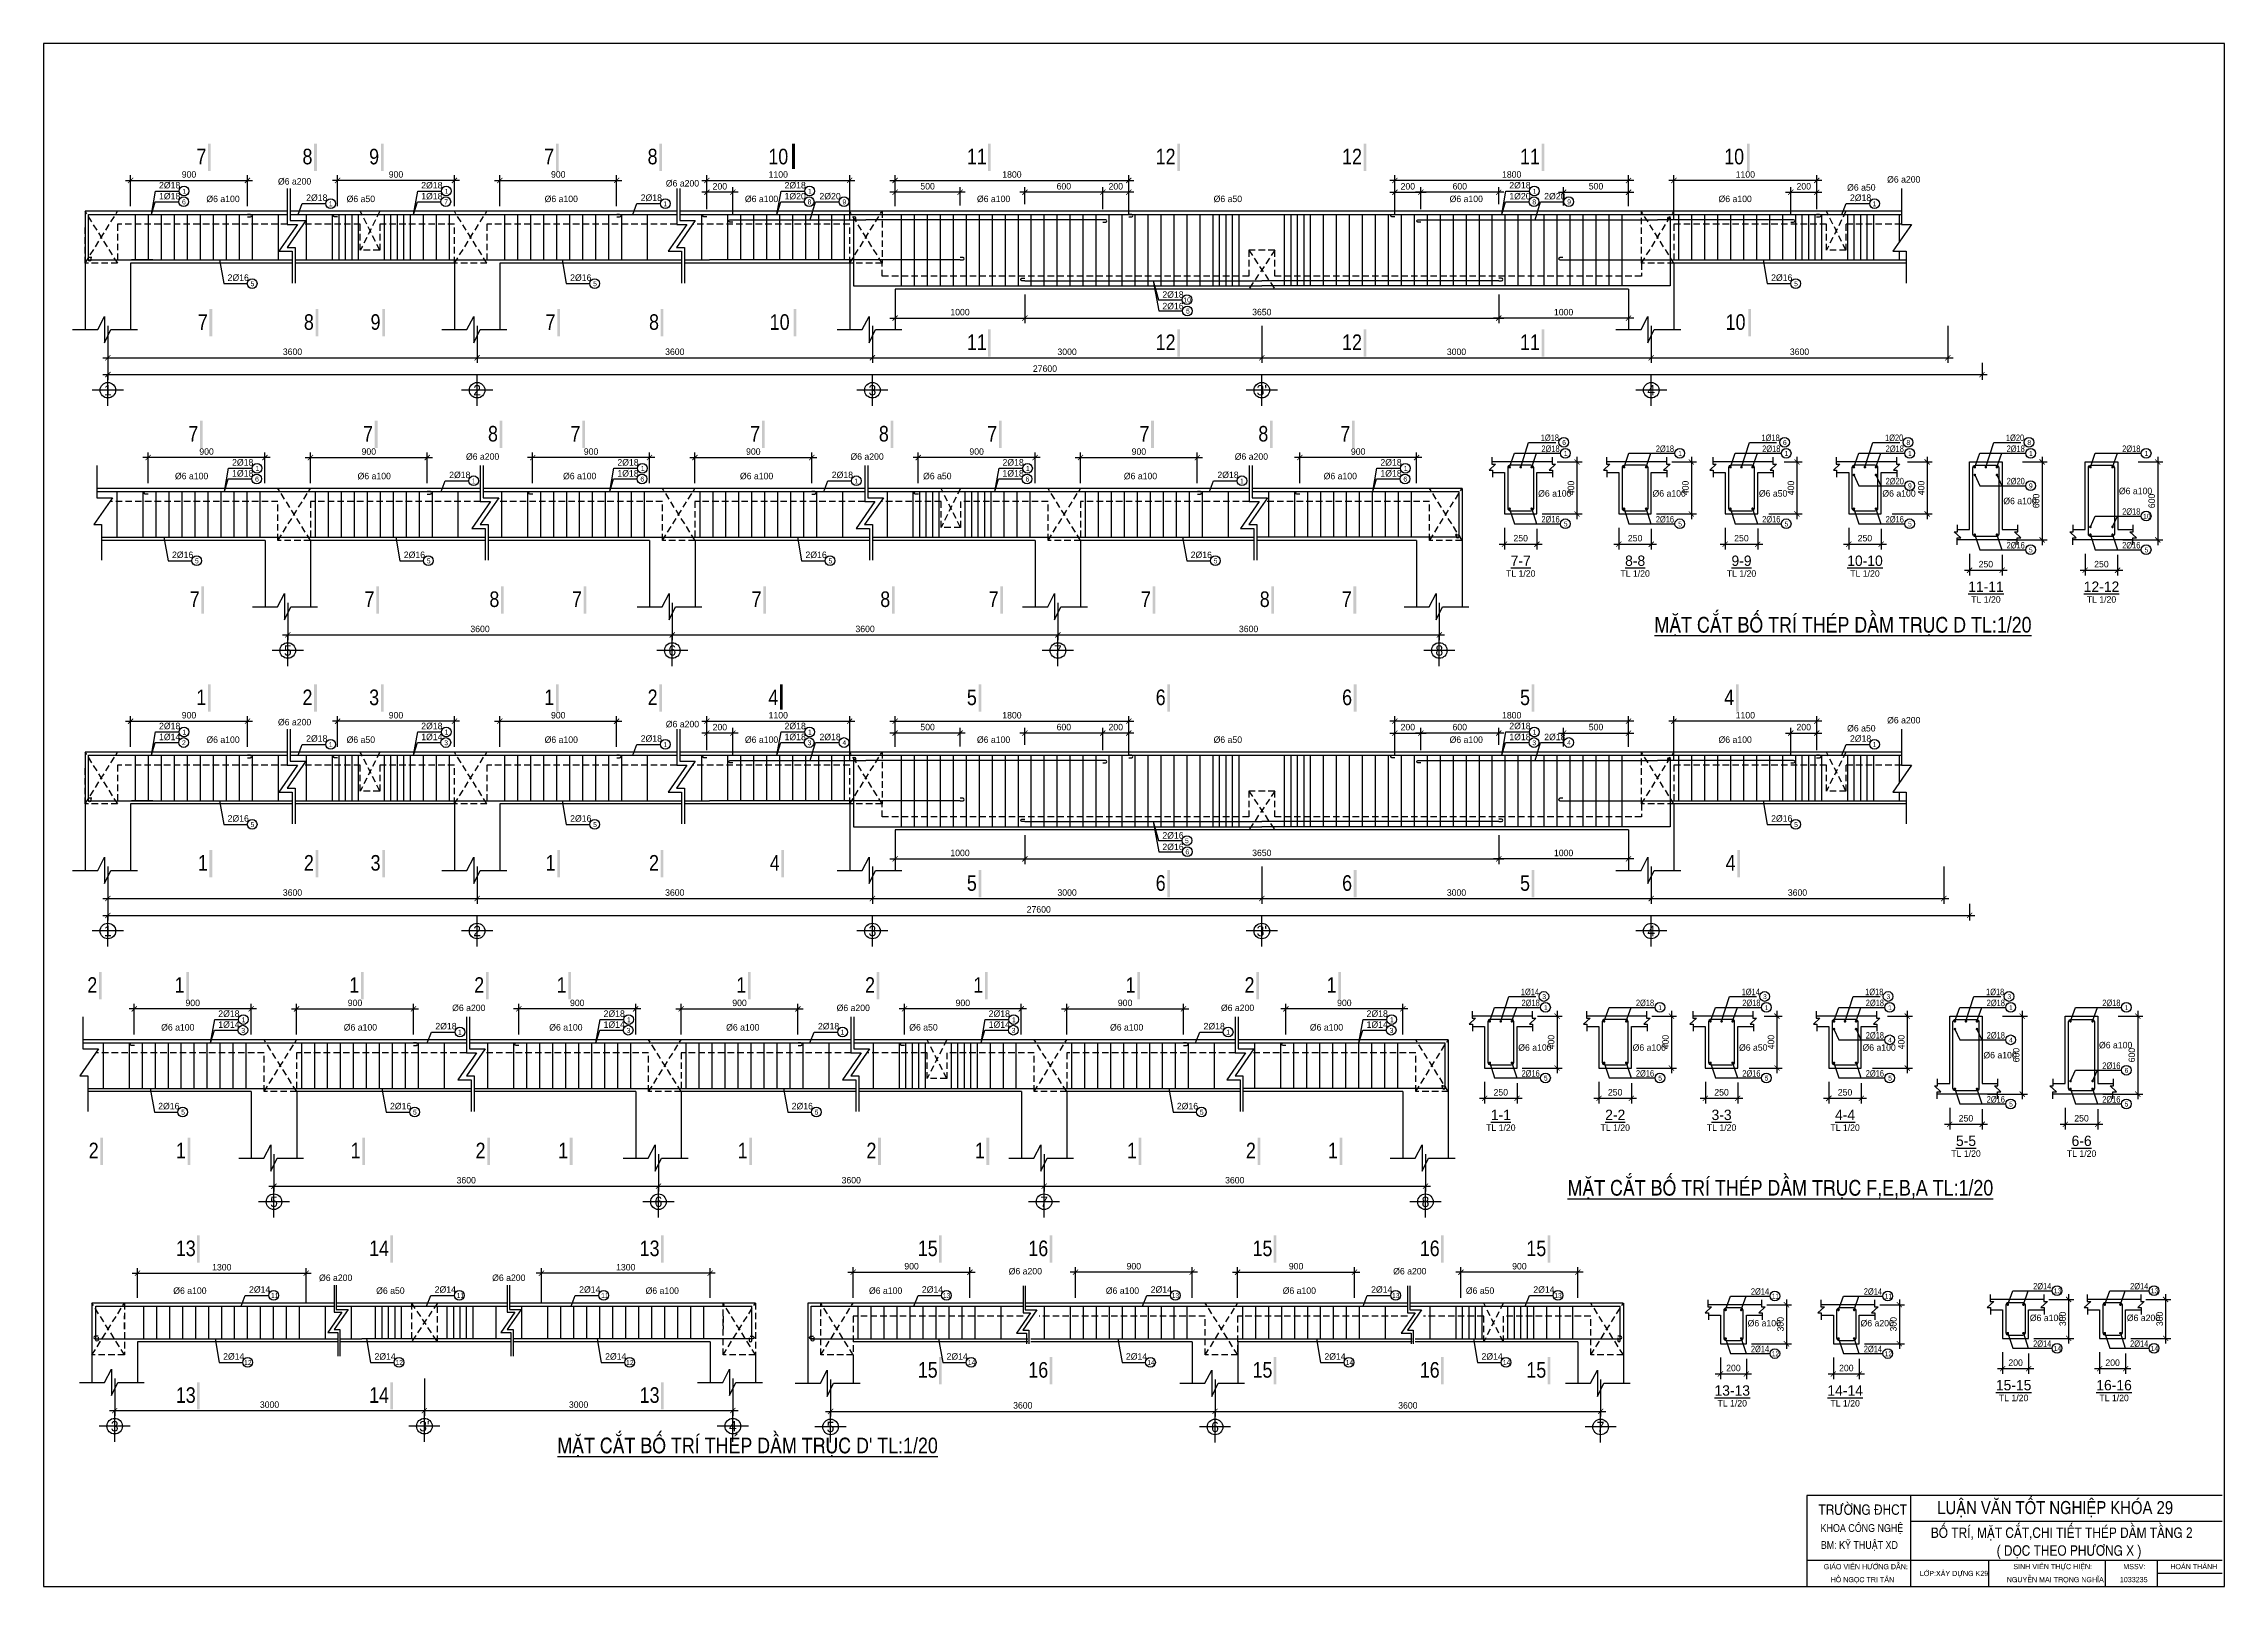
# Model space of a CAD drawing. Extents: x -317 to 4260, y -2056 to 757.
# Drawn here: x 2237 to 3077, y 158 to 752 of the extents above; entities that cross this region are included whole.
import ezdxf
from ezdxf.enums import TextEntityAlignment as Align

# ---------------------------------------------------------------- set-up
doc = ezdxf.new("R2010")
doc.units = 0
doc.header["$MEASUREMENT"] = 0
doc.linetypes.add('CENTER2', pattern=[1.125, 0.75, -0.125, 0.125, -0.125])
doc.linetypes.add('HIDDEN', pattern=[0.375, 0.25, -0.125])
doc.layers.get('0').update_dxf_attribs({"linetype": 'CONTINUOUS'})
doc.layers.get('DEFPOINTS').update_dxf_attribs({"linetype": 'CONTINUOUS'})
for name, color, linetype in [('cot', 8, 'CONTINUOUS'), ('DAI', 3, 'CONTINUOUS'), ('DIM', 1, 'CONTINUOUS'), ('DUT', 7, 'CENTER2'), ('MOTAAR', 1, 'CONTINUOUS'), ('TEXT', 7, 'CONTINUOUS'), ('THEP', 6, 'CONTINUOUS'), ('TU1', 9, 'CONTINUOUS'), ('TUONG', 7, 'CONTINUOUS')]:
    doc.layers.add(name, color=color, linetype=linetype)
doc.styles.add('DIM-NEW', font='VHELVCN.TTF')
doc.styles.add('style1', font='VGOUDYN.TTF')
doc.styles.add('T1', font='romans.shx')
doc.styles.add('T2', font='VTIMESN.TTF')
doc.dimstyles.new('TL20', dxfattribs={"dimtxt": 2.5, "dimasz": 2, "dimexe": 2, "dimexo": 2, "dimgap": 1, "dimtad": 1, "dimdec": 0, "dimlfac": 20, "dimzin": 0, "dimdsep": 46, "dimtxsty": 'T2', "dimblk": 'ARCHTICK', "dimcen": 2.5, "dimdle": 2, "dimclrd": 1, "dimclre": 1, "dimclrt": 2, "dimadec": 0, "dimazin": 0, "dimtfac": 1, "dimtdec": 0, "dimtix": 1, "dimtofl": 0, "dimtmove": 0, "dimatfit": 0, "dimldrblk": 'ARCHTICK', "dimfxl": 0, "dimtolj": 1, "dimtzin": 0, "dimlwd": -1, "dimlwe": -1, "dimarcsym": 0})

msp = doc.modelspace()

# ---------------------------------------------------------------- texts
at = {"layer": 'TEXT', "ltscale": 10}
for s, height, style, p in [('7', 6, 'DIM-NEW', (2295.529, 705.845)), ('8', 6, 'DIM-NEW', (2336.386, 705.845)), ('9', 6, 'DIM-NEW', (2362.067, 705.845)), ('7', 6, 'DIM-NEW', (2429.477, 705.845)), ('8', 6, 'DIM-NEW', (2469.336, 705.845)), ('10', 6, 'DIM-NEW', (2515.831, 705.845)), ('11', 6, 'DIM-NEW', (2592.295, 705.845)), ('12', 6, 'DIM-NEW', (2665.029, 705.845)), ('12', 6, 'DIM-NEW', (2736.831, 705.845)), ('11', 6, 'DIM-NEW', (2805.369, 705.845)), ('10', 6, 'DIM-NEW', (2884.023, 705.845)), ('2%%25418', 2.5, 'style1', (2281.132, 696.57)), ('%%2546 a200', 2.5, 'style1', (2326.93, 698.051)), ('2%%25418', 2.5, 'style1', (2382.123, 696.57)), ('%%2546 a200', 2.5, 'style1', (2476.331, 697.297)), ('2%%25418', 2.5, 'style1', (2522.076, 696.57)), ('2%%25418', 2.5, 'style1', (2801.237, 696.57)), ('%%2546 a50', 2.5, 'style1', (2931.345, 695.699)), ('%%2546 a200', 2.5, 'style1', (2946.75, 698.799)), ('1%%25418', 2.5, 'style1', (2281.132, 692.343)), ('6', 1.875, 'DIM-NEW', (2289.999, 690.441)), ('1', 1.875, 'DIM-NEW', (2290.154, 694.532)), ('%%2546 a100', 2.5, 'style1', (2299.363, 691.299)), ('2%%25418', 2.5, 'style1', (2337.799, 691.752)), ('1', 1.875, 'DIM-NEW', (2346.532, 689.714)), ('%%2546 a50', 2.5, 'style1', (2353.378, 691.299)), ('1%%25418', 2.5, 'style1', (2382.123, 692.343)), ('7', 1.875, 'DIM-NEW', (2390.991, 690.441)), ('1', 1.875, 'DIM-NEW', (2391.146, 694.532)), ('%%2546 a100', 2.5, 'style1', (2429.653, 691.299)), ('2%%25418', 2.5, 'style1', (2466.672, 691.752)), ('1', 1.875, 'DIM-NEW', (2475.405, 689.714)), ('%%2546 a100', 2.5, 'style1', (2506.792, 691.299)), ('1%%25420', 2.5, 'style1', (2522.076, 692.343)), ('8', 1.875, 'DIM-NEW', (2530.943, 690.441)), ('1', 1.875, 'DIM-NEW', (2531.098, 694.532)), ('2%%25420', 2.5, 'style1', (2535.514, 692.343)), ('9', 1.875, 'DIM-NEW', (2544.381, 690.441)), ('%%2546 a100', 2.5, 'style1', (2596.164, 691.299)), ('%%2546 a50', 2.5, 'style1', (2687.33, 691.299)), ('%%2546 a100', 2.5, 'style1', (2778.237, 691.299)), ('1%%25420', 2.5, 'style1', (2801.237, 692.343)), ('8', 1.875, 'DIM-NEW', (2810.105, 690.441)), ('1', 1.875, 'DIM-NEW', (2810.26, 694.532)), ('2%%25420', 2.5, 'style1', (2814.676, 692.343)), ('9', 1.875, 'DIM-NEW', (2823.543, 690.441)), ('%%2546 a100', 2.5, 'style1', (2881.815, 691.299)), ('2%%25418', 2.5, 'style1', (2932.452, 691.752)), ('1', 1.875, 'DIM-NEW', (2941.185, 689.714)), ('2%%25416', 2.5, 'style1', (2307.541, 660.971)), ('5', 1.875, 'DIM-NEW', (2316.404, 658.934)), ('2%%25416', 2.5, 'style1', (2439.479, 660.971)), ('5', 1.875, 'DIM-NEW', (2448.341, 658.934)), ('2%%25418', 2.5, 'style1', (2667.602, 654.449)), ('2%%25416', 2.5, 'style1', (2902.078, 660.971)), ('5', 1.875, 'DIM-NEW', (2910.94, 658.934)), ('7', 6, 'DIM-NEW', (2296.069, 642.123)), ('8', 6, 'DIM-NEW', (2336.926, 642.123)), ('9', 6, 'DIM-NEW', (2362.607, 642.123)), ('7', 6, 'DIM-NEW', (2430.017, 642.123)), ('8', 6, 'DIM-NEW', (2469.876, 642.123)), ('10', 6, 'DIM-NEW', (2516.371, 642.123)), ('2%%25416', 2.5, 'style1', (2667.602, 650.019)), ('10', 1.875, 'DIM-NEW', (2675.724, 652.698)), ('5', 1.875, 'DIM-NEW', (2676.719, 648.405)), ('10', 6, 'DIM-NEW', (2884.563, 642.123)), ('11', 6, 'DIM-NEW', (2592.295, 634.355)), ('12', 6, 'DIM-NEW', (2665.029, 634.355)), ('12', 6, 'DIM-NEW', (2736.831, 634.355)), ('11', 6, 'DIM-NEW', (2805.369, 634.355)), ('7', 6, 'DIM-NEW', (2292.416, 599.127)), ('7', 6, 'DIM-NEW', (2359.735, 599.127)), ('8', 6, 'DIM-NEW', (2407.845, 599.127)), ('7', 6, 'DIM-NEW', (2439.639, 599.127)), ('7', 6, 'DIM-NEW', (2508.825, 599.127)), ('8', 6, 'DIM-NEW', (2558.403, 599.127)), ('7', 6, 'DIM-NEW', (2600.138, 599.127)), ('7', 6, 'DIM-NEW', (2658.786, 599.127)), ('8', 6, 'DIM-NEW', (2704.569, 599.127)), ('7', 6, 'DIM-NEW', (2736.177, 599.127)), ('6', 1.875, 'DIM-NEW', (2821.613, 597.8)), ('6', 1.875, 'DIM-NEW', (2906.65, 597.8)), ('8', 1.875, 'DIM-NEW', (2954.211, 597.8)), ('8', 1.875, 'DIM-NEW', (3000.793, 597.8)), ('2%%25418', 2.5, 'style1', (2309.268, 589.852)), ('1%%25418', 2.5, 'style1', (2309.268, 585.625)), ('1', 1.875, 'DIM-NEW', (2318.29, 587.814)), ('%%2546 a200', 2.5, 'style1', (2399.346, 592.082)), ('2%%25418', 2.5, 'style1', (2457.684, 589.852)), ('1%%25418', 2.5, 'style1', (2457.684, 585.625)), ('1', 1.875, 'DIM-NEW', (2466.706, 587.814)), ('%%2546 a200', 2.5, 'style1', (2547.44, 592.082)), ('2%%25418', 2.5, 'style1', (2606.019, 589.852)), ('1%%25418', 2.5, 'style1', (2606.019, 585.625)), ('1', 1.875, 'DIM-NEW', (2615.042, 587.814)), ('%%2546 a200', 2.5, 'style1', (2695.47, 592.082)), ('2%%25418', 2.5, 'style1', (2751.582, 589.852)), ('1%%25418', 2.5, 'style1', (2751.582, 585.625)), ('1', 1.875, 'DIM-NEW', (2760.604, 587.814)), ('1', 1.875, 'DIM-NEW', (2822.231, 593.581)), ('1', 1.875, 'DIM-NEW', (2866.296, 593.581)), ('1', 1.875, 'DIM-NEW', (2907.268, 593.581)), ('1', 1.875, 'DIM-NEW', (2954.829, 593.581)), ('1', 1.875, 'DIM-NEW', (3001.411, 593.581)), ('1', 1.875, 'DIM-NEW', (3045.93, 593.581)), ('%%2546 a100', 2.5, 'style1', (2287.26, 584.582)), ('6', 1.875, 'DIM-NEW', (2318.135, 583.724)), ('%%2546 a100', 2.5, 'style1', (2357.604, 584.582)), ('2%%25418', 2.5, 'style1', (2392.889, 585.035)), ('1', 1.875, 'DIM-NEW', (2401.622, 582.997)), ('%%2546 a100', 2.5, 'style1', (2436.75, 584.582)), ('6', 1.875, 'DIM-NEW', (2466.551, 583.724)), ('%%2546 a100', 2.5, 'style1', (2504.887, 584.582)), ('2%%25418', 2.5, 'style1', (2540.267, 585.035)), ('1', 1.875, 'DIM-NEW', (2549, 582.997)), ('%%2546 a50', 2.5, 'style1', (2575.423, 584.582)), ('6', 1.875, 'DIM-NEW', (2614.887, 583.724)), ('%%2546 a100', 2.5, 'style1', (2652.754, 584.582)), ('2%%25418', 2.5, 'style1', (2688.793, 585.035)), ('1', 1.875, 'DIM-NEW', (2697.526, 582.997)), ('%%2546 a100', 2.5, 'style1', (2729.726, 584.582)), ('6', 1.875, 'DIM-NEW', (2760.449, 583.724)), ('%%2546 a100', 2.5, 'style1', (2812.337, 577.891)), ('%%2546 a100', 2.5, 'style1', (2856.402, 577.891)), ('%%2546 a50', 2.5, 'style1', (2897.374, 577.891)), ('%%2546 a100', 2.5, 'style1', (2944.935, 577.891)), ('9', 1.875, 'DIM-NEW', (2954.829, 581.107)), ('9', 1.875, 'DIM-NEW', (3001.411, 581.107)), ('%%2546 a100', 2.5, 'style1', (3036.036, 578.832)), ('%%2546 a100', 2.5, 'style1', (2991.517, 574.972)), ('10', 1.875, 'DIM-NEW', (3045.377, 569.406)), ('5', 1.875, 'DIM-NEW', (2822.231, 566.438)), ('5', 1.875, 'DIM-NEW', (2866.296, 566.438)), ('5', 1.875, 'DIM-NEW', (2907.268, 566.438)), ('5', 1.875, 'DIM-NEW', (2954.829, 566.438)), ('2%%25416', 2.5, 'style1', (2286.128, 554.254)), ('2%%25416', 2.5, 'style1', (2375.414, 554.254)), ('2%%25416', 2.5, 'style1', (2530.138, 554.254)), ('2%%25416', 2.5, 'style1', (2678.511, 554.254)), ('5', 1.875, 'DIM-NEW', (3001.411, 556.438)), ('5', 1.875, 'DIM-NEW', (3045.93, 556.438)), ('5', 1.875, 'DIM-NEW', (2294.99, 552.216)), ('5', 1.875, 'DIM-NEW', (2384.277, 552.216)), ('5', 1.875, 'DIM-NEW', (2539.001, 552.216)), ('5', 1.875, 'DIM-NEW', (2687.373, 552.216)), ('7', 6, 'DIM-NEW', (2292.955, 535.405)), ('7', 6, 'DIM-NEW', (2360.275, 535.405)), ('8', 6, 'DIM-NEW', (2408.385, 535.405)), ('7', 6, 'DIM-NEW', (2440.179, 535.405)), ('7', 6, 'DIM-NEW', (2509.364, 535.405)), ('8', 6, 'DIM-NEW', (2558.942, 535.405)), ('7', 6, 'DIM-NEW', (2600.678, 535.405)), ('7', 6, 'DIM-NEW', (2659.325, 535.405)), ('8', 6, 'DIM-NEW', (2705.109, 535.405)), ('7', 6, 'DIM-NEW', (2736.717, 535.405)), ('1', 6, 'DIM-NEW', (2295.529, 497.62)), ('2', 6, 'DIM-NEW', (2336.386, 497.62)), ('3', 6, 'DIM-NEW', (2362.067, 497.62)), ('1', 6, 'DIM-NEW', (2429.477, 497.62)), ('2', 6, 'DIM-NEW', (2469.336, 497.62)), ('4', 6, 'DIM-NEW', (2515.831, 497.62)), ('5', 6, 'DIM-NEW', (2592.295, 497.62)), ('6', 6, 'DIM-NEW', (2665.029, 497.62)), ('6', 6, 'DIM-NEW', (2736.831, 497.62)), ('5', 6, 'DIM-NEW', (2805.369, 497.62)), ('4', 6, 'DIM-NEW', (2884.023, 497.62)), ('2%%25418', 2.5, 'style1', (2281.132, 488.345)), ('1', 1.875, 'DIM-NEW', (2290.154, 486.307)), ('%%2546 a200', 2.5, 'style1', (2326.93, 489.826)), ('2%%25418', 2.5, 'style1', (2382.123, 488.345)), ('1', 1.875, 'DIM-NEW', (2391.146, 486.307)), ('%%2546 a200', 2.5, 'style1', (2476.331, 489.073)), ('2%%25418', 2.5, 'style1', (2522.076, 488.345)), ('1', 1.875, 'DIM-NEW', (2531.098, 486.307)), ('2%%25418', 2.5, 'style1', (2801.237, 488.345)), ('1', 1.875, 'DIM-NEW', (2810.26, 486.307)), ('%%2546 a50', 2.5, 'style1', (2931.345, 487.475)), ('%%2546 a200', 2.5, 'style1', (2946.75, 490.575)), ('1%%25414', 2.5, 'style1', (2281.132, 484.118)), ('2', 1.875, 'DIM-NEW', (2289.999, 482.217)), ('%%2546 a100', 2.5, 'style1', (2299.363, 483.075)), ('2%%25418', 2.5, 'style1', (2337.799, 483.528)), ('1', 1.875, 'DIM-NEW', (2346.532, 481.49)), ('%%2546 a50', 2.5, 'style1', (2353.378, 483.075)), ('1%%25414', 2.5, 'style1', (2382.123, 484.118)), ('3', 1.875, 'DIM-NEW', (2390.991, 482.217)), ('%%2546 a100', 2.5, 'style1', (2429.653, 483.075)), ('2%%25418', 2.5, 'style1', (2466.672, 483.528)), ('1', 1.875, 'DIM-NEW', (2475.405, 481.49)), ('%%2546 a100', 2.5, 'style1', (2506.792, 483.075)), ('1%%25418', 2.5, 'style1', (2522.076, 484.118)), ('3', 1.875, 'DIM-NEW', (2530.943, 482.217)), ('2%%25418', 2.5, 'style1', (2535.514, 484.118)), ('4', 1.875, 'DIM-NEW', (2544.381, 482.217)), ('%%2546 a100', 2.5, 'style1', (2596.164, 483.075)), ('%%2546 a50', 2.5, 'style1', (2687.33, 483.075)), ('%%2546 a100', 2.5, 'style1', (2778.237, 483.075)), ('1%%25418', 2.5, 'style1', (2801.237, 484.118)), ('3', 1.875, 'DIM-NEW', (2810.105, 482.217)), ('2%%25418', 2.5, 'style1', (2814.676, 484.118)), ('4', 1.875, 'DIM-NEW', (2823.543, 482.217)), ('%%2546 a100', 2.5, 'style1', (2881.815, 483.075)), ('2%%25418', 2.5, 'style1', (2932.452, 483.528)), ('1', 1.875, 'DIM-NEW', (2941.185, 481.49)), ('2%%25416', 2.5, 'style1', (2307.541, 452.747)), ('2%%25416', 2.5, 'style1', (2439.479, 452.747)), ('2%%25416', 2.5, 'style1', (2902.078, 452.747)), ('5', 1.875, 'DIM-NEW', (2316.404, 450.709)), ('5', 1.875, 'DIM-NEW', (2448.341, 450.709)), ('2%%25416', 2.5, 'style1', (2667.602, 446.224)), ('5', 1.875, 'DIM-NEW', (2676.34, 444.474)), ('5', 1.875, 'DIM-NEW', (2910.94, 450.709)), ('1', 6, 'DIM-NEW', (2296.069, 433.898)), ('2', 6, 'DIM-NEW', (2336.926, 433.898)), ('3', 6, 'DIM-NEW', (2362.607, 433.898)), ('1', 6, 'DIM-NEW', (2430.017, 433.898)), ('2', 6, 'DIM-NEW', (2469.876, 433.898)), ('4', 6, 'DIM-NEW', (2516.371, 433.898)), ('2%%25416', 2.5, 'style1', (2667.602, 441.794)), ('6', 1.875, 'DIM-NEW', (2676.495, 440.18)), ('4', 6, 'DIM-NEW', (2884.563, 433.898)), ('5', 6, 'DIM-NEW', (2592.295, 426.13)), ('6', 6, 'DIM-NEW', (2665.029, 426.13)), ('6', 6, 'DIM-NEW', (2736.831, 426.13)), ('5', 6, 'DIM-NEW', (2805.369, 426.13)), ('2', 6, 'DIM-NEW', (2253.508, 386.865)), ('1', 6, 'DIM-NEW', (2287.091, 386.865)), ('1', 6, 'DIM-NEW', (2354.411, 386.865)), ('2', 6, 'DIM-NEW', (2402.521, 386.865)), ('1', 6, 'DIM-NEW', (2434.315, 386.865)), ('1', 6, 'DIM-NEW', (2503.501, 386.865)), ('2', 6, 'DIM-NEW', (2553.079, 386.865)), ('1', 6, 'DIM-NEW', (2594.814, 386.865)), ('1', 6, 'DIM-NEW', (2653.461, 386.865)), ('2', 6, 'DIM-NEW', (2699.245, 386.865)), ('1', 6, 'DIM-NEW', (2730.853, 386.865)), ('2%%25418', 2.5, 'style1', (2303.944, 377.59)), ('%%2546 a200', 2.5, 'style1', (2394.022, 379.82)), ('2%%25418', 2.5, 'style1', (2452.36, 377.59)), ('%%2546 a200', 2.5, 'style1', (2542.116, 379.82)), ('2%%25418', 2.5, 'style1', (2600.695, 377.59)), ('%%2546 a200', 2.5, 'style1', (2690.146, 379.82)), ('2%%25418', 2.5, 'style1', (2746.258, 377.59)), ('3', 1.875, 'DIM-NEW', (2813.946, 384.442)), ('1', 1.875, 'DIM-NEW', (2814.564, 380.222)), ('1', 1.875, 'DIM-NEW', (2858.629, 380.222)), ('3', 1.875, 'DIM-NEW', (2898.983, 384.442)), ('1', 1.875, 'DIM-NEW', (2899.601, 380.222)), ('3', 1.875, 'DIM-NEW', (2946.543, 384.442)), ('1', 1.875, 'DIM-NEW', (2947.162, 380.222)), ('3', 1.875, 'DIM-NEW', (2993.126, 384.442)), ('1', 1.875, 'DIM-NEW', (2993.744, 380.222)), ('1', 1.875, 'DIM-NEW', (3038.263, 380.222)), ('%%2546 a100', 2.5, 'style1', (2281.936, 372.32)), ('1%%25414', 2.5, 'style1', (2303.944, 373.364)), ('3', 1.875, 'DIM-NEW', (2312.811, 371.462)), ('1', 1.875, 'DIM-NEW', (2312.966, 375.553)), ('%%2546 a100', 2.5, 'style1', (2352.28, 372.32)), ('2%%25418', 2.5, 'style1', (2387.565, 372.773)), ('1', 1.875, 'DIM-NEW', (2396.298, 370.735)), ('%%2546 a100', 2.5, 'style1', (2431.426, 372.32)), ('1%%25414', 2.5, 'style1', (2452.36, 373.364)), ('3', 1.875, 'DIM-NEW', (2461.227, 371.462)), ('1', 1.875, 'DIM-NEW', (2461.382, 375.553)), ('%%2546 a100', 2.5, 'style1', (2499.563, 372.32)), ('2%%25418', 2.5, 'style1', (2534.942, 372.773)), ('1', 1.875, 'DIM-NEW', (2543.675, 370.735)), ('%%2546 a50', 2.5, 'style1', (2570.099, 372.32)), ('1%%25414', 2.5, 'style1', (2600.695, 373.364)), ('3', 1.875, 'DIM-NEW', (2609.563, 371.462)), ('1', 1.875, 'DIM-NEW', (2609.718, 375.553)), ('%%2546 a100', 2.5, 'style1', (2647.43, 372.32)), ('2%%25418', 2.5, 'style1', (2683.469, 372.773)), ('1', 1.875, 'DIM-NEW', (2692.202, 370.735)), ('%%2546 a100', 2.5, 'style1', (2724.402, 372.32)), ('1%%25414', 2.5, 'style1', (2746.258, 373.364)), ('3', 1.875, 'DIM-NEW', (2755.125, 371.462)), ('1', 1.875, 'DIM-NEW', (2755.28, 375.553)), ('4', 1.875, 'DIM-NEW', (2947.162, 367.749)), ('4', 1.875, 'DIM-NEW', (2993.744, 367.749)), ('%%2546 a100', 2.5, 'style1', (2804.67, 364.533)), ('%%2546 a100', 2.5, 'style1', (2848.735, 364.533)), ('%%2546 a50', 2.5, 'style1', (2889.707, 364.533)), ('%%2546 a100', 2.5, 'style1', (2937.268, 364.533)), ('%%2546 a100', 2.5, 'style1', (2983.85, 361.613)), ('%%2546 a100', 2.5, 'style1', (3028.369, 365.474)), ('5', 1.875, 'DIM-NEW', (2814.564, 353.08)), ('5', 1.875, 'DIM-NEW', (2858.629, 353.08)), ('5', 1.875, 'DIM-NEW', (2899.601, 353.08)), ('5', 1.875, 'DIM-NEW', (2947.162, 353.08)), ('6', 1.875, 'DIM-NEW', (3038.263, 356.048)), ('2%%25416', 2.5, 'style1', (2280.804, 341.992)), ('2%%25416', 2.5, 'style1', (2370.09, 341.992)), ('2%%25416', 2.5, 'style1', (2524.814, 341.992)), ('2%%25416', 2.5, 'style1', (2673.187, 341.992)), ('5', 1.875, 'DIM-NEW', (2993.744, 343.08)), ('5', 1.875, 'DIM-NEW', (3038.263, 343.08)), ('5', 1.875, 'DIM-NEW', (2289.666, 339.954)), ('5', 1.875, 'DIM-NEW', (2378.953, 339.954)), ('5', 1.875, 'DIM-NEW', (2533.677, 339.954)), ('5', 1.875, 'DIM-NEW', (2682.049, 339.954)), ('2', 6, 'DIM-NEW', (2254.048, 323.143)), ('1', 6, 'DIM-NEW', (2287.631, 323.143)), ('1', 6, 'DIM-NEW', (2354.951, 323.143)), ('2', 6, 'DIM-NEW', (2403.061, 323.143)), ('1', 6, 'DIM-NEW', (2434.855, 323.143)), ('1', 6, 'DIM-NEW', (2504.04, 323.143)), ('2', 6, 'DIM-NEW', (2553.618, 323.143)), ('1', 6, 'DIM-NEW', (2595.354, 323.143)), ('1', 6, 'DIM-NEW', (2654.001, 323.143)), ('2', 6, 'DIM-NEW', (2699.785, 323.143)), ('1', 6, 'DIM-NEW', (2731.393, 323.143)), ('13', 6, 'DIM-NEW', (2287.599, 285.471)), ('14', 6, 'DIM-NEW', (2362.049, 285.471)), ('13', 6, 'DIM-NEW', (2466.264, 285.471)), ('15', 6, 'DIM-NEW', (2573.391, 285.471)), ('16', 6, 'DIM-NEW', (2615.97, 285.471)), ('15', 6, 'DIM-NEW', (2702.327, 285.471)), ('16', 6, 'DIM-NEW', (2766.751, 285.471)), ('15', 6, 'DIM-NEW', (2807.821, 285.471)), ('%%2546 a200', 2.5, 'style1', (2342.75, 275.895)), ('%%2546 a200', 2.5, 'style1', (2409.438, 275.895)), ('%%2546 a200', 2.5, 'style1', (2608.403, 278.426)), ('%%2546 a200', 2.5, 'style1', (2756.497, 278.426)), ('%%2546 a100', 2.5, 'style1', (2286.606, 270.926)), ('2%%25414', 2.5, 'style1', (2315.801, 271.379)), ('11', 1.875, 'DIM-NEW', (2324.268, 269.341)), ('%%2546 a50', 2.5, 'style1', (2364.76, 270.926)), ('2%%25414', 2.5, 'style1', (2387.313, 271.379)), ('11', 1.875, 'DIM-NEW', (2395.779, 269.341)), ('2%%25414', 2.5, 'style1', (2442.962, 271.379)), ('11', 1.875, 'DIM-NEW', (2451.429, 269.341)), ('%%2546 a100', 2.5, 'style1', (2468.544, 270.926)), ('%%2546 a100', 2.5, 'style1', (2554.584, 270.926)), ('2%%25414', 2.5, 'style1', (2574.966, 271.379)), ('13', 1.875, 'DIM-NEW', (2583.043, 269.341)), ('%%2546 a100', 2.5, 'style1', (2645.807, 270.926)), ('2%%25414', 2.5, 'style1', (2663.104, 271.379)), ('13', 1.875, 'DIM-NEW', (2671.181, 269.341)), ('%%2546 a100', 2.5, 'style1', (2713.944, 270.926)), ('2%%25414', 2.5, 'style1', (2748.004, 271.379)), ('13', 1.875, 'DIM-NEW', (2756.082, 269.341)), ('%%2546 a50', 2.5, 'style1', (2784.48, 270.926)), ('2%%25414', 2.5, 'style1', (2810.486, 271.379)), ('13', 1.875, 'DIM-NEW', (2818.564, 269.341)), ('11', 1.875, 'DIM-NEW', (2902.351, 269.096)), ('11', 1.875, 'DIM-NEW', (2945.841, 269.096)), ('13', 1.875, 'DIM-NEW', (3010.963, 271.142)), ('13', 1.875, 'DIM-NEW', (3048.32, 271.142)), ('%%2546 a100', 2.5, 'style1', (2893.03, 258.406)), ('%%2546 a200', 2.5, 'style1', (2936.52, 258.406)), ('%%2546 a100', 2.5, 'style1', (3001.732, 260.453)), ('%%2546 a200', 2.5, 'style1', (3039.089, 260.453)), ('2%%25414', 2.5, 'style1', (2305.814, 245.598)), ('12', 1.875, 'DIM-NEW', (2313.901, 243.56)), ('2%%25414', 2.5, 'style1', (2364.128, 245.598)), ('12', 1.875, 'DIM-NEW', (2372.215, 243.56)), ('2%%25414', 2.5, 'style1', (2452.955, 245.598)), ('12', 1.875, 'DIM-NEW', (2461.042, 243.56)), ('15', 6, 'DIM-NEW', (2573.391, 238.676)), ('2%%25414', 2.5, 'style1', (2584.471, 245.598)), ('14', 1.875, 'DIM-NEW', (2592.685, 243.56)), ('16', 6, 'DIM-NEW', (2615.97, 238.676)), ('2%%25414', 2.5, 'style1', (2653.555, 245.598)), ('14', 1.875, 'DIM-NEW', (2661.769, 243.56)), ('15', 6, 'DIM-NEW', (2702.327, 238.676)), ('2%%25414', 2.5, 'style1', (2730.014, 245.598)), ('14', 1.875, 'DIM-NEW', (2738.227, 243.56)), ('16', 6, 'DIM-NEW', (2766.751, 238.676)), ('2%%25414', 2.5, 'style1', (2790.53, 245.598)), ('14', 1.875, 'DIM-NEW', (2798.743, 243.56)), ('15', 6, 'DIM-NEW', (2807.821, 238.676)), ('12', 1.875, 'DIM-NEW', (2902.351, 246.953)), ('12', 1.875, 'DIM-NEW', (2945.841, 246.953)), ('14', 1.875, 'DIM-NEW', (3010.963, 249)), ('14', 1.875, 'DIM-NEW', (3048.32, 249)), ('13', 6, 'DIM-NEW', (2287.599, 228.982)), ('14', 6, 'DIM-NEW', (2362.049, 228.982)), ('13', 6, 'DIM-NEW', (2466.264, 228.982))]:
    msp.add_text(s, height=height, dxfattribs=dict(at, style=style)).set_placement(p)
at = {"layer": 'TEXT', "style": 'DIM-NEW'}
for s, p in [('1%%25418', (2813.356, 599.307)), ('2%%25418', (2813.607, 595.087)), ('2%%25418', (2857.671, 595.087)), ('1%%25418', (2898.393, 599.307)), ('2%%25418', (2898.644, 595.087)), ('1%%25420', (2945.954, 599.307)), ('2%%25418', (2946.204, 595.087)), ('1%%25420', (2992.536, 599.307)), ('2%%25418', (2992.787, 595.087)), ('2%%25418', (3037.306, 595.087)), ('2%%25420', (2946.204, 582.614)), ('2%%25420', (2992.787, 582.614)), ('2%%25418', (3037.306, 570.913)), ('2%%25416', (2813.607, 567.945)), ('2%%25416', (2857.671, 567.945)), ('2%%25416', (2898.644, 567.945)), ('2%%25416', (2946.204, 567.945)), ('2%%25416', (2992.787, 557.945)), ('2%%25416', (3037.306, 557.945)), ('1%%25414', (2805.689, 385.949)), ('1%%25414', (2890.726, 385.949)), ('1%%25418', (2938.287, 385.949)), ('1%%25418', (2984.869, 385.949)), ('2%%25418', (2805.94, 381.729)), ('2%%25418', (2850.004, 381.729)), ('2%%25418', (2890.977, 381.729)), ('2%%25418', (2938.537, 381.729)), ('2%%25418', (2985.12, 381.729)), ('2%%25418', (3029.639, 381.729)), ('2%%25418', (2938.537, 369.255)), ('2%%25418', (2985.12, 369.255)), ('2%%25416', (2805.94, 354.586)), ('2%%25416', (2850.004, 354.586)), ('2%%25416', (2890.977, 354.586)), ('2%%25416', (2938.537, 354.586)), ('2%%25416', (3029.639, 357.554)), ('2%%25416', (2985.12, 344.586)), ('2%%25416', (3029.639, 344.586)), ('2%%25414', (2894.3, 270.603)), ('2%%25414', (2937.79, 270.603)), ('2%%25414', (3003.001, 272.649)), ('2%%25414', (3040.359, 272.649)), ('2%%25414', (3003.001, 250.506)), ('2%%25414', (3040.359, 250.506)), ('2%%25414', (2894.3, 248.46)), ('2%%25414', (2937.79, 248.46))]:
    e = msp.add_text(s, height=2.5, dxfattribs=at)
    e.set_placement(p)
    e.dxf.unprotected_set("ltscale", 0)
for s, height, p in [('%%UMAËT CAÉT BOÁ TRÍ THEÙP DAÀM TRUÏC D TL:1/20', 6, (2857.15, 525.577)), ('%%UMAËT CAÉT BOÁ TRÍ THEÙP DAÀM TRUÏC F,E,B,A TL:1/20', 6, (2823.677, 308.787)), ("%%UMAËT CAÉT BOÁ TRÍ THEÙP DAÀM TRUÏC D' TL:1/20", 6, (2434.548, 209.569)), ('LUAÄN VAÊN TOÁT NGHIEÄP KHOÙA 29', 5, (2966.07, 186.149)), ('TRÖÔØNG ÑHCT', 4, (2920.3, 185.864)), ('KHOA COÂNG NGHEÄ', 3, (2921.119, 179.279)), ('BM: KYÕ THUAÄT XD', 3, (2921.203, 172.747)), ('BOÁ TRÍ, MAËT CAÉT,CHI TIEÁT THEÙP DAÀM TAÀNG 2', 4, (2963.596, 176.978)), ('( DOÏC THEO PHÖÔNG X )', 4, (2988.965, 170.113)), ('GIAÙO VIEÂN HÖÔÙNG DAÃN:', 2, (2922.311, 164.91)), ('HOÀ NGOÏC TRI TAÂN', 2, (2925.006, 159.926)), ('LÔÙP:XAÂY DÖÏNG K29', 2, (2959.359, 162.287)), ('NGUYEÃN MAI TROÏNG NGHÓA', 2, (2992.834, 159.926)), ('SINH VIEÂN THÖÏC HIEÄN:', 2, (2995.395, 164.948)), ('1033235', 2, (3036.412, 159.926)), ('MSSV:', 2, (3037.728, 164.948)), ('HOAØN THAØNH', 2, (3055.833, 164.948))]:
    msp.add_text(s, height=height, dxfattribs=at).set_placement(p)
at = {"layer": 'TEXT', "char_height": 4, "attachment_point": 5, "line_spacing_factor": 0.85, "style": 'T1'}
for s, insert, width in [('{\\fVNI-Aptima|b0|i0|c0|p2;\\L7-7\\P\\H0.625x;\\lTL 1/20}', (2805.638, 551.12), 12), ('{\\fVNI-Aptima|b0|i0|c0|p2;\\L8-8\\P\\H0.625x;\\lTL 1/20}', (2849.702, 551.12), 12), ('{\\fVNI-Aptima|b0|i0|c0|p2;\\L9-9\\P\\H0.625x;\\lTL 1/20}', (2890.675, 551.12), 12), ('{\\fVNI-Aptima|b0|i0|c0|p2;\\L10-10\\P\\H0.625x;\\lTL 1/20}', (2938.235, 551.12), 17.38462), ('{\\fVNI-Aptima|b0|i0|c0|p2;\\L11-11\\P\\H0.625x;\\lTL 1/20}', (2984.818, 541.12), 15.07692), ('{\\fVNI-Aptima|b0|i0|c0|p2;\\L12-12\\P\\H0.625x;\\lTL 1/20}', (3029.337, 541.12), 12), ('{\\fVNI-Aptima|b0|i0|c0|p2;\\L1-1\\P\\H0.625x;\\lTL 1/20}', (2797.971, 337.762), 12), ('{\\fVNI-Aptima|b0|i0|c0|p2;\\L2-2\\P\\H0.625x;\\lTL 1/20}', (2842.035, 337.762), 12), ('{\\fVNI-Aptima|b0|i0|c0|p2;\\L3-3\\P\\H0.625x;\\lTL 1/20}', (2883.008, 337.762), 12), ('{\\fVNI-Aptima|b0|i0|c0|p2;\\L4-4\\P\\H0.625x;\\lTL 1/20}', (2930.568, 337.762), 12), ('{\\fVNI-Aptima|b0|i0|c0|p2;\\L5-5\\P\\H0.625x;\\lTL 1/20}', (2977.151, 327.762), 12), ('{\\fVNI-Aptima|b0|i0|c0|p2;\\L6-6\\P\\H0.625x;\\lTL 1/20}', (3021.67, 327.762), 12), ('{\\fVNI-Aptima|b0|i0|c0|p2;\\L13-13\\P\\H0.625x;\\lTL 1/20}', (2887.106, 231.635), 17.33333), ('{\\fVNI-Aptima|b0|i0|c0|p2;\\L14-14\\P\\H0.625x;\\lTL 1/20}', (2930.596, 231.635), 17.33333), ('{\\fVNI-Aptima|b0|i0|c0|p2;\\L15-15\\P\\H0.625x;\\lTL 1/20}', (2995.494, 233.682), 18.66667), ('{\\fVNI-Aptima|b0|i0|c0|p2;\\L16-16\\P\\H0.625x;\\lTL 1/20}', (3034.174, 233.682), 18.66667)]:
    msp.add_mtext(s, dxfattribs=dict(at, insert=insert, width=width))

# ---------------------------------------------------------------- blocks, each defined once
blk = doc.blocks.new('truc2')
at = {"layer": 'MOTAAR'}
for p, q in [((0, -15), (0, 0)), ((7.5, -7.5), (-7.5, -7.5))]:
    blk.add_line(p, q, dxfattribs=at)
blk.add_lwpolyline([(0, -3.5), (0, -1.8)], dxfattribs=at)
blk.add_circle((0, -7.5), 3.75, dxfattribs=at)
at = {"layer": 'TEXT', "style": 'T2'}
blk.add_attdef('1', text='', height=5, dxfattribs=at).set_placement((0, -7.5), align=Align.MIDDLE_CENTER)
blk = doc.blocks.new('_ARCHTICK')
at = {"color": 0, "linetype": 'ByBlock', "const_width": 0.15}
blk.add_lwpolyline([(-0.5, -0.5), (0.5, 0.5)], dxfattribs=at)
blk = doc.blocks.new('*D12')
at = {"layer": 'DEFPOINTS', "color": 0}
for p in [(2379.11, 380.67), (2334.11, 368.8), (2379.11, 368.8)]:
    blk.add_point(p, dxfattribs=at)
at = {"layer": 'TUONG', "color": 1}
for p, q in [((2332.11, 380.67), (2381.11, 380.67)), ((2334.11, 370.8), (2334.11, 382.67)), ((2379.11, 370.8), (2379.11, 382.67))]:
    blk.add_line(p, q, dxfattribs=at)
at = {"layer": 'TUONG', "color": 1, "xscale": 2, "yscale": 2, "zscale": 2, "rotation": 180}
blk.add_blockref('_ARCHTICK', (2334.11, 380.67), dxfattribs=at)
at = {"layer": 'TUONG', "color": 1, "xscale": 2, "yscale": 2, "zscale": 2}
blk.add_blockref('_ARCHTICK', (2379.11, 380.67), dxfattribs=at)
at = {"layer": 'TUONG', "color": 2, "insert": (2356.61, 382.97), "char_height": 2.5, "attachment_point": 5, "style": 'T2'}
blk.add_mtext('\\A1;900', dxfattribs=at)
blk = doc.blocks.new('*D11')
at = {"layer": 'DEFPOINTS', "color": 0}
for p in [(2271.61, 380.67), (2271.61, 368.8), (2316.61, 368.8)]:
    blk.add_point(p, dxfattribs=at)
at = {"layer": 'TUONG', "color": 1}
for p, q in [((2318.61, 380.67), (2269.61, 380.67)), ((2271.61, 370.8), (2271.61, 382.67)), ((2316.61, 370.8), (2316.61, 382.67))]:
    blk.add_line(p, q, dxfattribs=at)
at = {"layer": 'TUONG', "color": 1, "xscale": 2, "yscale": 2, "zscale": 2, "rotation": 180}
blk.add_blockref('_ARCHTICK', (2271.61, 380.67), dxfattribs=at)
at = {"layer": 'TUONG', "color": 1, "xscale": 2, "yscale": 2, "zscale": 2}
blk.add_blockref('_ARCHTICK', (2316.61, 380.67), dxfattribs=at)
at = {"layer": 'TUONG', "color": 2, "insert": (2294.11, 382.97), "char_height": 2.5, "attachment_point": 5, "style": 'T2'}
blk.add_mtext('\\A1;900', dxfattribs=at)
blk = doc.blocks.new('*D10')
at = {"layer": 'DEFPOINTS', "color": 0}
for p in [(2419.72, 380.67), (2419.72, 368.8), (2464.72, 368.8)]:
    blk.add_point(p, dxfattribs=at)
at = {"layer": 'TUONG', "color": 1}
for p, q in [((2466.72, 380.67), (2417.72, 380.67)), ((2419.72, 370.8), (2419.72, 382.67)), ((2464.72, 370.8), (2464.72, 382.67))]:
    blk.add_line(p, q, dxfattribs=at)
at = {"layer": 'TUONG', "color": 1, "xscale": 2, "yscale": 2, "zscale": 2, "rotation": 180}
blk.add_blockref('_ARCHTICK', (2419.72, 380.67), dxfattribs=at)
at = {"layer": 'TUONG', "color": 1, "xscale": 2, "yscale": 2, "zscale": 2}
blk.add_blockref('_ARCHTICK', (2464.72, 380.67), dxfattribs=at)
at = {"layer": 'TUONG', "color": 2, "insert": (2442.22, 382.97), "char_height": 2.5, "attachment_point": 5, "style": 'T2'}
blk.add_mtext('\\A1;900', dxfattribs=at)
blk = doc.blocks.new('*D9')
at = {"layer": 'DEFPOINTS', "color": 0}
for p in [(2527.22, 380.67), (2482.22, 368.8), (2527.22, 368.8)]:
    blk.add_point(p, dxfattribs=at)
at = {"layer": 'TUONG', "color": 1}
for p, q in [((2480.22, 380.67), (2529.22, 380.67)), ((2482.22, 370.8), (2482.22, 382.67)), ((2527.22, 370.8), (2527.22, 382.67))]:
    blk.add_line(p, q, dxfattribs=at)
at = {"layer": 'TUONG', "color": 1, "xscale": 2, "yscale": 2, "zscale": 2, "rotation": 180}
blk.add_blockref('_ARCHTICK', (2482.22, 380.67), dxfattribs=at)
at = {"layer": 'TUONG', "color": 1, "xscale": 2, "yscale": 2, "zscale": 2}
blk.add_blockref('_ARCHTICK', (2527.22, 380.67), dxfattribs=at)
at = {"layer": 'TUONG', "color": 2, "insert": (2504.72, 382.97), "char_height": 2.5, "attachment_point": 5, "style": 'T2'}
blk.add_mtext('\\A1;900', dxfattribs=at)
blk = doc.blocks.new('*D8')
at = {"layer": 'DEFPOINTS', "color": 0}
for p in [(2568.24, 380.67), (2568.24, 368.8), (2613.24, 368.8)]:
    blk.add_point(p, dxfattribs=at)
at = {"layer": 'TUONG', "color": 1}
for p, q in [((2615.24, 380.67), (2566.24, 380.67)), ((2568.24, 370.8), (2568.24, 382.67)), ((2613.24, 370.8), (2613.24, 382.67))]:
    blk.add_line(p, q, dxfattribs=at)
at = {"layer": 'TUONG', "color": 1, "xscale": 2, "yscale": 2, "zscale": 2, "rotation": 180}
blk.add_blockref('_ARCHTICK', (2568.24, 380.67), dxfattribs=at)
at = {"layer": 'TUONG', "color": 1, "xscale": 2, "yscale": 2, "zscale": 2}
blk.add_blockref('_ARCHTICK', (2613.24, 380.67), dxfattribs=at)
at = {"layer": 'TUONG', "color": 2, "insert": (2590.74, 382.97), "char_height": 2.5, "attachment_point": 5, "style": 'T2'}
blk.add_mtext('\\A1;900', dxfattribs=at)
blk = doc.blocks.new('*D7')
at = {"layer": 'DEFPOINTS', "color": 0}
for p in [(2675.74, 380.67), (2630.74, 368.8), (2675.74, 368.8)]:
    blk.add_point(p, dxfattribs=at)
at = {"layer": 'TUONG', "color": 1}
for p, q in [((2628.74, 380.67), (2677.74, 380.67)), ((2630.74, 370.8), (2630.74, 382.67)), ((2675.74, 370.8), (2675.74, 382.67))]:
    blk.add_line(p, q, dxfattribs=at)
at = {"layer": 'TUONG', "color": 1, "xscale": 2, "yscale": 2, "zscale": 2, "rotation": 180}
blk.add_blockref('_ARCHTICK', (2630.74, 380.67), dxfattribs=at)
at = {"layer": 'TUONG', "color": 1, "xscale": 2, "yscale": 2, "zscale": 2}
blk.add_blockref('_ARCHTICK', (2675.74, 380.67), dxfattribs=at)
at = {"layer": 'TUONG', "color": 2, "insert": (2653.24, 382.97), "char_height": 2.5, "attachment_point": 5, "style": 'T2'}
blk.add_mtext('\\A1;900', dxfattribs=at)
blk = doc.blocks.new('*D6')
at = {"layer": 'DEFPOINTS', "color": 0}
for p in [(2715.19, 380.67), (2715.19, 368.8), (2760.19, 368.8)]:
    blk.add_point(p, dxfattribs=at)
at = {"layer": 'TUONG', "color": 1}
for p, q in [((2762.19, 380.67), (2713.19, 380.67)), ((2715.19, 370.8), (2715.19, 382.67)), ((2760.19, 370.8), (2760.19, 382.67))]:
    blk.add_line(p, q, dxfattribs=at)
at = {"layer": 'TUONG', "color": 1, "xscale": 2, "yscale": 2, "zscale": 2, "rotation": 180}
blk.add_blockref('_ARCHTICK', (2715.19, 380.67), dxfattribs=at)
at = {"layer": 'TUONG', "color": 1, "xscale": 2, "yscale": 2, "zscale": 2}
blk.add_blockref('_ARCHTICK', (2760.19, 380.67), dxfattribs=at)
at = {"layer": 'TUONG', "color": 2, "insert": (2737.69, 382.97), "char_height": 2.5, "attachment_point": 5, "style": 'T2'}
blk.add_mtext('\\A1;900', dxfattribs=at)
blk = doc.blocks.new('*D5')
at = {"layer": 'DEFPOINTS', "color": 0}
for p in [(2325.4, 326.73), (2473.5, 326.73), (2473.5, 312.4)]:
    blk.add_point(p, dxfattribs=at)
at = {"layer": 'TUONG', "color": 1}
for p, q in [((2325.4, 324.73), (2325.4, 310.4)), ((2473.5, 324.73), (2473.5, 310.4)), ((2323.4, 312.4), (2475.5, 312.4))]:
    blk.add_line(p, q, dxfattribs=at)
at = {"layer": 'TUONG', "color": 1, "xscale": 2, "yscale": 2, "zscale": 2, "rotation": 180}
blk.add_blockref('_ARCHTICK', (2325.4, 312.4), dxfattribs=at)
at = {"layer": 'TUONG', "color": 1, "xscale": 2, "yscale": 2, "zscale": 2}
blk.add_blockref('_ARCHTICK', (2473.5, 312.4), dxfattribs=at)
at = {"layer": 'TUONG', "color": 2, "insert": (2399.45, 314.69), "char_height": 2.5, "attachment_point": 5, "style": 'T2'}
blk.add_mtext('\\A1;3600', dxfattribs=at)
blk = doc.blocks.new('*D4')
at = {"layer": 'DEFPOINTS', "color": 0}
for p in [(2473.5, 326.73), (2622.03, 326.73), (2622.03, 312.4)]:
    blk.add_point(p, dxfattribs=at)
at = {"layer": 'TUONG', "color": 1}
for p, q in [((2473.5, 324.73), (2473.5, 310.4)), ((2622.03, 324.73), (2622.03, 310.4)), ((2471.5, 312.4), (2624.03, 312.4))]:
    blk.add_line(p, q, dxfattribs=at)
at = {"layer": 'TUONG', "color": 1, "xscale": 2, "yscale": 2, "zscale": 2, "rotation": 180}
blk.add_blockref('_ARCHTICK', (2473.5, 312.4), dxfattribs=at)
at = {"layer": 'TUONG', "color": 1, "xscale": 2, "yscale": 2, "zscale": 2}
blk.add_blockref('_ARCHTICK', (2622.03, 312.4), dxfattribs=at)
at = {"layer": 'TUONG', "color": 2, "insert": (2547.76, 314.69), "char_height": 2.5, "attachment_point": 5, "style": 'T2'}
blk.add_mtext('\\A1;3600', dxfattribs=at)
blk = doc.blocks.new('*D3')
at = {"layer": 'DEFPOINTS', "color": 0}
for p in [(2622.03, 326.73), (2768.94, 326.73), (2768.94, 312.4)]:
    blk.add_point(p, dxfattribs=at)
at = {"layer": 'TUONG', "color": 1}
for p, q in [((2622.03, 324.73), (2622.03, 310.4)), ((2768.94, 324.73), (2768.94, 310.4)), ((2620.03, 312.4), (2770.94, 312.4))]:
    blk.add_line(p, q, dxfattribs=at)
at = {"layer": 'TUONG', "color": 1, "xscale": 2, "yscale": 2, "zscale": 2, "rotation": 180}
blk.add_blockref('_ARCHTICK', (2622.03, 312.4), dxfattribs=at)
at = {"layer": 'TUONG', "color": 1, "xscale": 2, "yscale": 2, "zscale": 2}
blk.add_blockref('_ARCHTICK', (2768.94, 312.4), dxfattribs=at)
at = {"layer": 'TUONG', "color": 2, "insert": (2695.48, 314.69), "char_height": 2.5, "attachment_point": 5, "style": 'T2'}
blk.add_mtext('\\A1;3600', dxfattribs=at)
blk = doc.blocks.new('*D36')
at = {"layer": 'DEFPOINTS', "color": 0}
for p in [(2315.17, 491.43), (2270.17, 479.56), (2315.17, 479.56)]:
    blk.add_point(p, dxfattribs=at)
at = {"layer": 'TUONG', "color": 1}
for p, q in [((2268.17, 491.43), (2317.17, 491.43)), ((2270.17, 481.56), (2270.17, 493.43)), ((2315.17, 481.56), (2315.17, 493.43))]:
    blk.add_line(p, q, dxfattribs=at)
at = {"layer": 'TUONG', "color": 1, "xscale": 2, "yscale": 2, "zscale": 2, "rotation": 180}
blk.add_blockref('_ARCHTICK', (2270.17, 491.43), dxfattribs=at)
at = {"layer": 'TUONG', "color": 1, "xscale": 2, "yscale": 2, "zscale": 2}
blk.add_blockref('_ARCHTICK', (2315.17, 491.43), dxfattribs=at)
at = {"layer": 'TUONG', "color": 2, "insert": (2292.67, 493.72), "char_height": 2.5, "attachment_point": 5, "style": 'T2'}
blk.add_mtext('\\A1;900', dxfattribs=at)
blk = doc.blocks.new('*D35')
at = {"layer": 'DEFPOINTS', "color": 0}
for p in [(2349.9, 491.43), (2349.9, 479.56), (2394.9, 479.56)]:
    blk.add_point(p, dxfattribs=at)
at = {"layer": 'TUONG', "color": 1}
for p, q in [((2396.9, 491.43), (2347.9, 491.43)), ((2349.9, 481.56), (2349.9, 493.43)), ((2394.9, 481.56), (2394.9, 493.43))]:
    blk.add_line(p, q, dxfattribs=at)
at = {"layer": 'TUONG', "color": 1, "xscale": 2, "yscale": 2, "zscale": 2, "rotation": 180}
blk.add_blockref('_ARCHTICK', (2349.9, 491.43), dxfattribs=at)
at = {"layer": 'TUONG', "color": 1, "xscale": 2, "yscale": 2, "zscale": 2}
blk.add_blockref('_ARCHTICK', (2394.9, 491.43), dxfattribs=at)
at = {"layer": 'TUONG', "color": 2, "insert": (2372.4, 493.72), "char_height": 2.5, "attachment_point": 5, "style": 'T2'}
blk.add_mtext('\\A1;900', dxfattribs=at)
blk = doc.blocks.new('*D34')
at = {"layer": 'DEFPOINTS', "color": 0}
for p in [(2457.4, 491.43), (2412.4, 479.56), (2457.4, 479.56)]:
    blk.add_point(p, dxfattribs=at)
at = {"layer": 'TUONG', "color": 1}
for p, q in [((2410.4, 491.43), (2459.4, 491.43)), ((2412.4, 481.56), (2412.4, 493.43)), ((2457.4, 481.56), (2457.4, 493.43))]:
    blk.add_line(p, q, dxfattribs=at)
at = {"layer": 'TUONG', "color": 1, "xscale": 2, "yscale": 2, "zscale": 2, "rotation": 180}
blk.add_blockref('_ARCHTICK', (2412.4, 491.43), dxfattribs=at)
at = {"layer": 'TUONG', "color": 1, "xscale": 2, "yscale": 2, "zscale": 2}
blk.add_blockref('_ARCHTICK', (2457.4, 491.43), dxfattribs=at)
at = {"layer": 'TUONG', "color": 2, "insert": (2434.9, 493.72), "char_height": 2.5, "attachment_point": 5, "style": 'T2'}
blk.add_mtext('\\A1;900', dxfattribs=at)
blk = doc.blocks.new('*D33')
at = {"layer": 'DEFPOINTS', "color": 0}
for p in [(2547.15, 491.43), (2492.15, 478.31), (2547.15, 474.56)]:
    blk.add_point(p, dxfattribs=at)
at = {"layer": 'TUONG', "color": 1}
for p, q in [((2490.15, 491.43), (2549.15, 491.43)), ((2492.15, 480.31), (2492.15, 493.43)), ((2547.15, 476.56), (2547.15, 493.43))]:
    blk.add_line(p, q, dxfattribs=at)
at = {"layer": 'TUONG', "color": 1, "xscale": 2, "yscale": 2, "zscale": 2, "rotation": 180}
blk.add_blockref('_ARCHTICK', (2492.15, 491.43), dxfattribs=at)
at = {"layer": 'TUONG', "color": 1, "xscale": 2, "yscale": 2, "zscale": 2}
blk.add_blockref('_ARCHTICK', (2547.15, 491.43), dxfattribs=at)
at = {"layer": 'TUONG', "color": 2, "insert": (2519.65, 493.71), "char_height": 2.5, "attachment_point": 5, "style": 'T2'}
blk.add_mtext('\\A1;1100', dxfattribs=at)
blk = doc.blocks.new('*D32')
at = {"layer": 'DEFPOINTS', "color": 0}
for p in [(2492.15, 486.86), (2492.15, 478.31), (2502.15, 476.31)]:
    blk.add_point(p, dxfattribs=at)
at = {"layer": 'TUONG', "color": 1}
for p, q in [((2492.15, 480.31), (2492.15, 488.86)), ((2502.15, 478.31), (2502.15, 488.86)), ((2504.15, 486.86), (2490.15, 486.86))]:
    blk.add_line(p, q, dxfattribs=at)
at = {"layer": 'TUONG', "color": 1, "xscale": 2, "yscale": 2, "zscale": 2, "rotation": 180}
blk.add_blockref('_ARCHTICK', (2492.15, 486.86), dxfattribs=at)
at = {"layer": 'TUONG', "color": 1, "xscale": 2, "yscale": 2, "zscale": 2}
blk.add_blockref('_ARCHTICK', (2502.15, 486.86), dxfattribs=at)
at = {"layer": 'TUONG', "color": 2, "insert": (2497.15, 489.14), "char_height": 2.5, "attachment_point": 5, "style": 'T2'}
blk.add_mtext('\\A1;200', dxfattribs=at)
blk = doc.blocks.new('*D31')
at = {"layer": 'DEFPOINTS', "color": 0}
for p in [(2654.65, 491.43), (2564.65, 479.56), (2654.65, 478.31)]:
    blk.add_point(p, dxfattribs=at)
at = {"layer": 'TUONG', "color": 1}
for p, q in [((2562.65, 491.43), (2656.65, 491.43)), ((2564.65, 481.56), (2564.65, 493.43)), ((2654.65, 480.31), (2654.65, 493.43))]:
    blk.add_line(p, q, dxfattribs=at)
at = {"layer": 'TUONG', "color": 1, "xscale": 2, "yscale": 2, "zscale": 2, "rotation": 180}
blk.add_blockref('_ARCHTICK', (2564.65, 491.43), dxfattribs=at)
at = {"layer": 'TUONG', "color": 1, "xscale": 2, "yscale": 2, "zscale": 2}
blk.add_blockref('_ARCHTICK', (2654.65, 491.43), dxfattribs=at)
at = {"layer": 'TUONG', "color": 2, "insert": (2609.65, 493.71), "char_height": 2.5, "attachment_point": 5, "style": 'T2'}
blk.add_mtext('\\A1;1800', dxfattribs=at)
blk = doc.blocks.new('*D30')
at = {"layer": 'DEFPOINTS', "color": 0}
for p in [(2644.65, 486.86), (2644.65, 478.31), (2654.65, 476.31)]:
    blk.add_point(p, dxfattribs=at)
at = {"layer": 'TUONG', "color": 1}
for p, q in [((2644.65, 480.31), (2644.65, 488.86)), ((2654.65, 478.31), (2654.65, 488.86)), ((2656.65, 486.86), (2642.65, 486.86))]:
    blk.add_line(p, q, dxfattribs=at)
at = {"layer": 'TUONG', "color": 1, "xscale": 2, "yscale": 2, "zscale": 2, "rotation": 180}
blk.add_blockref('_ARCHTICK', (2644.65, 486.86), dxfattribs=at)
at = {"layer": 'TUONG', "color": 1, "xscale": 2, "yscale": 2, "zscale": 2}
blk.add_blockref('_ARCHTICK', (2654.65, 486.86), dxfattribs=at)
at = {"layer": 'TUONG', "color": 2, "insert": (2649.65, 489.14), "char_height": 2.5, "attachment_point": 5, "style": 'T2'}
blk.add_mtext('\\A1;200', dxfattribs=at)
blk = doc.blocks.new('*D29')
at = {"layer": 'DEFPOINTS', "color": 0}
for p in [(2564.65, 486.86), (2564.65, 481.75), (2589.68, 479.75)]:
    blk.add_point(p, dxfattribs=at)
at = {"layer": 'TUONG', "color": 1}
for p, q in [((2564.65, 483.75), (2564.65, 488.86)), ((2589.68, 481.75), (2589.68, 488.86)), ((2591.68, 486.86), (2562.65, 486.86))]:
    blk.add_line(p, q, dxfattribs=at)
at = {"layer": 'TUONG', "color": 1, "xscale": 2, "yscale": 2, "zscale": 2, "rotation": 180}
blk.add_blockref('_ARCHTICK', (2564.65, 486.86), dxfattribs=at)
at = {"layer": 'TUONG', "color": 1, "xscale": 2, "yscale": 2, "zscale": 2}
blk.add_blockref('_ARCHTICK', (2589.68, 486.86), dxfattribs=at)
at = {"layer": 'TUONG', "color": 2, "insert": (2577.17, 489.16), "char_height": 2.5, "attachment_point": 5, "style": 'T2'}
blk.add_mtext('\\A1;500', dxfattribs=at)
blk = doc.blocks.new('*D28')
at = {"layer": 'DEFPOINTS', "color": 0}
for p in [(2767.15, 486.86), (2757.15, 476.31), (2767.15, 478.31)]:
    blk.add_point(p, dxfattribs=at)
at = {"layer": 'TUONG', "color": 1}
for p, q in [((2757.15, 478.31), (2757.15, 488.86)), ((2767.15, 480.31), (2767.15, 488.86)), ((2755.15, 486.86), (2769.15, 486.86))]:
    blk.add_line(p, q, dxfattribs=at)
at = {"layer": 'TUONG', "color": 1, "xscale": 2, "yscale": 2, "zscale": 2, "rotation": 180}
blk.add_blockref('_ARCHTICK', (2757.15, 486.86), dxfattribs=at)
at = {"layer": 'TUONG', "color": 1, "xscale": 2, "yscale": 2, "zscale": 2}
blk.add_blockref('_ARCHTICK', (2767.15, 486.86), dxfattribs=at)
at = {"layer": 'TUONG', "color": 2, "insert": (2762.15, 489.14), "char_height": 2.5, "attachment_point": 5, "style": 'T2'}
blk.add_mtext('\\A1;200', dxfattribs=at)
blk = doc.blocks.new('*D27')
at = {"layer": 'DEFPOINTS', "color": 0}
for p in [(2757.15, 491.43), (2847.15, 479.56), (2757.15, 478.31)]:
    blk.add_point(p, dxfattribs=at)
at = {"layer": 'TUONG', "color": 1}
for p, q in [((2849.15, 491.43), (2755.15, 491.43)), ((2757.15, 480.31), (2757.15, 493.43)), ((2847.15, 481.56), (2847.15, 493.43))]:
    blk.add_line(p, q, dxfattribs=at)
at = {"layer": 'TUONG', "color": 1, "xscale": 2, "yscale": 2, "zscale": 2, "rotation": 180}
blk.add_blockref('_ARCHTICK', (2757.15, 491.43), dxfattribs=at)
at = {"layer": 'TUONG', "color": 1, "xscale": 2, "yscale": 2, "zscale": 2}
blk.add_blockref('_ARCHTICK', (2847.15, 491.43), dxfattribs=at)
at = {"layer": 'TUONG', "color": 2, "insert": (2802.15, 493.71), "char_height": 2.5, "attachment_point": 5, "style": 'T2'}
blk.add_mtext('\\A1;1800', dxfattribs=at)
blk = doc.blocks.new('*D26')
at = {"layer": 'DEFPOINTS', "color": 0}
for p in [(2822.13, 479.75), (2847.15, 486.86), (2847.15, 481.75)]:
    blk.add_point(p, dxfattribs=at)
at = {"layer": 'TUONG', "color": 1}
for p, q in [((2822.13, 481.75), (2822.13, 488.86)), ((2847.15, 483.75), (2847.15, 488.86)), ((2820.13, 486.86), (2849.15, 486.86))]:
    blk.add_line(p, q, dxfattribs=at)
at = {"layer": 'TUONG', "color": 1, "xscale": 2, "yscale": 2, "zscale": 2, "rotation": 180}
blk.add_blockref('_ARCHTICK', (2822.13, 486.86), dxfattribs=at)
at = {"layer": 'TUONG', "color": 1, "xscale": 2, "yscale": 2, "zscale": 2}
blk.add_blockref('_ARCHTICK', (2847.15, 486.86), dxfattribs=at)
at = {"layer": 'TUONG', "color": 2, "insert": (2834.64, 489.16), "char_height": 2.5, "attachment_point": 5, "style": 'T2'}
blk.add_mtext('\\A1;500', dxfattribs=at)
blk = doc.blocks.new('*D25')
at = {"layer": 'DEFPOINTS', "color": 0}
for p in [(2864.65, 491.43), (2864.65, 474.56), (2919.65, 478.31)]:
    blk.add_point(p, dxfattribs=at)
at = {"layer": 'TUONG', "color": 1}
for p, q in [((2921.65, 491.43), (2862.65, 491.43)), ((2864.65, 476.56), (2864.65, 493.43)), ((2919.65, 480.31), (2919.65, 493.43))]:
    blk.add_line(p, q, dxfattribs=at)
at = {"layer": 'TUONG', "color": 1, "xscale": 2, "yscale": 2, "zscale": 2, "rotation": 180}
blk.add_blockref('_ARCHTICK', (2864.65, 491.43), dxfattribs=at)
at = {"layer": 'TUONG', "color": 1, "xscale": 2, "yscale": 2, "zscale": 2}
blk.add_blockref('_ARCHTICK', (2919.65, 491.43), dxfattribs=at)
at = {"layer": 'TUONG', "color": 2, "insert": (2892.15, 493.71), "char_height": 2.5, "attachment_point": 5, "style": 'T2'}
blk.add_mtext('\\A1;1100', dxfattribs=at)
blk = doc.blocks.new('*D24')
at = {"layer": 'DEFPOINTS', "color": 0}
for p in [(2919.65, 486.86), (2909.65, 476.31), (2919.65, 478.31)]:
    blk.add_point(p, dxfattribs=at)
at = {"layer": 'TUONG', "color": 1}
for p, q in [((2909.65, 478.31), (2909.65, 488.86)), ((2919.65, 480.31), (2919.65, 488.86)), ((2907.65, 486.86), (2921.65, 486.86))]:
    blk.add_line(p, q, dxfattribs=at)
at = {"layer": 'TUONG', "color": 1, "xscale": 2, "yscale": 2, "zscale": 2, "rotation": 180}
blk.add_blockref('_ARCHTICK', (2909.65, 486.86), dxfattribs=at)
at = {"layer": 'TUONG', "color": 1, "xscale": 2, "yscale": 2, "zscale": 2}
blk.add_blockref('_ARCHTICK', (2919.65, 486.86), dxfattribs=at)
at = {"layer": 'TUONG', "color": 2, "insert": (2914.65, 489.14), "char_height": 2.5, "attachment_point": 5, "style": 'T2'}
blk.add_mtext('\\A1;200', dxfattribs=at)
blk = doc.blocks.new('*D23')
at = {"layer": 'DEFPOINTS', "color": 0}
for p in [(2564.65, 449.56), (2614.65, 449.56), (2614.65, 438.42)]:
    blk.add_point(p, dxfattribs=at)
at = {"layer": 'TUONG', "color": 1}
for p, q in [((2564.65, 447.56), (2564.65, 436.42)), ((2614.65, 447.56), (2614.65, 436.42)), ((2562.65, 438.42), (2616.65, 438.42))]:
    blk.add_line(p, q, dxfattribs=at)
at = {"layer": 'TUONG', "color": 1, "xscale": 2, "yscale": 2, "zscale": 2, "rotation": 180}
blk.add_blockref('_ARCHTICK', (2564.65, 438.42), dxfattribs=at)
at = {"layer": 'TUONG', "color": 1, "xscale": 2, "yscale": 2, "zscale": 2}
blk.add_blockref('_ARCHTICK', (2614.65, 438.42), dxfattribs=at)
at = {"layer": 'TUONG', "color": 2, "insert": (2589.65, 440.7), "char_height": 2.5, "attachment_point": 5, "style": 'T2'}
blk.add_mtext('\\A1;1000', dxfattribs=at)
blk = doc.blocks.new('*D22')
at = {"layer": 'DEFPOINTS', "color": 0}
for p in [(2797.15, 449.56), (2847.15, 449.56), (2797.15, 438.42)]:
    blk.add_point(p, dxfattribs=at)
at = {"layer": 'TUONG', "color": 1}
for p, q in [((2797.15, 447.56), (2797.15, 436.42)), ((2847.15, 447.56), (2847.15, 436.42)), ((2849.15, 438.42), (2795.15, 438.42))]:
    blk.add_line(p, q, dxfattribs=at)
at = {"layer": 'TUONG', "color": 1, "xscale": 2, "yscale": 2, "zscale": 2, "rotation": 180}
blk.add_blockref('_ARCHTICK', (2797.15, 438.42), dxfattribs=at)
at = {"layer": 'TUONG', "color": 1, "xscale": 2, "yscale": 2, "zscale": 2}
blk.add_blockref('_ARCHTICK', (2847.15, 438.42), dxfattribs=at)
at = {"layer": 'TUONG', "color": 2, "insert": (2822.15, 440.7), "char_height": 2.5, "attachment_point": 5, "style": 'T2'}
blk.add_mtext('\\A1;1000', dxfattribs=at)
blk = doc.blocks.new('*D21')
at = {"layer": 'DEFPOINTS', "color": 0}
for p in [(2614.65, 447.56), (2797.15, 447.56), (2797.15, 438.42)]:
    blk.add_point(p, dxfattribs=at)
at = {"layer": 'TUONG', "color": 1}
for p, q in [((2614.65, 445.56), (2614.65, 436.42)), ((2797.15, 445.56), (2797.15, 436.42)), ((2612.65, 438.42), (2799.15, 438.42))]:
    blk.add_line(p, q, dxfattribs=at)
at = {"layer": 'TUONG', "color": 1, "xscale": 2, "yscale": 2, "zscale": 2, "rotation": 180}
blk.add_blockref('_ARCHTICK', (2614.65, 438.42), dxfattribs=at)
at = {"layer": 'TUONG', "color": 1, "xscale": 2, "yscale": 2, "zscale": 2}
blk.add_blockref('_ARCHTICK', (2797.15, 438.42), dxfattribs=at)
at = {"layer": 'TUONG', "color": 2, "insert": (2705.9, 440.72), "char_height": 2.5, "attachment_point": 5, "style": 'T2'}
blk.add_mtext('\\A1;3650', dxfattribs=at)
blk = doc.blocks.new('*D20')
at = {"layer": 'DEFPOINTS', "color": 0}
for p in [(2614.65, 486.86), (2614.65, 480.31), (2644.65, 480.31)]:
    blk.add_point(p, dxfattribs=at)
at = {"layer": 'TUONG', "color": 1}
for p, q in [((2614.65, 482.31), (2614.65, 488.86)), ((2644.65, 482.31), (2644.65, 488.86)), ((2646.65, 486.86), (2612.65, 486.86))]:
    blk.add_line(p, q, dxfattribs=at)
at = {"layer": 'TUONG', "color": 1, "xscale": 2, "yscale": 2, "zscale": 2, "rotation": 180}
blk.add_blockref('_ARCHTICK', (2614.65, 486.86), dxfattribs=at)
at = {"layer": 'TUONG', "color": 1, "xscale": 2, "yscale": 2, "zscale": 2}
blk.add_blockref('_ARCHTICK', (2644.65, 486.86), dxfattribs=at)
at = {"layer": 'TUONG', "color": 2, "insert": (2629.65, 489.16), "char_height": 2.5, "attachment_point": 5, "style": 'T2'}
blk.add_mtext('\\A1;600', dxfattribs=at)
blk = doc.blocks.new('*D19')
at = {"layer": 'DEFPOINTS', "color": 0}
for p in [(2767.15, 486.86), (2767.15, 480.31), (2797.15, 480.31)]:
    blk.add_point(p, dxfattribs=at)
at = {"layer": 'TUONG', "color": 1}
for p, q in [((2767.15, 482.31), (2767.15, 488.86)), ((2797.15, 482.31), (2797.15, 488.86)), ((2799.15, 486.86), (2765.15, 486.86))]:
    blk.add_line(p, q, dxfattribs=at)
at = {"layer": 'TUONG', "color": 1, "xscale": 2, "yscale": 2, "zscale": 2, "rotation": 180}
blk.add_blockref('_ARCHTICK', (2767.15, 486.86), dxfattribs=at)
at = {"layer": 'TUONG', "color": 1, "xscale": 2, "yscale": 2, "zscale": 2}
blk.add_blockref('_ARCHTICK', (2797.15, 486.86), dxfattribs=at)
at = {"layer": 'TUONG', "color": 2, "insert": (2782.15, 489.16), "char_height": 2.5, "attachment_point": 5, "style": 'T2'}
blk.add_mtext('\\A1;600', dxfattribs=at)
blk = doc.blocks.new('*D18')
at = {"layer": 'DEFPOINTS', "color": 0}
for p in [(2261.42, 437.48), (2403.65, 437.48), (2403.65, 423.15)]:
    blk.add_point(p, dxfattribs=at)
at = {"layer": 'TUONG', "color": 1}
for p, q in [((2261.42, 435.48), (2261.42, 421.15)), ((2403.65, 435.48), (2403.65, 421.15)), ((2259.42, 423.15), (2405.65, 423.15))]:
    blk.add_line(p, q, dxfattribs=at)
at = {"layer": 'TUONG', "color": 1, "xscale": 2, "yscale": 2, "zscale": 2, "rotation": 180}
blk.add_blockref('_ARCHTICK', (2261.42, 423.15), dxfattribs=at)
at = {"layer": 'TUONG', "color": 1, "xscale": 2, "yscale": 2, "zscale": 2}
blk.add_blockref('_ARCHTICK', (2403.65, 423.15), dxfattribs=at)
at = {"layer": 'TUONG', "color": 2, "insert": (2332.54, 425.44), "char_height": 2.5, "attachment_point": 5, "style": 'T2'}
blk.add_mtext('\\A1;3600', dxfattribs=at)
blk = doc.blocks.new('*D17')
at = {"layer": 'DEFPOINTS', "color": 0}
for p in [(2403.65, 437.48), (2555.9, 437.48), (2555.9, 423.15)]:
    blk.add_point(p, dxfattribs=at)
at = {"layer": 'TUONG', "color": 1}
for p, q in [((2403.65, 435.48), (2403.65, 421.15)), ((2555.9, 435.48), (2555.9, 421.15)), ((2401.65, 423.15), (2557.9, 423.15))]:
    blk.add_line(p, q, dxfattribs=at)
at = {"layer": 'TUONG', "color": 1, "xscale": 2, "yscale": 2, "zscale": 2, "rotation": 180}
blk.add_blockref('_ARCHTICK', (2403.65, 423.15), dxfattribs=at)
at = {"layer": 'TUONG', "color": 1, "xscale": 2, "yscale": 2, "zscale": 2}
blk.add_blockref('_ARCHTICK', (2555.9, 423.15), dxfattribs=at)
at = {"layer": 'TUONG', "color": 2, "insert": (2479.78, 425.44), "char_height": 2.5, "attachment_point": 5, "style": 'T2'}
blk.add_mtext('\\A1;3600', dxfattribs=at)
blk = doc.blocks.new('*D16')
at = {"layer": 'DEFPOINTS', "color": 0}
for p in [(2555.9, 437.48), (2705.9, 437.48), (2705.9, 423.15)]:
    blk.add_point(p, dxfattribs=at)
at = {"layer": 'TUONG', "color": 1}
for p, q in [((2555.9, 435.48), (2555.9, 421.15)), ((2705.9, 435.48), (2705.9, 421.15)), ((2553.9, 423.15), (2707.9, 423.15))]:
    blk.add_line(p, q, dxfattribs=at)
at = {"layer": 'TUONG', "color": 1, "xscale": 2, "yscale": 2, "zscale": 2, "rotation": 180}
blk.add_blockref('_ARCHTICK', (2555.9, 423.15), dxfattribs=at)
at = {"layer": 'TUONG', "color": 1, "xscale": 2, "yscale": 2, "zscale": 2}
blk.add_blockref('_ARCHTICK', (2705.9, 423.15), dxfattribs=at)
at = {"layer": 'TUONG', "color": 2, "insert": (2630.9, 425.43), "char_height": 2.5, "attachment_point": 5, "style": 'T2'}
blk.add_mtext('\\A1;3000', dxfattribs=at)
blk = doc.blocks.new('*D15')
at = {"layer": 'DEFPOINTS', "color": 0}
for p in [(2705.9, 437.48), (2855.9, 437.48), (2855.9, 423.15)]:
    blk.add_point(p, dxfattribs=at)
at = {"layer": 'TUONG', "color": 1}
for p, q in [((2705.9, 435.48), (2705.9, 421.15)), ((2855.9, 435.48), (2855.9, 421.15)), ((2703.9, 423.15), (2857.9, 423.15))]:
    blk.add_line(p, q, dxfattribs=at)
at = {"layer": 'TUONG', "color": 1, "xscale": 2, "yscale": 2, "zscale": 2, "rotation": 180}
blk.add_blockref('_ARCHTICK', (2705.9, 423.15), dxfattribs=at)
at = {"layer": 'TUONG', "color": 1, "xscale": 2, "yscale": 2, "zscale": 2}
blk.add_blockref('_ARCHTICK', (2855.9, 423.15), dxfattribs=at)
at = {"layer": 'TUONG', "color": 2, "insert": (2780.9, 425.43), "char_height": 2.5, "attachment_point": 5, "style": 'T2'}
blk.add_mtext('\\A1;3000', dxfattribs=at)
blk = doc.blocks.new('*D14')
at = {"layer": 'DEFPOINTS', "color": 0}
for p in [(2855.9, 437.48), (2968.57, 437.48), (2968.57, 423.15)]:
    blk.add_point(p, dxfattribs=at)
at = {"layer": 'TUONG', "color": 1}
for p, q in [((2855.9, 435.48), (2855.9, 421.15)), ((2968.57, 435.48), (2968.57, 421.15)), ((2853.9, 423.15), (2970.57, 423.15))]:
    blk.add_line(p, q, dxfattribs=at)
at = {"layer": 'TUONG', "color": 1, "xscale": 2, "yscale": 2, "zscale": 2, "rotation": 180}
blk.add_blockref('_ARCHTICK', (2855.9, 423.15), dxfattribs=at)
at = {"layer": 'TUONG', "color": 1, "xscale": 2, "yscale": 2, "zscale": 2}
blk.add_blockref('_ARCHTICK', (2968.57, 423.15), dxfattribs=at)
at = {"layer": 'TUONG', "color": 2, "insert": (2912.24, 425.44), "char_height": 2.5, "attachment_point": 5, "style": 'T2'}
blk.add_mtext('\\A1;3600', dxfattribs=at)
blk = doc.blocks.new('*D13')
at = {"layer": 'DEFPOINTS', "color": 0}
for p in [(2261.42, 423.15), (2978.53, 423.15), (2978.53, 416.66)]:
    blk.add_point(p, dxfattribs=at)
at = {"layer": 'TUONG', "color": 1}
for p, q in [((2261.42, 421.15), (2261.42, 414.66)), ((2978.53, 421.15), (2978.53, 414.66)), ((2259.42, 416.66), (2980.53, 416.66))]:
    blk.add_line(p, q, dxfattribs=at)
at = {"layer": 'TUONG', "color": 1, "xscale": 2, "yscale": 2, "zscale": 2, "rotation": 180}
blk.add_blockref('_ARCHTICK', (2261.42, 416.66), dxfattribs=at)
at = {"layer": 'TUONG', "color": 1, "xscale": 2, "yscale": 2, "zscale": 2}
blk.add_blockref('_ARCHTICK', (2978.53, 416.66), dxfattribs=at)
at = {"layer": 'TUONG', "color": 2, "insert": (2619.98, 418.95), "char_height": 2.5, "attachment_point": 5, "style": 'T2'}
blk.add_mtext('\\A1;27600', dxfattribs=at)
blk = doc.blocks.new('*D48')
at = {"layer": 'cot', "color": 1}
for p, q in [((2922.3, 346.23), (2938.8, 346.23)), ((2924.3, 352.56), (2924.3, 344.23)), ((2936.8, 352.11), (2936.8, 344.23))]:
    blk.add_line(p, q, dxfattribs=at)
at = {"layer": 'DEFPOINTS', "color": 0}
for p in [(2924.3, 354.56), (2936.8, 354.11), (2936.8, 346.23)]:
    blk.add_point(p, dxfattribs=at)
at = {"layer": 'cot', "color": 1, "xscale": 2, "yscale": 2, "zscale": 2, "rotation": 180}
blk.add_blockref('_ARCHTICK', (2924.3, 346.23), dxfattribs=at)
at = {"layer": 'cot', "color": 1, "xscale": 2, "yscale": 2, "zscale": 2}
blk.add_blockref('_ARCHTICK', (2936.8, 346.23), dxfattribs=at)
at = {"layer": 'cot', "color": 2, "lineweight": -2, "insert": (2930.55, 348.53), "char_height": 2.5, "attachment_point": 5, "style": 'T2'}
blk.add_mtext('\\A1;250', dxfattribs=at)
blk = doc.blocks.new('*D47')
at = {"layer": 'cot', "color": 1}
for p, q in [((2954.51, 379.88), (2954.51, 355.88)), ((2946.94, 377.88), (2956.51, 377.88)), ((2941.09, 357.88), (2956.51, 357.88))]:
    blk.add_line(p, q, dxfattribs=at)
at = {"layer": 'DEFPOINTS', "color": 0}
for p in [(2944.94, 377.88), (2939.09, 357.88), (2954.51, 357.88)]:
    blk.add_point(p, dxfattribs=at)
at = {"layer": 'cot', "color": 1, "xscale": 2, "yscale": 2, "zscale": 2}
for p, rotation in [((2954.51, 377.88), 90), ((2954.51, 357.88), 270)]:
    blk.add_blockref('_ARCHTICK', p, dxfattribs=dict(at, rotation=rotation))
at = {"layer": 'cot', "color": 2, "lineweight": -2, "insert": (2952.23, 367.88), "char_height": 2.5, "attachment_point": 5, "rotation": 90, "style": 'T2'}
blk.add_mtext('\\A1;400', dxfattribs=at)
blk = doc.blocks.new('*D46')
at = {"layer": 'cot', "color": 1}
for p, q in [((2968.88, 336.23), (2985.38, 336.23)), ((2970.88, 342.56), (2970.88, 334.23)), ((2983.38, 342.11), (2983.38, 334.23))]:
    blk.add_line(p, q, dxfattribs=at)
at = {"layer": 'DEFPOINTS', "color": 0}
for p in [(2970.88, 344.56), (2983.38, 344.11), (2983.38, 336.23)]:
    blk.add_point(p, dxfattribs=at)
at = {"layer": 'cot', "color": 1, "xscale": 2, "yscale": 2, "zscale": 2, "rotation": 180}
blk.add_blockref('_ARCHTICK', (2970.88, 336.23), dxfattribs=at)
at = {"layer": 'cot', "color": 1, "xscale": 2, "yscale": 2, "zscale": 2}
blk.add_blockref('_ARCHTICK', (2983.38, 336.23), dxfattribs=at)
at = {"layer": 'cot', "color": 2, "lineweight": -2, "insert": (2977.13, 338.53), "char_height": 2.5, "attachment_point": 5, "style": 'T2'}
blk.add_mtext('\\A1;250', dxfattribs=at)
blk = doc.blocks.new('*D45')
at = {"layer": 'cot', "color": 1}
for p, q in [((2998.8, 379.88), (2998.8, 345.88)), ((2991.23, 377.88), (3000.8, 377.88)), ((2985.38, 347.88), (3000.8, 347.88))]:
    blk.add_line(p, q, dxfattribs=at)
at = {"layer": 'DEFPOINTS', "color": 0}
for p in [(2989.23, 377.88), (2983.38, 347.88), (2998.8, 347.88)]:
    blk.add_point(p, dxfattribs=at)
at = {"layer": 'cot', "color": 1, "xscale": 2, "yscale": 2, "zscale": 2}
for p, rotation in [((2998.8, 377.88), 90), ((2998.8, 347.88), 270)]:
    blk.add_blockref('_ARCHTICK', p, dxfattribs=dict(at, rotation=rotation))
at = {"layer": 'cot', "color": 2, "lineweight": -2, "insert": (2996.5, 362.88), "char_height": 2.5, "attachment_point": 5, "rotation": 90, "style": 'T2'}
blk.add_mtext('\\A1;600', dxfattribs=at)
blk = doc.blocks.new('*D44')
at = {"layer": 'cot', "color": 1}
for p, q in [((3043.32, 379.88), (3043.32, 345.88)), ((3035.75, 377.88), (3045.32, 377.88)), ((3029.9, 347.88), (3045.32, 347.88))]:
    blk.add_line(p, q, dxfattribs=at)
at = {"layer": 'DEFPOINTS', "color": 0}
for p in [(3033.75, 377.88), (3027.9, 347.88), (3043.32, 347.88)]:
    blk.add_point(p, dxfattribs=at)
at = {"layer": 'cot', "color": 1, "xscale": 2, "yscale": 2, "zscale": 2}
for p, rotation in [((3043.32, 377.88), 90), ((3043.32, 347.88), 270)]:
    blk.add_blockref('_ARCHTICK', p, dxfattribs=dict(at, rotation=rotation))
at = {"layer": 'cot', "color": 2, "lineweight": -2, "insert": (3041.02, 362.88), "char_height": 2.5, "attachment_point": 5, "rotation": 90, "style": 'T2'}
blk.add_mtext('\\A1;600', dxfattribs=at)
blk = doc.blocks.new('*D43')
at = {"layer": 'cot', "color": 1}
for p, q in [((3013.4, 336.23), (3029.9, 336.23)), ((3015.4, 342.56), (3015.4, 334.23)), ((3027.9, 342.11), (3027.9, 334.23))]:
    blk.add_line(p, q, dxfattribs=at)
at = {"layer": 'DEFPOINTS', "color": 0}
for p in [(3015.4, 344.56), (3027.9, 344.11), (3027.9, 336.23)]:
    blk.add_point(p, dxfattribs=at)
at = {"layer": 'cot', "color": 1, "xscale": 2, "yscale": 2, "zscale": 2, "rotation": 180}
blk.add_blockref('_ARCHTICK', (3015.4, 336.23), dxfattribs=at)
at = {"layer": 'cot', "color": 1, "xscale": 2, "yscale": 2, "zscale": 2}
blk.add_blockref('_ARCHTICK', (3027.9, 336.23), dxfattribs=at)
at = {"layer": 'cot', "color": 2, "lineweight": -2, "insert": (3021.65, 338.53), "char_height": 2.5, "attachment_point": 5, "style": 'T2'}
blk.add_mtext('\\A1;250', dxfattribs=at)
blk = doc.blocks.new('*D42')
at = {"layer": 'cot', "color": 1}
for p, q in [((2863.68, 379.88), (2863.68, 355.88)), ((2856.12, 377.88), (2865.68, 377.88)), ((2850.26, 357.88), (2865.68, 357.88))]:
    blk.add_line(p, q, dxfattribs=at)
at = {"layer": 'DEFPOINTS', "color": 0}
for p in [(2854.12, 377.88), (2848.26, 357.88), (2863.68, 357.88)]:
    blk.add_point(p, dxfattribs=at)
at = {"layer": 'cot', "color": 1, "xscale": 2, "yscale": 2, "zscale": 2}
for p, rotation in [((2863.68, 377.88), 90), ((2863.68, 357.88), 270)]:
    blk.add_blockref('_ARCHTICK', p, dxfattribs=dict(at, rotation=rotation))
at = {"layer": 'cot', "color": 2, "lineweight": -2, "insert": (2861.4, 367.88), "char_height": 2.5, "attachment_point": 5, "rotation": 90, "style": 'T2'}
blk.add_mtext('\\A1;400', dxfattribs=at)
blk = doc.blocks.new('*D41')
at = {"layer": 'cot', "color": 1}
for p, q in [((2833.76, 346.23), (2850.26, 346.23)), ((2835.76, 352.56), (2835.76, 344.23)), ((2848.26, 352.11), (2848.26, 344.23))]:
    blk.add_line(p, q, dxfattribs=at)
at = {"layer": 'DEFPOINTS', "color": 0}
for p in [(2835.76, 354.56), (2848.26, 354.11), (2848.26, 346.23)]:
    blk.add_point(p, dxfattribs=at)
at = {"layer": 'cot', "color": 1, "xscale": 2, "yscale": 2, "zscale": 2, "rotation": 180}
blk.add_blockref('_ARCHTICK', (2835.76, 346.23), dxfattribs=at)
at = {"layer": 'cot', "color": 1, "xscale": 2, "yscale": 2, "zscale": 2}
blk.add_blockref('_ARCHTICK', (2848.26, 346.23), dxfattribs=at)
at = {"layer": 'cot', "color": 2, "lineweight": -2, "insert": (2842.01, 348.53), "char_height": 2.5, "attachment_point": 5, "style": 'T2'}
blk.add_mtext('\\A1;250', dxfattribs=at)
blk = doc.blocks.new('*D40')
at = {"layer": 'cot', "color": 1}
for p, q in [((2789.7, 346.23), (2806.2, 346.23)), ((2791.7, 352.56), (2791.7, 344.23)), ((2804.2, 352.11), (2804.2, 344.23))]:
    blk.add_line(p, q, dxfattribs=at)
at = {"layer": 'DEFPOINTS', "color": 0}
for p in [(2791.7, 354.56), (2804.2, 354.11), (2804.2, 346.23)]:
    blk.add_point(p, dxfattribs=at)
at = {"layer": 'cot', "color": 1, "xscale": 2, "yscale": 2, "zscale": 2, "rotation": 180}
blk.add_blockref('_ARCHTICK', (2791.7, 346.23), dxfattribs=at)
at = {"layer": 'cot', "color": 1, "xscale": 2, "yscale": 2, "zscale": 2}
blk.add_blockref('_ARCHTICK', (2804.2, 346.23), dxfattribs=at)
at = {"layer": 'cot', "color": 2, "lineweight": -2, "insert": (2797.95, 348.53), "char_height": 2.5, "attachment_point": 5, "style": 'T2'}
blk.add_mtext('\\A1;250', dxfattribs=at)
blk = doc.blocks.new('*D39')
at = {"layer": 'cot', "color": 1}
for p, q in [((2874.74, 346.23), (2891.24, 346.23)), ((2876.74, 352.56), (2876.74, 344.23)), ((2889.24, 352.27), (2889.24, 344.23))]:
    blk.add_line(p, q, dxfattribs=at)
at = {"layer": 'DEFPOINTS', "color": 0}
for p in [(2876.74, 354.56), (2889.24, 354.27), (2889.24, 346.23)]:
    blk.add_point(p, dxfattribs=at)
at = {"layer": 'cot', "color": 1, "xscale": 2, "yscale": 2, "zscale": 2, "rotation": 180}
blk.add_blockref('_ARCHTICK', (2876.74, 346.23), dxfattribs=at)
at = {"layer": 'cot', "color": 1, "xscale": 2, "yscale": 2, "zscale": 2}
blk.add_blockref('_ARCHTICK', (2889.24, 346.23), dxfattribs=at)
at = {"layer": 'cot', "color": 2, "lineweight": -2, "insert": (2882.99, 348.53), "char_height": 2.5, "attachment_point": 5, "style": 'T2'}
blk.add_mtext('\\A1;250', dxfattribs=at)
blk = doc.blocks.new('*D38')
at = {"layer": 'cot', "color": 1}
for p, q in [((2819.62, 379.88), (2819.62, 355.88)), ((2812.05, 377.88), (2821.62, 377.88)), ((2806.2, 357.88), (2821.62, 357.88))]:
    blk.add_line(p, q, dxfattribs=at)
at = {"layer": 'DEFPOINTS', "color": 0}
for p in [(2810.05, 377.88), (2804.2, 357.88), (2819.62, 357.88)]:
    blk.add_point(p, dxfattribs=at)
at = {"layer": 'cot', "color": 1, "xscale": 2, "yscale": 2, "zscale": 2}
for p, rotation in [((2819.62, 377.88), 90), ((2819.62, 357.88), 270)]:
    blk.add_blockref('_ARCHTICK', p, dxfattribs=dict(at, rotation=rotation))
at = {"layer": 'cot', "color": 2, "lineweight": -2, "insert": (2817.34, 367.88), "char_height": 2.5, "attachment_point": 5, "rotation": 90, "style": 'T2'}
blk.add_mtext('\\A1;400', dxfattribs=at)
blk = doc.blocks.new('*D37')
at = {"layer": 'cot', "color": 1}
for p, q in [((2904.33, 379.88), (2904.33, 355.88)), ((2899.43, 377.88), (2906.33, 377.88)), ((2893.57, 357.88), (2906.33, 357.88))]:
    blk.add_line(p, q, dxfattribs=at)
at = {"layer": 'DEFPOINTS', "color": 0}
for p in [(2897.43, 377.88), (2891.57, 357.88), (2904.33, 357.88)]:
    blk.add_point(p, dxfattribs=at)
at = {"layer": 'cot', "color": 1, "xscale": 2, "yscale": 2, "zscale": 2}
for p, rotation in [((2904.33, 377.88), 90), ((2904.33, 357.88), 270)]:
    blk.add_blockref('_ARCHTICK', p, dxfattribs=dict(at, rotation=rotation))
at = {"layer": 'cot', "color": 2, "lineweight": -2, "insert": (2902.05, 367.88), "char_height": 2.5, "attachment_point": 5, "rotation": 90, "style": 'T2'}
blk.add_mtext('\\A1;400', dxfattribs=at)
blk = doc.blocks.new('*D58')
at = {"layer": 'DEFPOINTS', "color": 0}
for p in [(2627.35, 538.99), (2774.27, 538.99), (2774.27, 524.66)]:
    blk.add_point(p, dxfattribs=at)
at = {"layer": 'TUONG', "color": 1}
for p, q in [((2627.35, 536.99), (2627.35, 522.66)), ((2774.27, 536.99), (2774.27, 522.66)), ((2625.35, 524.66), (2776.27, 524.66))]:
    blk.add_line(p, q, dxfattribs=at)
at = {"layer": 'TUONG', "color": 1, "xscale": 2, "yscale": 2, "zscale": 2, "rotation": 180}
blk.add_blockref('_ARCHTICK', (2627.35, 524.66), dxfattribs=at)
at = {"layer": 'TUONG', "color": 1, "xscale": 2, "yscale": 2, "zscale": 2}
blk.add_blockref('_ARCHTICK', (2774.27, 524.66), dxfattribs=at)
at = {"layer": 'TUONG', "color": 2, "insert": (2700.81, 526.95), "char_height": 2.5, "attachment_point": 5, "style": 'T2'}
blk.add_mtext('\\A1;3600', dxfattribs=at)
blk = doc.blocks.new('*D57')
at = {"layer": 'DEFPOINTS', "color": 0}
for p in [(2478.83, 538.99), (2627.35, 538.99), (2627.35, 524.66)]:
    blk.add_point(p, dxfattribs=at)
at = {"layer": 'TUONG', "color": 1}
for p, q in [((2478.83, 536.99), (2478.83, 522.66)), ((2627.35, 536.99), (2627.35, 522.66)), ((2476.83, 524.66), (2629.35, 524.66))]:
    blk.add_line(p, q, dxfattribs=at)
at = {"layer": 'TUONG', "color": 1, "xscale": 2, "yscale": 2, "zscale": 2, "rotation": 180}
blk.add_blockref('_ARCHTICK', (2478.83, 524.66), dxfattribs=at)
at = {"layer": 'TUONG', "color": 1, "xscale": 2, "yscale": 2, "zscale": 2}
blk.add_blockref('_ARCHTICK', (2627.35, 524.66), dxfattribs=at)
at = {"layer": 'TUONG', "color": 2, "insert": (2553.09, 526.95), "char_height": 2.5, "attachment_point": 5, "style": 'T2'}
blk.add_mtext('\\A1;3600', dxfattribs=at)
blk = doc.blocks.new('*D56')
at = {"layer": 'DEFPOINTS', "color": 0}
for p in [(2330.72, 538.99), (2478.83, 538.99), (2478.83, 524.66)]:
    blk.add_point(p, dxfattribs=at)
at = {"layer": 'TUONG', "color": 1}
for p, q in [((2330.72, 536.99), (2330.72, 522.66)), ((2478.83, 536.99), (2478.83, 522.66)), ((2328.72, 524.66), (2480.83, 524.66))]:
    blk.add_line(p, q, dxfattribs=at)
at = {"layer": 'TUONG', "color": 1, "xscale": 2, "yscale": 2, "zscale": 2, "rotation": 180}
blk.add_blockref('_ARCHTICK', (2330.72, 524.66), dxfattribs=at)
at = {"layer": 'TUONG', "color": 1, "xscale": 2, "yscale": 2, "zscale": 2}
blk.add_blockref('_ARCHTICK', (2478.83, 524.66), dxfattribs=at)
at = {"layer": 'TUONG', "color": 2, "insert": (2404.77, 526.95), "char_height": 2.5, "attachment_point": 5, "style": 'T2'}
blk.add_mtext('\\A1;3600', dxfattribs=at)
blk = doc.blocks.new('*D55')
at = {"layer": 'DEFPOINTS', "color": 0}
for p in [(2720.52, 592.94), (2720.52, 581.06), (2765.52, 581.06)]:
    blk.add_point(p, dxfattribs=at)
at = {"layer": 'TUONG', "color": 1}
for p, q in [((2767.52, 592.94), (2718.52, 592.94)), ((2720.52, 583.06), (2720.52, 594.94)), ((2765.52, 583.06), (2765.52, 594.94))]:
    blk.add_line(p, q, dxfattribs=at)
at = {"layer": 'TUONG', "color": 1, "xscale": 2, "yscale": 2, "zscale": 2, "rotation": 180}
blk.add_blockref('_ARCHTICK', (2720.52, 592.94), dxfattribs=at)
at = {"layer": 'TUONG', "color": 1, "xscale": 2, "yscale": 2, "zscale": 2}
blk.add_blockref('_ARCHTICK', (2765.52, 592.94), dxfattribs=at)
at = {"layer": 'TUONG', "color": 2, "insert": (2743.02, 595.23), "char_height": 2.5, "attachment_point": 5, "style": 'T2'}
blk.add_mtext('\\A1;900', dxfattribs=at)
blk = doc.blocks.new('*D54')
at = {"layer": 'DEFPOINTS', "color": 0}
for p in [(2681.06, 592.94), (2636.06, 581.06), (2681.06, 581.06)]:
    blk.add_point(p, dxfattribs=at)
at = {"layer": 'TUONG', "color": 1}
for p, q in [((2634.06, 592.94), (2683.06, 592.94)), ((2636.06, 583.06), (2636.06, 594.94)), ((2681.06, 583.06), (2681.06, 594.94))]:
    blk.add_line(p, q, dxfattribs=at)
at = {"layer": 'TUONG', "color": 1, "xscale": 2, "yscale": 2, "zscale": 2, "rotation": 180}
blk.add_blockref('_ARCHTICK', (2636.06, 592.94), dxfattribs=at)
at = {"layer": 'TUONG', "color": 1, "xscale": 2, "yscale": 2, "zscale": 2}
blk.add_blockref('_ARCHTICK', (2681.06, 592.94), dxfattribs=at)
at = {"layer": 'TUONG', "color": 2, "insert": (2658.56, 595.23), "char_height": 2.5, "attachment_point": 5, "style": 'T2'}
blk.add_mtext('\\A1;900', dxfattribs=at)
blk = doc.blocks.new('*D53')
at = {"layer": 'DEFPOINTS', "color": 0}
for p in [(2573.56, 592.94), (2573.56, 581.06), (2618.56, 581.06)]:
    blk.add_point(p, dxfattribs=at)
at = {"layer": 'TUONG', "color": 1}
for p, q in [((2620.56, 592.94), (2571.56, 592.94)), ((2573.56, 583.06), (2573.56, 594.94)), ((2618.56, 583.06), (2618.56, 594.94))]:
    blk.add_line(p, q, dxfattribs=at)
at = {"layer": 'TUONG', "color": 1, "xscale": 2, "yscale": 2, "zscale": 2, "rotation": 180}
blk.add_blockref('_ARCHTICK', (2573.56, 592.94), dxfattribs=at)
at = {"layer": 'TUONG', "color": 1, "xscale": 2, "yscale": 2, "zscale": 2}
blk.add_blockref('_ARCHTICK', (2618.56, 592.94), dxfattribs=at)
at = {"layer": 'TUONG', "color": 2, "insert": (2596.06, 595.23), "char_height": 2.5, "attachment_point": 5, "style": 'T2'}
blk.add_mtext('\\A1;900', dxfattribs=at)
blk = doc.blocks.new('*D52')
at = {"layer": 'DEFPOINTS', "color": 0}
for p in [(2532.54, 592.94), (2487.54, 581.06), (2532.54, 581.06)]:
    blk.add_point(p, dxfattribs=at)
at = {"layer": 'TUONG', "color": 1}
for p, q in [((2485.54, 592.94), (2534.54, 592.94)), ((2487.54, 583.06), (2487.54, 594.94)), ((2532.54, 583.06), (2532.54, 594.94))]:
    blk.add_line(p, q, dxfattribs=at)
at = {"layer": 'TUONG', "color": 1, "xscale": 2, "yscale": 2, "zscale": 2, "rotation": 180}
blk.add_blockref('_ARCHTICK', (2487.54, 592.94), dxfattribs=at)
at = {"layer": 'TUONG', "color": 1, "xscale": 2, "yscale": 2, "zscale": 2}
blk.add_blockref('_ARCHTICK', (2532.54, 592.94), dxfattribs=at)
at = {"layer": 'TUONG', "color": 2, "insert": (2510.04, 595.23), "char_height": 2.5, "attachment_point": 5, "style": 'T2'}
blk.add_mtext('\\A1;900', dxfattribs=at)
blk = doc.blocks.new('*D51')
at = {"layer": 'DEFPOINTS', "color": 0}
for p in [(2425.04, 592.94), (2425.04, 581.06), (2470.04, 581.06)]:
    blk.add_point(p, dxfattribs=at)
at = {"layer": 'TUONG', "color": 1}
for p, q in [((2472.04, 592.94), (2423.04, 592.94)), ((2425.04, 583.06), (2425.04, 594.94)), ((2470.04, 583.06), (2470.04, 594.94))]:
    blk.add_line(p, q, dxfattribs=at)
at = {"layer": 'TUONG', "color": 1, "xscale": 2, "yscale": 2, "zscale": 2, "rotation": 180}
blk.add_blockref('_ARCHTICK', (2425.04, 592.94), dxfattribs=at)
at = {"layer": 'TUONG', "color": 1, "xscale": 2, "yscale": 2, "zscale": 2}
blk.add_blockref('_ARCHTICK', (2470.04, 592.94), dxfattribs=at)
at = {"layer": 'TUONG', "color": 2, "insert": (2447.54, 595.23), "char_height": 2.5, "attachment_point": 5, "style": 'T2'}
blk.add_mtext('\\A1;900', dxfattribs=at)
blk = doc.blocks.new('*D50')
at = {"layer": 'DEFPOINTS', "color": 0}
for p in [(2276.93, 592.94), (2276.93, 581.06), (2321.93, 581.06)]:
    blk.add_point(p, dxfattribs=at)
at = {"layer": 'TUONG', "color": 1}
for p, q in [((2323.93, 592.94), (2274.93, 592.94)), ((2276.93, 583.06), (2276.93, 594.94)), ((2321.93, 583.06), (2321.93, 594.94))]:
    blk.add_line(p, q, dxfattribs=at)
at = {"layer": 'TUONG', "color": 1, "xscale": 2, "yscale": 2, "zscale": 2, "rotation": 180}
blk.add_blockref('_ARCHTICK', (2276.93, 592.94), dxfattribs=at)
at = {"layer": 'TUONG', "color": 1, "xscale": 2, "yscale": 2, "zscale": 2}
blk.add_blockref('_ARCHTICK', (2321.93, 592.94), dxfattribs=at)
at = {"layer": 'TUONG', "color": 2, "insert": (2299.43, 595.23), "char_height": 2.5, "attachment_point": 5, "style": 'T2'}
blk.add_mtext('\\A1;900', dxfattribs=at)
blk = doc.blocks.new('*D49')
at = {"layer": 'DEFPOINTS', "color": 0}
for p in [(2384.43, 592.94), (2339.43, 581.06), (2384.43, 581.06)]:
    blk.add_point(p, dxfattribs=at)
at = {"layer": 'TUONG', "color": 1}
for p, q in [((2337.43, 592.94), (2386.43, 592.94)), ((2339.43, 583.06), (2339.43, 594.94)), ((2384.43, 583.06), (2384.43, 594.94))]:
    blk.add_line(p, q, dxfattribs=at)
at = {"layer": 'TUONG', "color": 1, "xscale": 2, "yscale": 2, "zscale": 2, "rotation": 180}
blk.add_blockref('_ARCHTICK', (2339.43, 592.94), dxfattribs=at)
at = {"layer": 'TUONG', "color": 1, "xscale": 2, "yscale": 2, "zscale": 2}
blk.add_blockref('_ARCHTICK', (2384.43, 592.94), dxfattribs=at)
at = {"layer": 'TUONG', "color": 2, "insert": (2361.93, 595.23), "char_height": 2.5, "attachment_point": 5, "style": 'T2'}
blk.add_mtext('\\A1;900', dxfattribs=at)
blk = doc.blocks.new('*D82')
at = {"layer": 'DEFPOINTS', "color": 0}
for p in [(2261.42, 631.37), (2983.31, 631.37), (2983.31, 624.88)]:
    blk.add_point(p, dxfattribs=at)
at = {"layer": 'TUONG', "color": 1}
for p, q in [((2259.42, 624.88), (2985.31, 624.88)), ((2261.42, 629.37), (2261.42, 622.88)), ((2983.31, 629.37), (2983.31, 622.88))]:
    blk.add_line(p, q, dxfattribs=at)
at = {"layer": 'TUONG', "color": 1, "xscale": 2, "yscale": 2, "zscale": 2, "rotation": 180}
blk.add_blockref('_ARCHTICK', (2261.42, 624.88), dxfattribs=at)
at = {"layer": 'TUONG', "color": 1, "xscale": 2, "yscale": 2, "zscale": 2}
blk.add_blockref('_ARCHTICK', (2983.31, 624.88), dxfattribs=at)
at = {"layer": 'TUONG', "color": 2, "insert": (2622.37, 627.18), "char_height": 2.5, "attachment_point": 5, "style": 'T2'}
blk.add_mtext('\\A1;27600', dxfattribs=at)
blk = doc.blocks.new('*D81')
at = {"layer": 'DEFPOINTS', "color": 0}
for p in [(2855.9, 645.71), (2970.14, 645.71), (2970.14, 631.37)]:
    blk.add_point(p, dxfattribs=at)
at = {"layer": 'TUONG', "color": 1}
for p, q in [((2855.9, 643.71), (2855.9, 629.37)), ((2970.14, 643.71), (2970.14, 629.37)), ((2853.9, 631.37), (2972.14, 631.37))]:
    blk.add_line(p, q, dxfattribs=at)
at = {"layer": 'TUONG', "color": 1, "xscale": 2, "yscale": 2, "zscale": 2, "rotation": 180}
blk.add_blockref('_ARCHTICK', (2855.9, 631.37), dxfattribs=at)
at = {"layer": 'TUONG', "color": 1, "xscale": 2, "yscale": 2, "zscale": 2}
blk.add_blockref('_ARCHTICK', (2970.14, 631.37), dxfattribs=at)
at = {"layer": 'TUONG', "color": 2, "insert": (2913.02, 633.67), "char_height": 2.5, "attachment_point": 5, "style": 'T2'}
blk.add_mtext('\\A1;3600', dxfattribs=at)
blk = doc.blocks.new('*D80')
at = {"layer": 'DEFPOINTS', "color": 0}
for p in [(2705.9, 645.71), (2855.9, 645.71), (2855.9, 631.37)]:
    blk.add_point(p, dxfattribs=at)
at = {"layer": 'TUONG', "color": 1}
for p, q in [((2705.9, 643.71), (2705.9, 629.37)), ((2855.9, 643.71), (2855.9, 629.37)), ((2703.9, 631.37), (2857.9, 631.37))]:
    blk.add_line(p, q, dxfattribs=at)
at = {"layer": 'TUONG', "color": 1, "xscale": 2, "yscale": 2, "zscale": 2, "rotation": 180}
blk.add_blockref('_ARCHTICK', (2705.9, 631.37), dxfattribs=at)
at = {"layer": 'TUONG', "color": 1, "xscale": 2, "yscale": 2, "zscale": 2}
blk.add_blockref('_ARCHTICK', (2855.9, 631.37), dxfattribs=at)
at = {"layer": 'TUONG', "color": 2, "insert": (2780.9, 633.65), "char_height": 2.5, "attachment_point": 5, "style": 'T2'}
blk.add_mtext('\\A1;3000', dxfattribs=at)
blk = doc.blocks.new('*D79')
at = {"layer": 'DEFPOINTS', "color": 0}
for p in [(2555.9, 645.71), (2705.9, 645.71), (2705.9, 631.37)]:
    blk.add_point(p, dxfattribs=at)
at = {"layer": 'TUONG', "color": 1}
for p, q in [((2555.9, 643.71), (2555.9, 629.37)), ((2705.9, 643.71), (2705.9, 629.37)), ((2553.9, 631.37), (2707.9, 631.37))]:
    blk.add_line(p, q, dxfattribs=at)
at = {"layer": 'TUONG', "color": 1, "xscale": 2, "yscale": 2, "zscale": 2, "rotation": 180}
blk.add_blockref('_ARCHTICK', (2555.9, 631.37), dxfattribs=at)
at = {"layer": 'TUONG', "color": 1, "xscale": 2, "yscale": 2, "zscale": 2}
blk.add_blockref('_ARCHTICK', (2705.9, 631.37), dxfattribs=at)
at = {"layer": 'TUONG', "color": 2, "insert": (2630.9, 633.65), "char_height": 2.5, "attachment_point": 5, "style": 'T2'}
blk.add_mtext('\\A1;3000', dxfattribs=at)
blk = doc.blocks.new('*D78')
at = {"layer": 'DEFPOINTS', "color": 0}
for p in [(2403.65, 645.71), (2555.9, 645.71), (2555.9, 631.37)]:
    blk.add_point(p, dxfattribs=at)
at = {"layer": 'TUONG', "color": 1}
for p, q in [((2403.65, 643.71), (2403.65, 629.37)), ((2555.9, 643.71), (2555.9, 629.37)), ((2401.65, 631.37), (2557.9, 631.37))]:
    blk.add_line(p, q, dxfattribs=at)
at = {"layer": 'TUONG', "color": 1, "xscale": 2, "yscale": 2, "zscale": 2, "rotation": 180}
blk.add_blockref('_ARCHTICK', (2403.65, 631.37), dxfattribs=at)
at = {"layer": 'TUONG', "color": 1, "xscale": 2, "yscale": 2, "zscale": 2}
blk.add_blockref('_ARCHTICK', (2555.9, 631.37), dxfattribs=at)
at = {"layer": 'TUONG', "color": 2, "insert": (2479.78, 633.67), "char_height": 2.5, "attachment_point": 5, "style": 'T2'}
blk.add_mtext('\\A1;3600', dxfattribs=at)
blk = doc.blocks.new('*D77')
at = {"layer": 'DEFPOINTS', "color": 0}
for p in [(2261.42, 645.71), (2403.65, 645.71), (2403.65, 631.37)]:
    blk.add_point(p, dxfattribs=at)
at = {"layer": 'TUONG', "color": 1}
for p, q in [((2261.42, 643.71), (2261.42, 629.37)), ((2403.65, 643.71), (2403.65, 629.37)), ((2259.42, 631.37), (2405.65, 631.37))]:
    blk.add_line(p, q, dxfattribs=at)
at = {"layer": 'TUONG', "color": 1, "xscale": 2, "yscale": 2, "zscale": 2, "rotation": 180}
blk.add_blockref('_ARCHTICK', (2261.42, 631.37), dxfattribs=at)
at = {"layer": 'TUONG', "color": 1, "xscale": 2, "yscale": 2, "zscale": 2}
blk.add_blockref('_ARCHTICK', (2403.65, 631.37), dxfattribs=at)
at = {"layer": 'TUONG', "color": 2, "insert": (2332.54, 633.67), "char_height": 2.5, "attachment_point": 5, "style": 'T2'}
blk.add_mtext('\\A1;3600', dxfattribs=at)
blk = doc.blocks.new('*D76')
at = {"layer": 'DEFPOINTS', "color": 0}
for p in [(2767.15, 695.09), (2767.15, 688.53), (2797.15, 688.53)]:
    blk.add_point(p, dxfattribs=at)
at = {"layer": 'TUONG', "color": 1}
for p, q in [((2799.15, 695.09), (2765.15, 695.09)), ((2767.15, 690.53), (2767.15, 697.09)), ((2797.15, 690.53), (2797.15, 697.09))]:
    blk.add_line(p, q, dxfattribs=at)
at = {"layer": 'TUONG', "color": 1, "xscale": 2, "yscale": 2, "zscale": 2, "rotation": 180}
blk.add_blockref('_ARCHTICK', (2767.15, 695.09), dxfattribs=at)
at = {"layer": 'TUONG', "color": 1, "xscale": 2, "yscale": 2, "zscale": 2}
blk.add_blockref('_ARCHTICK', (2797.15, 695.09), dxfattribs=at)
at = {"layer": 'TUONG', "color": 2, "insert": (2782.15, 697.38), "char_height": 2.5, "attachment_point": 5, "style": 'T2'}
blk.add_mtext('\\A1;600', dxfattribs=at)
blk = doc.blocks.new('*D75')
at = {"layer": 'DEFPOINTS', "color": 0}
for p in [(2614.65, 695.09), (2614.65, 688.53), (2644.65, 688.53)]:
    blk.add_point(p, dxfattribs=at)
at = {"layer": 'TUONG', "color": 1}
for p, q in [((2646.65, 695.09), (2612.65, 695.09)), ((2614.65, 690.53), (2614.65, 697.09)), ((2644.65, 690.53), (2644.65, 697.09))]:
    blk.add_line(p, q, dxfattribs=at)
at = {"layer": 'TUONG', "color": 1, "xscale": 2, "yscale": 2, "zscale": 2, "rotation": 180}
blk.add_blockref('_ARCHTICK', (2614.65, 695.09), dxfattribs=at)
at = {"layer": 'TUONG', "color": 1, "xscale": 2, "yscale": 2, "zscale": 2}
blk.add_blockref('_ARCHTICK', (2644.65, 695.09), dxfattribs=at)
at = {"layer": 'TUONG', "color": 2, "insert": (2629.65, 697.38), "char_height": 2.5, "attachment_point": 5, "style": 'T2'}
blk.add_mtext('\\A1;600', dxfattribs=at)
blk = doc.blocks.new('*D74')
at = {"layer": 'DEFPOINTS', "color": 0}
for p in [(2614.65, 655.78), (2797.15, 655.78), (2797.15, 646.64)]:
    blk.add_point(p, dxfattribs=at)
at = {"layer": 'TUONG', "color": 1}
for p, q in [((2614.65, 653.78), (2614.65, 644.64)), ((2797.15, 653.78), (2797.15, 644.64)), ((2612.65, 646.64), (2799.15, 646.64))]:
    blk.add_line(p, q, dxfattribs=at)
at = {"layer": 'TUONG', "color": 1, "xscale": 2, "yscale": 2, "zscale": 2, "rotation": 180}
blk.add_blockref('_ARCHTICK', (2614.65, 646.64), dxfattribs=at)
at = {"layer": 'TUONG', "color": 1, "xscale": 2, "yscale": 2, "zscale": 2}
blk.add_blockref('_ARCHTICK', (2797.15, 646.64), dxfattribs=at)
at = {"layer": 'TUONG', "color": 2, "insert": (2705.9, 648.95), "char_height": 2.5, "attachment_point": 5, "style": 'T2'}
blk.add_mtext('\\A1;3650', dxfattribs=at)
blk = doc.blocks.new('*D73')
at = {"layer": 'DEFPOINTS', "color": 0}
for p in [(2797.15, 657.78), (2847.15, 657.78), (2797.15, 646.64)]:
    blk.add_point(p, dxfattribs=at)
at = {"layer": 'TUONG', "color": 1}
for p, q in [((2797.15, 655.78), (2797.15, 644.64)), ((2847.15, 655.78), (2847.15, 644.64)), ((2849.15, 646.64), (2795.15, 646.64))]:
    blk.add_line(p, q, dxfattribs=at)
at = {"layer": 'TUONG', "color": 1, "xscale": 2, "yscale": 2, "zscale": 2, "rotation": 180}
blk.add_blockref('_ARCHTICK', (2797.15, 646.64), dxfattribs=at)
at = {"layer": 'TUONG', "color": 1, "xscale": 2, "yscale": 2, "zscale": 2}
blk.add_blockref('_ARCHTICK', (2847.15, 646.64), dxfattribs=at)
at = {"layer": 'TUONG', "color": 2, "insert": (2822.15, 648.92), "char_height": 2.5, "attachment_point": 5, "style": 'T2'}
blk.add_mtext('\\A1;1000', dxfattribs=at)
blk = doc.blocks.new('*D72')
at = {"layer": 'DEFPOINTS', "color": 0}
for p in [(2564.65, 657.78), (2614.65, 657.78), (2614.65, 646.64)]:
    blk.add_point(p, dxfattribs=at)
at = {"layer": 'TUONG', "color": 1}
for p, q in [((2564.65, 655.78), (2564.65, 644.64)), ((2614.65, 655.78), (2614.65, 644.64)), ((2562.65, 646.64), (2616.65, 646.64))]:
    blk.add_line(p, q, dxfattribs=at)
at = {"layer": 'TUONG', "color": 1, "xscale": 2, "yscale": 2, "zscale": 2, "rotation": 180}
blk.add_blockref('_ARCHTICK', (2564.65, 646.64), dxfattribs=at)
at = {"layer": 'TUONG', "color": 1, "xscale": 2, "yscale": 2, "zscale": 2}
blk.add_blockref('_ARCHTICK', (2614.65, 646.64), dxfattribs=at)
at = {"layer": 'TUONG', "color": 2, "insert": (2589.65, 648.92), "char_height": 2.5, "attachment_point": 5, "style": 'T2'}
blk.add_mtext('\\A1;1000', dxfattribs=at)
blk = doc.blocks.new('*D71')
at = {"layer": 'DEFPOINTS', "color": 0}
for p in [(2919.65, 695.09), (2909.65, 684.53), (2919.65, 686.53)]:
    blk.add_point(p, dxfattribs=at)
at = {"layer": 'TUONG', "color": 1}
for p, q in [((2907.65, 695.09), (2921.65, 695.09)), ((2909.65, 686.53), (2909.65, 697.09)), ((2919.65, 688.53), (2919.65, 697.09))]:
    blk.add_line(p, q, dxfattribs=at)
at = {"layer": 'TUONG', "color": 1, "xscale": 2, "yscale": 2, "zscale": 2, "rotation": 180}
blk.add_blockref('_ARCHTICK', (2909.65, 695.09), dxfattribs=at)
at = {"layer": 'TUONG', "color": 1, "xscale": 2, "yscale": 2, "zscale": 2}
blk.add_blockref('_ARCHTICK', (2919.65, 695.09), dxfattribs=at)
at = {"layer": 'TUONG', "color": 2, "insert": (2914.65, 697.37), "char_height": 2.5, "attachment_point": 5, "style": 'T2'}
blk.add_mtext('\\A1;200', dxfattribs=at)
blk = doc.blocks.new('*D70')
at = {"layer": 'DEFPOINTS', "color": 0}
for p in [(2864.65, 699.65), (2864.65, 682.78), (2919.65, 686.53)]:
    blk.add_point(p, dxfattribs=at)
at = {"layer": 'TUONG', "color": 1}
for p, q in [((2921.65, 699.65), (2862.65, 699.65)), ((2864.65, 684.78), (2864.65, 701.65)), ((2919.65, 688.53), (2919.65, 701.65))]:
    blk.add_line(p, q, dxfattribs=at)
at = {"layer": 'TUONG', "color": 1, "xscale": 2, "yscale": 2, "zscale": 2, "rotation": 180}
blk.add_blockref('_ARCHTICK', (2864.65, 699.65), dxfattribs=at)
at = {"layer": 'TUONG', "color": 1, "xscale": 2, "yscale": 2, "zscale": 2}
blk.add_blockref('_ARCHTICK', (2919.65, 699.65), dxfattribs=at)
at = {"layer": 'TUONG', "color": 2, "insert": (2892.15, 701.93), "char_height": 2.5, "attachment_point": 5, "style": 'T2'}
blk.add_mtext('\\A1;1100', dxfattribs=at)
blk = doc.blocks.new('*D69')
at = {"layer": 'DEFPOINTS', "color": 0}
for p in [(2847.15, 695.09), (2847.15, 689.98), (2822.13, 687.98)]:
    blk.add_point(p, dxfattribs=at)
at = {"layer": 'TUONG', "color": 1}
for p, q in [((2820.13, 695.09), (2849.15, 695.09)), ((2822.13, 689.98), (2822.13, 697.09)), ((2847.15, 691.98), (2847.15, 697.09))]:
    blk.add_line(p, q, dxfattribs=at)
at = {"layer": 'TUONG', "color": 1, "xscale": 2, "yscale": 2, "zscale": 2, "rotation": 180}
blk.add_blockref('_ARCHTICK', (2822.13, 695.09), dxfattribs=at)
at = {"layer": 'TUONG', "color": 1, "xscale": 2, "yscale": 2, "zscale": 2}
blk.add_blockref('_ARCHTICK', (2847.15, 695.09), dxfattribs=at)
at = {"layer": 'TUONG', "color": 2, "insert": (2834.64, 697.39), "char_height": 2.5, "attachment_point": 5, "style": 'T2'}
blk.add_mtext('\\A1;500', dxfattribs=at)
blk = doc.blocks.new('*D68')
at = {"layer": 'DEFPOINTS', "color": 0}
for p in [(2757.15, 699.65), (2757.15, 686.53), (2847.15, 687.78)]:
    blk.add_point(p, dxfattribs=at)
at = {"layer": 'TUONG', "color": 1}
for p, q in [((2849.15, 699.65), (2755.15, 699.65)), ((2757.15, 688.53), (2757.15, 701.65)), ((2847.15, 689.78), (2847.15, 701.65))]:
    blk.add_line(p, q, dxfattribs=at)
at = {"layer": 'TUONG', "color": 1, "xscale": 2, "yscale": 2, "zscale": 2, "rotation": 180}
blk.add_blockref('_ARCHTICK', (2757.15, 699.65), dxfattribs=at)
at = {"layer": 'TUONG', "color": 1, "xscale": 2, "yscale": 2, "zscale": 2}
blk.add_blockref('_ARCHTICK', (2847.15, 699.65), dxfattribs=at)
at = {"layer": 'TUONG', "color": 2, "insert": (2802.15, 701.93), "char_height": 2.5, "attachment_point": 5, "style": 'T2'}
blk.add_mtext('\\A1;1800', dxfattribs=at)
blk = doc.blocks.new('*D67')
at = {"layer": 'DEFPOINTS', "color": 0}
for p in [(2767.15, 695.09), (2757.15, 684.53), (2767.15, 686.53)]:
    blk.add_point(p, dxfattribs=at)
at = {"layer": 'TUONG', "color": 1}
for p, q in [((2755.15, 695.09), (2769.15, 695.09)), ((2757.15, 686.53), (2757.15, 697.09)), ((2767.15, 688.53), (2767.15, 697.09))]:
    blk.add_line(p, q, dxfattribs=at)
at = {"layer": 'TUONG', "color": 1, "xscale": 2, "yscale": 2, "zscale": 2, "rotation": 180}
blk.add_blockref('_ARCHTICK', (2757.15, 695.09), dxfattribs=at)
at = {"layer": 'TUONG', "color": 1, "xscale": 2, "yscale": 2, "zscale": 2}
blk.add_blockref('_ARCHTICK', (2767.15, 695.09), dxfattribs=at)
at = {"layer": 'TUONG', "color": 2, "insert": (2762.15, 697.37), "char_height": 2.5, "attachment_point": 5, "style": 'T2'}
blk.add_mtext('\\A1;200', dxfattribs=at)
blk = doc.blocks.new('*D66')
at = {"layer": 'DEFPOINTS', "color": 0}
for p in [(2564.65, 695.09), (2564.65, 689.98), (2589.68, 687.98)]:
    blk.add_point(p, dxfattribs=at)
at = {"layer": 'TUONG', "color": 1}
for p, q in [((2591.68, 695.09), (2562.65, 695.09)), ((2564.65, 691.98), (2564.65, 697.09)), ((2589.68, 689.98), (2589.68, 697.09))]:
    blk.add_line(p, q, dxfattribs=at)
at = {"layer": 'TUONG', "color": 1, "xscale": 2, "yscale": 2, "zscale": 2, "rotation": 180}
blk.add_blockref('_ARCHTICK', (2564.65, 695.09), dxfattribs=at)
at = {"layer": 'TUONG', "color": 1, "xscale": 2, "yscale": 2, "zscale": 2}
blk.add_blockref('_ARCHTICK', (2589.68, 695.09), dxfattribs=at)
at = {"layer": 'TUONG', "color": 2, "insert": (2577.17, 697.39), "char_height": 2.5, "attachment_point": 5, "style": 'T2'}
blk.add_mtext('\\A1;500', dxfattribs=at)
blk = doc.blocks.new('*D65')
at = {"layer": 'DEFPOINTS', "color": 0}
for p in [(2644.65, 695.09), (2644.65, 686.53), (2654.65, 684.53)]:
    blk.add_point(p, dxfattribs=at)
at = {"layer": 'TUONG', "color": 1}
for p, q in [((2656.65, 695.09), (2642.65, 695.09)), ((2644.65, 688.53), (2644.65, 697.09)), ((2654.65, 686.53), (2654.65, 697.09))]:
    blk.add_line(p, q, dxfattribs=at)
at = {"layer": 'TUONG', "color": 1, "xscale": 2, "yscale": 2, "zscale": 2, "rotation": 180}
blk.add_blockref('_ARCHTICK', (2644.65, 695.09), dxfattribs=at)
at = {"layer": 'TUONG', "color": 1, "xscale": 2, "yscale": 2, "zscale": 2}
blk.add_blockref('_ARCHTICK', (2654.65, 695.09), dxfattribs=at)
at = {"layer": 'TUONG', "color": 2, "insert": (2649.65, 697.37), "char_height": 2.5, "attachment_point": 5, "style": 'T2'}
blk.add_mtext('\\A1;200', dxfattribs=at)
blk = doc.blocks.new('*D64')
at = {"layer": 'DEFPOINTS', "color": 0}
for p in [(2654.65, 699.65), (2564.65, 687.78), (2654.65, 686.53)]:
    blk.add_point(p, dxfattribs=at)
at = {"layer": 'TUONG', "color": 1}
for p, q in [((2562.65, 699.65), (2656.65, 699.65)), ((2564.65, 689.78), (2564.65, 701.65)), ((2654.65, 688.53), (2654.65, 701.65))]:
    blk.add_line(p, q, dxfattribs=at)
at = {"layer": 'TUONG', "color": 1, "xscale": 2, "yscale": 2, "zscale": 2, "rotation": 180}
blk.add_blockref('_ARCHTICK', (2564.65, 699.65), dxfattribs=at)
at = {"layer": 'TUONG', "color": 1, "xscale": 2, "yscale": 2, "zscale": 2}
blk.add_blockref('_ARCHTICK', (2654.65, 699.65), dxfattribs=at)
at = {"layer": 'TUONG', "color": 2, "insert": (2609.65, 701.93), "char_height": 2.5, "attachment_point": 5, "style": 'T2'}
blk.add_mtext('\\A1;1800', dxfattribs=at)
blk = doc.blocks.new('*D63')
at = {"layer": 'DEFPOINTS', "color": 0}
for p in [(2492.15, 695.09), (2492.15, 686.53), (2502.15, 684.53)]:
    blk.add_point(p, dxfattribs=at)
at = {"layer": 'TUONG', "color": 1}
for p, q in [((2504.15, 695.09), (2490.15, 695.09)), ((2492.15, 688.53), (2492.15, 697.09)), ((2502.15, 686.53), (2502.15, 697.09))]:
    blk.add_line(p, q, dxfattribs=at)
at = {"layer": 'TUONG', "color": 1, "xscale": 2, "yscale": 2, "zscale": 2, "rotation": 180}
blk.add_blockref('_ARCHTICK', (2492.15, 695.09), dxfattribs=at)
at = {"layer": 'TUONG', "color": 1, "xscale": 2, "yscale": 2, "zscale": 2}
blk.add_blockref('_ARCHTICK', (2502.15, 695.09), dxfattribs=at)
at = {"layer": 'TUONG', "color": 2, "insert": (2497.15, 697.37), "char_height": 2.5, "attachment_point": 5, "style": 'T2'}
blk.add_mtext('\\A1;200', dxfattribs=at)
blk = doc.blocks.new('*D62')
at = {"layer": 'DEFPOINTS', "color": 0}
for p in [(2547.15, 699.65), (2492.15, 686.53), (2547.15, 682.78)]:
    blk.add_point(p, dxfattribs=at)
at = {"layer": 'TUONG', "color": 1}
for p, q in [((2490.15, 699.65), (2549.15, 699.65)), ((2492.15, 688.53), (2492.15, 701.65)), ((2547.15, 684.78), (2547.15, 701.65))]:
    blk.add_line(p, q, dxfattribs=at)
at = {"layer": 'TUONG', "color": 1, "xscale": 2, "yscale": 2, "zscale": 2, "rotation": 180}
blk.add_blockref('_ARCHTICK', (2492.15, 699.65), dxfattribs=at)
at = {"layer": 'TUONG', "color": 1, "xscale": 2, "yscale": 2, "zscale": 2}
blk.add_blockref('_ARCHTICK', (2547.15, 699.65), dxfattribs=at)
at = {"layer": 'TUONG', "color": 2, "insert": (2519.65, 701.93), "char_height": 2.5, "attachment_point": 5, "style": 'T2'}
blk.add_mtext('\\A1;1100', dxfattribs=at)
blk = doc.blocks.new('*D61')
at = {"layer": 'DEFPOINTS', "color": 0}
for p in [(2457.4, 699.65), (2412.4, 687.78), (2457.4, 687.78)]:
    blk.add_point(p, dxfattribs=at)
at = {"layer": 'TUONG', "color": 1}
for p, q in [((2410.4, 699.65), (2459.4, 699.65)), ((2412.4, 689.78), (2412.4, 701.65)), ((2457.4, 689.78), (2457.4, 701.65))]:
    blk.add_line(p, q, dxfattribs=at)
at = {"layer": 'TUONG', "color": 1, "xscale": 2, "yscale": 2, "zscale": 2, "rotation": 180}
blk.add_blockref('_ARCHTICK', (2412.4, 699.65), dxfattribs=at)
at = {"layer": 'TUONG', "color": 1, "xscale": 2, "yscale": 2, "zscale": 2}
blk.add_blockref('_ARCHTICK', (2457.4, 699.65), dxfattribs=at)
at = {"layer": 'TUONG', "color": 2, "insert": (2434.9, 701.95), "char_height": 2.5, "attachment_point": 5, "style": 'T2'}
blk.add_mtext('\\A1;900', dxfattribs=at)
blk = doc.blocks.new('*D60')
at = {"layer": 'DEFPOINTS', "color": 0}
for p in [(2349.9, 699.65), (2349.9, 687.78), (2394.9, 687.78)]:
    blk.add_point(p, dxfattribs=at)
at = {"layer": 'TUONG', "color": 1}
for p, q in [((2396.9, 699.65), (2347.9, 699.65)), ((2349.9, 689.78), (2349.9, 701.65)), ((2394.9, 689.78), (2394.9, 701.65))]:
    blk.add_line(p, q, dxfattribs=at)
at = {"layer": 'TUONG', "color": 1, "xscale": 2, "yscale": 2, "zscale": 2, "rotation": 180}
blk.add_blockref('_ARCHTICK', (2349.9, 699.65), dxfattribs=at)
at = {"layer": 'TUONG', "color": 1, "xscale": 2, "yscale": 2, "zscale": 2}
blk.add_blockref('_ARCHTICK', (2394.9, 699.65), dxfattribs=at)
at = {"layer": 'TUONG', "color": 2, "insert": (2372.4, 701.95), "char_height": 2.5, "attachment_point": 5, "style": 'T2'}
blk.add_mtext('\\A1;900', dxfattribs=at)
blk = doc.blocks.new('*D59')
at = {"layer": 'DEFPOINTS', "color": 0}
for p in [(2315.17, 699.65), (2270.17, 687.78), (2315.17, 687.78)]:
    blk.add_point(p, dxfattribs=at)
at = {"layer": 'TUONG', "color": 1}
for p, q in [((2268.17, 699.65), (2317.17, 699.65)), ((2270.17, 689.78), (2270.17, 701.65)), ((2315.17, 689.78), (2315.17, 701.65))]:
    blk.add_line(p, q, dxfattribs=at)
at = {"layer": 'TUONG', "color": 1, "xscale": 2, "yscale": 2, "zscale": 2, "rotation": 180}
blk.add_blockref('_ARCHTICK', (2270.17, 699.65), dxfattribs=at)
at = {"layer": 'TUONG', "color": 1, "xscale": 2, "yscale": 2, "zscale": 2}
blk.add_blockref('_ARCHTICK', (2315.17, 699.65), dxfattribs=at)
at = {"layer": 'TUONG', "color": 2, "insert": (2292.67, 701.95), "char_height": 2.5, "attachment_point": 5, "style": 'T2'}
blk.add_mtext('\\A1;900', dxfattribs=at)
blk = doc.blocks.new('*D90')
at = {"layer": 'cot', "color": 1}
for p, q in [((2931.96, 565.91), (2931.96, 557.58)), ((2944.46, 565.47), (2944.46, 557.58)), ((2929.96, 559.58), (2946.46, 559.58))]:
    blk.add_line(p, q, dxfattribs=at)
at = {"layer": 'DEFPOINTS', "color": 0}
for p in [(2931.96, 567.91), (2944.46, 567.47), (2944.46, 559.58)]:
    blk.add_point(p, dxfattribs=at)
at = {"layer": 'cot', "color": 1, "xscale": 2, "yscale": 2, "zscale": 2, "rotation": 180}
blk.add_blockref('_ARCHTICK', (2931.96, 559.58), dxfattribs=at)
at = {"layer": 'cot', "color": 1, "xscale": 2, "yscale": 2, "zscale": 2}
blk.add_blockref('_ARCHTICK', (2944.46, 559.58), dxfattribs=at)
at = {"layer": 'cot', "color": 2, "lineweight": -2, "insert": (2938.21, 561.89), "char_height": 2.5, "attachment_point": 5, "style": 'T2'}
blk.add_mtext('\\A1;250', dxfattribs=at)
blk = doc.blocks.new('*D89')
at = {"layer": 'cot', "color": 1}
for p, q in [((2954.61, 591.24), (2964.17, 591.24)), ((2962.17, 593.24), (2962.17, 569.24)), ((2948.75, 571.24), (2964.17, 571.24))]:
    blk.add_line(p, q, dxfattribs=at)
at = {"layer": 'DEFPOINTS', "color": 0}
for p in [(2952.61, 591.24), (2946.75, 571.24), (2962.17, 571.24)]:
    blk.add_point(p, dxfattribs=at)
at = {"layer": 'cot', "color": 1, "xscale": 2, "yscale": 2, "zscale": 2}
for p, rotation in [((2962.17, 591.24), 90), ((2962.17, 571.24), 270)]:
    blk.add_blockref('_ARCHTICK', p, dxfattribs=dict(at, rotation=rotation))
at = {"layer": 'cot', "color": 2, "lineweight": -2, "insert": (2959.89, 581.24), "char_height": 2.5, "attachment_point": 5, "rotation": 90, "style": 'T2'}
blk.add_mtext('\\A1;400', dxfattribs=at)
blk = doc.blocks.new('*D88')
at = {"layer": 'cot', "color": 1}
for p, q in [((2978.55, 555.91), (2978.55, 547.58)), ((2991.05, 555.47), (2991.05, 547.58)), ((2976.55, 549.58), (2993.05, 549.58))]:
    blk.add_line(p, q, dxfattribs=at)
at = {"layer": 'DEFPOINTS', "color": 0}
for p in [(2978.55, 557.91), (2991.05, 557.47), (2991.05, 549.58)]:
    blk.add_point(p, dxfattribs=at)
at = {"layer": 'cot', "color": 1, "xscale": 2, "yscale": 2, "zscale": 2, "rotation": 180}
blk.add_blockref('_ARCHTICK', (2978.55, 549.58), dxfattribs=at)
at = {"layer": 'cot', "color": 1, "xscale": 2, "yscale": 2, "zscale": 2}
blk.add_blockref('_ARCHTICK', (2991.05, 549.58), dxfattribs=at)
at = {"layer": 'cot', "color": 2, "lineweight": -2, "insert": (2984.8, 551.89), "char_height": 2.5, "attachment_point": 5, "style": 'T2'}
blk.add_mtext('\\A1;250', dxfattribs=at)
blk = doc.blocks.new('*D87')
at = {"layer": 'cot', "color": 1}
for p, q in [((2998.9, 591.24), (3008.46, 591.24)), ((3006.46, 593.24), (3006.46, 559.24)), ((2993.05, 561.24), (3008.46, 561.24))]:
    blk.add_line(p, q, dxfattribs=at)
at = {"layer": 'DEFPOINTS', "color": 0}
for p in [(2996.9, 591.24), (2991.05, 561.24), (3006.46, 561.24)]:
    blk.add_point(p, dxfattribs=at)
at = {"layer": 'cot', "color": 1, "xscale": 2, "yscale": 2, "zscale": 2}
for p, rotation in [((3006.46, 591.24), 90), ((3006.46, 561.24), 270)]:
    blk.add_blockref('_ARCHTICK', p, dxfattribs=dict(at, rotation=rotation))
at = {"layer": 'cot', "color": 2, "lineweight": -2, "insert": (3004.17, 576.24), "char_height": 2.5, "attachment_point": 5, "rotation": 90, "style": 'T2'}
blk.add_mtext('\\A1;600', dxfattribs=at)
blk = doc.blocks.new('*D86')
at = {"layer": 'cot', "color": 1}
for p, q in [((3043.42, 591.24), (3052.98, 591.24)), ((3050.98, 593.24), (3050.98, 559.24)), ((3037.56, 561.24), (3052.98, 561.24))]:
    blk.add_line(p, q, dxfattribs=at)
at = {"layer": 'DEFPOINTS', "color": 0}
for p in [(3041.42, 591.24), (3035.56, 561.24), (3050.98, 561.24)]:
    blk.add_point(p, dxfattribs=at)
at = {"layer": 'cot', "color": 1, "xscale": 2, "yscale": 2, "zscale": 2}
for p, rotation in [((3050.98, 591.24), 90), ((3050.98, 561.24), 270)]:
    blk.add_blockref('_ARCHTICK', p, dxfattribs=dict(at, rotation=rotation))
at = {"layer": 'cot', "color": 2, "lineweight": -2, "insert": (3048.69, 576.24), "char_height": 2.5, "attachment_point": 5, "rotation": 90, "style": 'T2'}
blk.add_mtext('\\A1;600', dxfattribs=at)
blk = doc.blocks.new('*D85')
at = {"layer": 'cot', "color": 1}
for p, q in [((3023.06, 555.91), (3023.06, 547.58)), ((3035.56, 555.47), (3035.56, 547.58)), ((3021.06, 549.58), (3037.56, 549.58))]:
    blk.add_line(p, q, dxfattribs=at)
at = {"layer": 'DEFPOINTS', "color": 0}
for p in [(3023.06, 557.91), (3035.56, 557.47), (3035.56, 549.58)]:
    blk.add_point(p, dxfattribs=at)
at = {"layer": 'cot', "color": 1, "xscale": 2, "yscale": 2, "zscale": 2, "rotation": 180}
blk.add_blockref('_ARCHTICK', (3023.06, 549.58), dxfattribs=at)
at = {"layer": 'cot', "color": 1, "xscale": 2, "yscale": 2, "zscale": 2}
blk.add_blockref('_ARCHTICK', (3035.56, 549.58), dxfattribs=at)
at = {"layer": 'cot', "color": 2, "lineweight": -2, "insert": (3029.31, 551.89), "char_height": 2.5, "attachment_point": 5, "style": 'T2'}
blk.add_mtext('\\A1;250', dxfattribs=at)
blk = doc.blocks.new('*D84')
at = {"layer": 'cot', "color": 1}
for p, q in [((2863.78, 591.24), (2873.35, 591.24)), ((2871.35, 593.24), (2871.35, 569.24)), ((2857.93, 571.24), (2873.35, 571.24))]:
    blk.add_line(p, q, dxfattribs=at)
at = {"layer": 'DEFPOINTS', "color": 0}
for p in [(2861.78, 591.24), (2855.93, 571.24), (2871.35, 571.24)]:
    blk.add_point(p, dxfattribs=at)
at = {"layer": 'cot', "color": 1, "xscale": 2, "yscale": 2, "zscale": 2}
for p, rotation in [((2871.35, 591.24), 90), ((2871.35, 571.24), 270)]:
    blk.add_blockref('_ARCHTICK', p, dxfattribs=dict(at, rotation=rotation))
at = {"layer": 'cot', "color": 2, "lineweight": -2, "insert": (2869.07, 581.24), "char_height": 2.5, "attachment_point": 5, "rotation": 90, "style": 'T2'}
blk.add_mtext('\\A1;400', dxfattribs=at)
blk = doc.blocks.new('*D83')
at = {"layer": 'cot', "color": 1}
for p, q in [((2843.43, 565.91), (2843.43, 557.58)), ((2855.93, 565.47), (2855.93, 557.58)), ((2841.43, 559.58), (2857.93, 559.58))]:
    blk.add_line(p, q, dxfattribs=at)
at = {"layer": 'DEFPOINTS', "color": 0}
for p in [(2843.43, 567.91), (2855.93, 567.47), (2855.93, 559.58)]:
    blk.add_point(p, dxfattribs=at)
at = {"layer": 'cot', "color": 1, "xscale": 2, "yscale": 2, "zscale": 2, "rotation": 180}
blk.add_blockref('_ARCHTICK', (2843.43, 559.58), dxfattribs=at)
at = {"layer": 'cot', "color": 1, "xscale": 2, "yscale": 2, "zscale": 2}
blk.add_blockref('_ARCHTICK', (2855.93, 559.58), dxfattribs=at)
at = {"layer": 'cot', "color": 2, "lineweight": -2, "insert": (2849.68, 561.89), "char_height": 2.5, "attachment_point": 5, "style": 'T2'}
blk.add_mtext('\\A1;250', dxfattribs=at)
blk = doc.blocks.new('*D94')
at = {"layer": 'cot', "color": 1}
for p, q in [((2799.37, 565.91), (2799.37, 557.58)), ((2811.87, 565.47), (2811.87, 557.58)), ((2797.37, 559.58), (2813.87, 559.58))]:
    blk.add_line(p, q, dxfattribs=at)
at = {"layer": 'DEFPOINTS', "color": 0}
for p in [(2799.37, 567.91), (2811.87, 567.47), (2811.87, 559.58)]:
    blk.add_point(p, dxfattribs=at)
at = {"layer": 'cot', "color": 1, "xscale": 2, "yscale": 2, "zscale": 2, "rotation": 180}
blk.add_blockref('_ARCHTICK', (2799.37, 559.58), dxfattribs=at)
at = {"layer": 'cot', "color": 1, "xscale": 2, "yscale": 2, "zscale": 2}
blk.add_blockref('_ARCHTICK', (2811.87, 559.58), dxfattribs=at)
at = {"layer": 'cot', "color": 2, "lineweight": -2, "insert": (2805.62, 561.89), "char_height": 2.5, "attachment_point": 5, "style": 'T2'}
blk.add_mtext('\\A1;250', dxfattribs=at)
blk = doc.blocks.new('*D93')
at = {"layer": 'cot', "color": 1}
for p, q in [((2884.4, 565.91), (2884.4, 557.58)), ((2896.9, 565.63), (2896.9, 557.58)), ((2882.4, 559.58), (2898.9, 559.58))]:
    blk.add_line(p, q, dxfattribs=at)
at = {"layer": 'DEFPOINTS', "color": 0}
for p in [(2884.4, 567.91), (2896.9, 567.63), (2896.9, 559.58)]:
    blk.add_point(p, dxfattribs=at)
at = {"layer": 'cot', "color": 1, "xscale": 2, "yscale": 2, "zscale": 2, "rotation": 180}
blk.add_blockref('_ARCHTICK', (2884.4, 559.58), dxfattribs=at)
at = {"layer": 'cot', "color": 1, "xscale": 2, "yscale": 2, "zscale": 2}
blk.add_blockref('_ARCHTICK', (2896.9, 559.58), dxfattribs=at)
at = {"layer": 'cot', "color": 2, "lineweight": -2, "insert": (2890.65, 561.89), "char_height": 2.5, "attachment_point": 5, "style": 'T2'}
blk.add_mtext('\\A1;250', dxfattribs=at)
blk = doc.blocks.new('*D92')
at = {"layer": 'cot', "color": 1}
for p, q in [((2819.72, 591.24), (2829.28, 591.24)), ((2827.28, 593.24), (2827.28, 569.24)), ((2813.87, 571.24), (2829.28, 571.24))]:
    blk.add_line(p, q, dxfattribs=at)
at = {"layer": 'DEFPOINTS', "color": 0}
for p in [(2817.72, 591.24), (2811.87, 571.24), (2827.28, 571.24)]:
    blk.add_point(p, dxfattribs=at)
at = {"layer": 'cot', "color": 1, "xscale": 2, "yscale": 2, "zscale": 2}
for p, rotation in [((2827.28, 591.24), 90), ((2827.28, 571.24), 270)]:
    blk.add_blockref('_ARCHTICK', p, dxfattribs=dict(at, rotation=rotation))
at = {"layer": 'cot', "color": 2, "lineweight": -2, "insert": (2825, 581.24), "char_height": 2.5, "attachment_point": 5, "rotation": 90, "style": 'T2'}
blk.add_mtext('\\A1;400', dxfattribs=at)
blk = doc.blocks.new('*D91')
at = {"layer": 'cot', "color": 1}
for p, q in [((2907.09, 591.24), (2914, 591.24)), ((2912, 593.24), (2912, 569.24)), ((2901.24, 571.24), (2914, 571.24))]:
    blk.add_line(p, q, dxfattribs=at)
at = {"layer": 'DEFPOINTS', "color": 0}
for p in [(2905.09, 591.24), (2899.24, 571.24), (2912, 571.24)]:
    blk.add_point(p, dxfattribs=at)
at = {"layer": 'cot', "color": 1, "xscale": 2, "yscale": 2, "zscale": 2}
for p, rotation in [((2912, 591.24), 90), ((2912, 571.24), 270)]:
    blk.add_blockref('_ARCHTICK', p, dxfattribs=dict(at, rotation=rotation))
at = {"layer": 'cot', "color": 2, "lineweight": -2, "insert": (2909.72, 581.24), "char_height": 2.5, "attachment_point": 5, "rotation": 90, "style": 'T2'}
blk.add_mtext('\\A1;400', dxfattribs=at)
blk = doc.blocks.new('*D114')
at = {"layer": 'DEFPOINTS', "color": 0}
for p in [(2428.4, 278.9), (2428.4, 265.41), (2493.4, 267.41)]:
    blk.add_point(p, dxfattribs=at)
at = {"layer": 'TUONG', "color": 1}
for p, q in [((2495.4, 278.9), (2426.4, 278.9)), ((2428.4, 267.41), (2428.4, 280.9)), ((2493.4, 269.41), (2493.4, 280.9))]:
    blk.add_line(p, q, dxfattribs=at)
at = {"layer": 'TUONG', "color": 1, "xscale": 2, "yscale": 2, "zscale": 2, "rotation": 180}
blk.add_blockref('_ARCHTICK', (2428.4, 278.9), dxfattribs=at)
at = {"layer": 'TUONG', "color": 1, "xscale": 2, "yscale": 2, "zscale": 2}
blk.add_blockref('_ARCHTICK', (2493.4, 278.9), dxfattribs=at)
at = {"layer": 'TUONG', "color": 2, "insert": (2460.9, 281.18), "char_height": 2.5, "attachment_point": 5, "style": 'T2'}
blk.add_mtext('\\A1;1300', dxfattribs=at)
blk = doc.blocks.new('*D113')
at = {"layer": 'DEFPOINTS', "color": 0}
for p in [(2337.79, 278.9), (2272.79, 267.41), (2337.79, 265.41)]:
    blk.add_point(p, dxfattribs=at)
at = {"layer": 'TUONG', "color": 1}
for p, q in [((2270.79, 278.9), (2339.79, 278.9)), ((2272.79, 269.41), (2272.79, 280.9)), ((2337.79, 267.41), (2337.79, 280.9))]:
    blk.add_line(p, q, dxfattribs=at)
at = {"layer": 'TUONG', "color": 1, "xscale": 2, "yscale": 2, "zscale": 2, "rotation": 180}
blk.add_blockref('_ARCHTICK', (2272.79, 278.9), dxfattribs=at)
at = {"layer": 'TUONG', "color": 1, "xscale": 2, "yscale": 2, "zscale": 2}
blk.add_blockref('_ARCHTICK', (2337.79, 278.9), dxfattribs=at)
at = {"layer": 'TUONG', "color": 2, "insert": (2305.29, 281.18), "char_height": 2.5, "attachment_point": 5, "style": 'T2'}
blk.add_mtext('\\A1;1300', dxfattribs=at)
blk = doc.blocks.new('*D122')
at = {"layer": 'DEFPOINTS', "color": 0}
for p in [(2593.49, 279.28), (2548.49, 267.41), (2593.49, 267.41)]:
    blk.add_point(p, dxfattribs=at)
at = {"layer": 'TUONG', "color": 1}
for p, q in [((2546.49, 279.28), (2595.49, 279.28)), ((2548.49, 269.41), (2548.49, 281.28)), ((2593.49, 269.41), (2593.49, 281.28))]:
    blk.add_line(p, q, dxfattribs=at)
at = {"layer": 'TUONG', "color": 1, "xscale": 2, "yscale": 2, "zscale": 2, "rotation": 180}
blk.add_blockref('_ARCHTICK', (2548.49, 279.28), dxfattribs=at)
at = {"layer": 'TUONG', "color": 1, "xscale": 2, "yscale": 2, "zscale": 2}
blk.add_blockref('_ARCHTICK', (2593.49, 279.28), dxfattribs=at)
at = {"layer": 'TUONG', "color": 2, "insert": (2570.99, 281.57), "char_height": 2.5, "attachment_point": 5, "style": 'T2'}
blk.add_mtext('\\A1;900', dxfattribs=at)
blk = doc.blocks.new('*D121')
at = {"layer": 'DEFPOINTS', "color": 0}
for p in [(2634.1, 279.28), (2634.1, 267.41), (2679.1, 267.41)]:
    blk.add_point(p, dxfattribs=at)
at = {"layer": 'TUONG', "color": 1}
for p, q in [((2681.1, 279.28), (2632.1, 279.28)), ((2634.1, 269.41), (2634.1, 281.28)), ((2679.1, 269.41), (2679.1, 281.28))]:
    blk.add_line(p, q, dxfattribs=at)
at = {"layer": 'TUONG', "color": 1, "xscale": 2, "yscale": 2, "zscale": 2, "rotation": 180}
blk.add_blockref('_ARCHTICK', (2634.1, 279.28), dxfattribs=at)
at = {"layer": 'TUONG', "color": 1, "xscale": 2, "yscale": 2, "zscale": 2}
blk.add_blockref('_ARCHTICK', (2679.1, 279.28), dxfattribs=at)
at = {"layer": 'TUONG', "color": 2, "insert": (2656.6, 281.57), "char_height": 2.5, "attachment_point": 5, "style": 'T2'}
blk.add_mtext('\\A1;900', dxfattribs=at)
blk = doc.blocks.new('*D120')
at = {"layer": 'DEFPOINTS', "color": 0}
for p in [(2741.6, 279.28), (2696.6, 267.41), (2741.6, 267.41)]:
    blk.add_point(p, dxfattribs=at)
at = {"layer": 'TUONG', "color": 1}
for p, q in [((2694.6, 279.28), (2743.6, 279.28)), ((2696.6, 269.41), (2696.6, 281.28)), ((2741.6, 269.41), (2741.6, 281.28))]:
    blk.add_line(p, q, dxfattribs=at)
at = {"layer": 'TUONG', "color": 1, "xscale": 2, "yscale": 2, "zscale": 2, "rotation": 180}
blk.add_blockref('_ARCHTICK', (2696.6, 279.28), dxfattribs=at)
at = {"layer": 'TUONG', "color": 1, "xscale": 2, "yscale": 2, "zscale": 2}
blk.add_blockref('_ARCHTICK', (2741.6, 279.28), dxfattribs=at)
at = {"layer": 'TUONG', "color": 2, "insert": (2719.1, 281.57), "char_height": 2.5, "attachment_point": 5, "style": 'T2'}
blk.add_mtext('\\A1;900', dxfattribs=at)
blk = doc.blocks.new('*D119')
at = {"layer": 'DEFPOINTS', "color": 0}
for p in [(2782.62, 279.28), (2782.62, 267.41), (2827.62, 267.41)]:
    blk.add_point(p, dxfattribs=at)
at = {"layer": 'TUONG', "color": 1}
for p, q in [((2829.62, 279.28), (2780.62, 279.28)), ((2782.62, 269.41), (2782.62, 281.28)), ((2827.62, 269.41), (2827.62, 281.28))]:
    blk.add_line(p, q, dxfattribs=at)
at = {"layer": 'TUONG', "color": 1, "xscale": 2, "yscale": 2, "zscale": 2, "rotation": 180}
blk.add_blockref('_ARCHTICK', (2782.62, 279.28), dxfattribs=at)
at = {"layer": 'TUONG', "color": 1, "xscale": 2, "yscale": 2, "zscale": 2}
blk.add_blockref('_ARCHTICK', (2827.62, 279.28), dxfattribs=at)
at = {"layer": 'TUONG', "color": 2, "insert": (2805.12, 281.57), "char_height": 2.5, "attachment_point": 5, "style": 'T2'}
blk.add_mtext('\\A1;900', dxfattribs=at)
blk = doc.blocks.new('*D118')
at = {"layer": 'DEFPOINTS', "color": 0}
for p in [(2264.04, 240.33), (2383.33, 240.33), (2383.33, 226)]:
    blk.add_point(p, dxfattribs=at)
at = {"layer": 'TUONG', "color": 1}
for p, q in [((2264.04, 238.33), (2264.04, 224)), ((2383.33, 238.33), (2383.33, 224)), ((2262.04, 226), (2385.33, 226))]:
    blk.add_line(p, q, dxfattribs=at)
at = {"layer": 'TUONG', "color": 1, "xscale": 2, "yscale": 2, "zscale": 2, "rotation": 180}
blk.add_blockref('_ARCHTICK', (2264.04, 226), dxfattribs=at)
at = {"layer": 'TUONG', "color": 1, "xscale": 2, "yscale": 2, "zscale": 2}
blk.add_blockref('_ARCHTICK', (2383.33, 226), dxfattribs=at)
at = {"layer": 'TUONG', "color": 2, "insert": (2323.69, 228.28), "char_height": 2.5, "attachment_point": 5, "style": 'T2'}
blk.add_mtext('\\A1;3000', dxfattribs=at)
blk = doc.blocks.new('*D117')
at = {"layer": 'DEFPOINTS', "color": 0}
for p in [(2383.33, 240.33), (2502.15, 240.33), (2502.15, 226)]:
    blk.add_point(p, dxfattribs=at)
at = {"layer": 'TUONG', "color": 1}
for p, q in [((2383.33, 238.33), (2383.33, 224)), ((2502.15, 238.33), (2502.15, 224)), ((2381.33, 226), (2504.15, 226))]:
    blk.add_line(p, q, dxfattribs=at)
at = {"layer": 'TUONG', "color": 1, "xscale": 2, "yscale": 2, "zscale": 2, "rotation": 180}
blk.add_blockref('_ARCHTICK', (2383.33, 226), dxfattribs=at)
at = {"layer": 'TUONG', "color": 1, "xscale": 2, "yscale": 2, "zscale": 2}
blk.add_blockref('_ARCHTICK', (2502.15, 226), dxfattribs=at)
at = {"layer": 'TUONG', "color": 2, "insert": (2442.74, 228.28), "char_height": 2.5, "attachment_point": 5, "style": 'T2'}
blk.add_mtext('\\A1;3000', dxfattribs=at)
blk = doc.blocks.new('*D116')
at = {"layer": 'DEFPOINTS', "color": 0}
for p in [(2539.78, 240.03), (2687.89, 240.03), (2687.89, 225.7)]:
    blk.add_point(p, dxfattribs=at)
at = {"layer": 'TUONG', "color": 1}
for p, q in [((2539.78, 238.03), (2539.78, 223.7)), ((2687.89, 238.03), (2687.89, 223.7)), ((2537.78, 225.7), (2689.89, 225.7))]:
    blk.add_line(p, q, dxfattribs=at)
at = {"layer": 'TUONG', "color": 1, "xscale": 2, "yscale": 2, "zscale": 2, "rotation": 180}
blk.add_blockref('_ARCHTICK', (2539.78, 225.7), dxfattribs=at)
at = {"layer": 'TUONG', "color": 1, "xscale": 2, "yscale": 2, "zscale": 2}
blk.add_blockref('_ARCHTICK', (2687.89, 225.7), dxfattribs=at)
at = {"layer": 'TUONG', "color": 2, "insert": (2613.83, 227.99), "char_height": 2.5, "attachment_point": 5, "style": 'T2'}
blk.add_mtext('\\A1;3600', dxfattribs=at)
blk = doc.blocks.new('*D115')
at = {"layer": 'DEFPOINTS', "color": 0}
for p in [(2687.89, 240.03), (2836.41, 240.03), (2836.41, 225.7)]:
    blk.add_point(p, dxfattribs=at)
at = {"layer": 'TUONG', "color": 1}
for p, q in [((2687.89, 238.03), (2687.89, 223.7)), ((2836.41, 238.03), (2836.41, 223.7)), ((2685.89, 225.7), (2838.41, 225.7))]:
    blk.add_line(p, q, dxfattribs=at)
at = {"layer": 'TUONG', "color": 1, "xscale": 2, "yscale": 2, "zscale": 2, "rotation": 180}
blk.add_blockref('_ARCHTICK', (2687.89, 225.7), dxfattribs=at)
at = {"layer": 'TUONG', "color": 1, "xscale": 2, "yscale": 2, "zscale": 2}
blk.add_blockref('_ARCHTICK', (2836.41, 225.7), dxfattribs=at)
at = {"layer": 'TUONG', "color": 2, "insert": (2762.15, 227.99), "char_height": 2.5, "attachment_point": 5, "style": 'T2'}
blk.add_mtext('\\A1;3600', dxfattribs=at)
blk = doc.blocks.new('*D124')
at = {"layer": 'cot', "color": 1}
for p, q in [((3028.62, 248.48), (3028.62, 240.15)), ((3038.62, 248.03), (3038.62, 240.15)), ((3026.62, 242.15), (3040.62, 242.15))]:
    blk.add_line(p, q, dxfattribs=at)
at = {"layer": 'DEFPOINTS', "color": 0}
for p in [(3028.62, 250.48), (3038.62, 250.03), (3038.62, 242.15)]:
    blk.add_point(p, dxfattribs=at)
at = {"layer": 'cot', "color": 1, "xscale": 2, "yscale": 2, "zscale": 2, "rotation": 180}
blk.add_blockref('_ARCHTICK', (3028.62, 242.15), dxfattribs=at)
at = {"layer": 'cot', "color": 1, "xscale": 2, "yscale": 2, "zscale": 2}
blk.add_blockref('_ARCHTICK', (3038.62, 242.15), dxfattribs=at)
at = {"layer": 'cot', "color": 2, "lineweight": -2, "insert": (3033.62, 244.43), "char_height": 2.5, "attachment_point": 5, "style": 'T2'}
blk.add_mtext('\\A1;200', dxfattribs=at)
blk = doc.blocks.new('*D123')
at = {"layer": 'cot', "color": 1}
for p, q in [((3046.47, 268.8), (3056.04, 268.8)), ((3054.04, 270.8), (3054.04, 251.8)), ((3040.62, 253.8), (3056.04, 253.8))]:
    blk.add_line(p, q, dxfattribs=at)
at = {"layer": 'DEFPOINTS', "color": 0}
for p in [(3044.47, 268.8), (3038.62, 253.8), (3054.04, 253.8)]:
    blk.add_point(p, dxfattribs=at)
at = {"layer": 'cot', "color": 1, "xscale": 2, "yscale": 2, "zscale": 2}
for p, rotation in [((3054.04, 268.8), 90), ((3054.04, 253.8), 270)]:
    blk.add_blockref('_ARCHTICK', p, dxfattribs=dict(at, rotation=rotation))
at = {"layer": 'cot', "color": 2, "lineweight": -2, "insert": (3051.76, 261.3), "char_height": 2.5, "attachment_point": 5, "rotation": 90, "style": 'T2'}
blk.add_mtext('\\A1;300', dxfattribs=at)
blk = doc.blocks.new('*D128')
at = {"layer": 'cot', "color": 1}
for p, q in [((2943.9, 266.75), (2953.47, 266.75)), ((2951.47, 268.75), (2951.47, 249.75)), ((2938.05, 251.75), (2953.47, 251.75))]:
    blk.add_line(p, q, dxfattribs=at)
at = {"layer": 'DEFPOINTS', "color": 0}
for p in [(2941.9, 266.75), (2936.05, 251.75), (2951.47, 251.75)]:
    blk.add_point(p, dxfattribs=at)
at = {"layer": 'cot', "color": 1, "xscale": 2, "yscale": 2, "zscale": 2}
for p, rotation in [((2951.47, 266.75), 90), ((2951.47, 251.75), 270)]:
    blk.add_blockref('_ARCHTICK', p, dxfattribs=dict(at, rotation=rotation))
at = {"layer": 'cot', "color": 2, "lineweight": -2, "insert": (2949.19, 259.25), "char_height": 2.5, "attachment_point": 5, "rotation": 90, "style": 'T2'}
blk.add_mtext('\\A1;300', dxfattribs=at)
blk = doc.blocks.new('*D127')
at = {"layer": 'cot', "color": 1}
for p, q in [((2926.05, 246.43), (2926.05, 238.1)), ((2936.05, 245.98), (2936.05, 238.1)), ((2924.05, 240.1), (2938.05, 240.1))]:
    blk.add_line(p, q, dxfattribs=at)
at = {"layer": 'DEFPOINTS', "color": 0}
for p in [(2926.05, 248.43), (2936.05, 247.98), (2936.05, 240.1)]:
    blk.add_point(p, dxfattribs=at)
at = {"layer": 'cot', "color": 1, "xscale": 2, "yscale": 2, "zscale": 2, "rotation": 180}
blk.add_blockref('_ARCHTICK', (2926.05, 240.1), dxfattribs=at)
at = {"layer": 'cot', "color": 1, "xscale": 2, "yscale": 2, "zscale": 2}
blk.add_blockref('_ARCHTICK', (2936.05, 240.1), dxfattribs=at)
at = {"layer": 'cot', "color": 2, "lineweight": -2, "insert": (2931.05, 242.38), "char_height": 2.5, "attachment_point": 5, "style": 'T2'}
blk.add_mtext('\\A1;200', dxfattribs=at)
blk = doc.blocks.new('*D126')
at = {"layer": 'cot', "color": 1}
for p, q in [((2882.56, 246.43), (2882.56, 238.1)), ((2892.56, 245.98), (2892.56, 238.1)), ((2880.56, 240.1), (2894.56, 240.1))]:
    blk.add_line(p, q, dxfattribs=at)
at = {"layer": 'DEFPOINTS', "color": 0}
for p in [(2882.56, 248.43), (2892.56, 247.98), (2892.56, 240.1)]:
    blk.add_point(p, dxfattribs=at)
at = {"layer": 'cot', "color": 1, "xscale": 2, "yscale": 2, "zscale": 2, "rotation": 180}
blk.add_blockref('_ARCHTICK', (2882.56, 240.1), dxfattribs=at)
at = {"layer": 'cot', "color": 1, "xscale": 2, "yscale": 2, "zscale": 2}
blk.add_blockref('_ARCHTICK', (2892.56, 240.1), dxfattribs=at)
at = {"layer": 'cot', "color": 2, "lineweight": -2, "insert": (2887.56, 242.38), "char_height": 2.5, "attachment_point": 5, "style": 'T2'}
blk.add_mtext('\\A1;200', dxfattribs=at)
blk = doc.blocks.new('*D125')
at = {"layer": 'cot', "color": 1}
for p, q in [((2900.41, 266.75), (2909.98, 266.75)), ((2907.98, 268.75), (2907.98, 249.75)), ((2894.56, 251.75), (2909.98, 251.75))]:
    blk.add_line(p, q, dxfattribs=at)
at = {"layer": 'DEFPOINTS', "color": 0}
for p in [(2898.41, 266.75), (2892.56, 251.75), (2907.98, 251.75)]:
    blk.add_point(p, dxfattribs=at)
at = {"layer": 'cot', "color": 1, "xscale": 2, "yscale": 2, "zscale": 2}
for p, rotation in [((2907.98, 266.75), 90), ((2907.98, 251.75), 270)]:
    blk.add_blockref('_ARCHTICK', p, dxfattribs=dict(at, rotation=rotation))
at = {"layer": 'cot', "color": 2, "lineweight": -2, "insert": (2905.7, 259.25), "char_height": 2.5, "attachment_point": 5, "rotation": 90, "style": 'T2'}
blk.add_mtext('\\A1;300', dxfattribs=at)
blk = doc.blocks.new('*D130')
at = {"layer": 'cot', "color": 1}
for p, q in [((3009.11, 268.8), (3018.68, 268.8)), ((3016.68, 270.8), (3016.68, 251.8)), ((3003.26, 253.8), (3018.68, 253.8))]:
    blk.add_line(p, q, dxfattribs=at)
at = {"layer": 'DEFPOINTS', "color": 0}
for p in [(3007.11, 268.8), (3001.26, 253.8), (3016.68, 253.8)]:
    blk.add_point(p, dxfattribs=at)
at = {"layer": 'cot', "color": 1, "xscale": 2, "yscale": 2, "zscale": 2}
for p, rotation in [((3016.68, 268.8), 90), ((3016.68, 253.8), 270)]:
    blk.add_blockref('_ARCHTICK', p, dxfattribs=dict(at, rotation=rotation))
at = {"layer": 'cot', "color": 2, "lineweight": -2, "insert": (3014.4, 261.3), "char_height": 2.5, "attachment_point": 5, "rotation": 90, "style": 'T2'}
blk.add_mtext('\\A1;300', dxfattribs=at)
blk = doc.blocks.new('*D129')
at = {"layer": 'cot', "color": 1}
for p, q in [((2991.26, 248.48), (2991.26, 240.15)), ((3001.26, 248.03), (3001.26, 240.15)), ((2989.26, 242.15), (3003.26, 242.15))]:
    blk.add_line(p, q, dxfattribs=at)
at = {"layer": 'DEFPOINTS', "color": 0}
for p in [(2991.26, 250.48), (3001.26, 250.03), (3001.26, 242.15)]:
    blk.add_point(p, dxfattribs=at)
at = {"layer": 'cot', "color": 1, "xscale": 2, "yscale": 2, "zscale": 2, "rotation": 180}
blk.add_blockref('_ARCHTICK', (2991.26, 242.15), dxfattribs=at)
at = {"layer": 'cot', "color": 1, "xscale": 2, "yscale": 2, "zscale": 2}
blk.add_blockref('_ARCHTICK', (3001.26, 242.15), dxfattribs=at)
at = {"layer": 'cot', "color": 2, "lineweight": -2, "insert": (2996.26, 244.43), "char_height": 2.5, "attachment_point": 5, "style": 'T2'}
blk.add_mtext('\\A1;200', dxfattribs=at)

# ---------------------------------------------------------------- dimensions: what is measured, and where the dimension line sits
at = {"layer": 'cot', "lineweight": -2, "ltscale": 10}
for base, p1, p2, picture, middle in [((2827.284, 571.239), (2817.72, 591.239), (2811.866, 571.239), '*D92', (2825.004, 581.239)), ((2871.348, 571.239), (2861.784, 591.239), (2855.93, 571.239), '*D84', (2869.068, 581.239)), ((2911.996, 571.239), (2905.093, 591.239), (2899.239, 571.239), '*D91', (2909.716, 581.239)), ((2962.173, 571.239), (2952.609, 591.239), (2946.755, 571.239), '*D89', (2959.893, 581.239)), ((3006.464, 561.239), (2996.9, 591.239), (2991.046, 561.239), '*D87', (3004.169, 576.239)), ((3050.983, 561.239), (3041.419, 591.239), (3035.565, 561.239), '*D86', (3048.688, 576.239)), ((2819.617, 357.881), (2810.053, 377.881), (2804.199, 357.881), '*D38', (2817.337, 367.881)), ((2863.681, 357.881), (2854.117, 377.881), (2848.263, 357.881), '*D42', (2861.401, 367.881)), ((2904.329, 357.881), (2897.426, 377.881), (2891.572, 357.881), '*D37', (2902.049, 367.881)), ((2954.506, 357.881), (2944.942, 377.881), (2939.088, 357.881), '*D47', (2952.226, 367.881)), ((2998.797, 347.881), (2989.233, 377.881), (2983.379, 347.881), '*D45', (2996.502, 362.881)), ((3043.316, 347.881), (3033.752, 377.881), (3027.898, 347.881), '*D44', (3041.021, 362.881)), ((3016.678, 253.801), (3007.114, 268.801), (3001.26, 253.801), '*D130', (3014.399, 261.301)), ((3054.036, 253.801), (3044.472, 268.801), (3038.618, 253.801), '*D123', (3051.756, 261.301)), ((2907.977, 251.754), (2898.413, 266.754), (2892.559, 251.754), '*D125', (2905.697, 259.254)), ((2951.467, 251.754), (2941.903, 266.754), (2936.049, 251.754), '*D128', (2949.187, 259.254))]:
    dim = msp.add_linear_dim(base=base, p1=p1, p2=p2, angle=90, dimstyle='TL20', dxfattribs=at)
    dim.commit()
    dim.dimension.update_dxf_attribs({"geometry": picture, "text_midpoint": middle})
for base, p1, p2, picture, middle in [((2811.866, 559.584), (2799.366, 567.915), (2811.866, 567.468), '*D94', (2805.616, 561.886)), ((2855.93, 559.584), (2843.43, 567.915), (2855.93, 567.468), '*D83', (2849.68, 561.886)), ((2896.903, 559.584), (2884.403, 567.915), (2896.903, 567.63), '*D93', (2890.653, 561.886)), ((2944.463, 559.584), (2931.963, 567.915), (2944.463, 567.468), '*D90', (2938.213, 561.886)), ((2991.046, 549.584), (2978.546, 557.915), (2991.046, 557.468), '*D88', (2984.796, 551.886)), ((3035.565, 549.584), (3023.065, 557.915), (3035.565, 557.468), '*D85', (3029.315, 551.886)), ((2804.199, 346.226), (2791.699, 354.556), (2804.199, 354.11), '*D40', (2797.949, 348.528)), ((2848.263, 346.226), (2835.763, 354.556), (2848.263, 354.11), '*D41', (2842.013, 348.528)), ((2889.236, 346.226), (2876.736, 354.556), (2889.236, 354.271), '*D39', (2882.986, 348.528)), ((2936.796, 346.226), (2924.296, 354.556), (2936.796, 354.11), '*D48', (2930.546, 348.528)), ((2983.379, 336.226), (2970.879, 344.556), (2983.379, 344.11), '*D46', (2977.129, 338.528)), ((3027.898, 336.226), (3015.398, 344.556), (3027.898, 344.11), '*D43', (3021.648, 338.528)), ((2892.559, 240.1), (2882.559, 248.43), (2892.559, 247.984), '*D126', (2887.559, 242.379)), ((2936.049, 240.1), (2926.049, 248.43), (2936.049, 247.984), '*D127', (2931.049, 242.379)), ((3001.26, 242.146), (2991.26, 250.476), (3001.26, 250.03), '*D129', (2996.26, 244.426)), ((3038.618, 242.146), (3028.618, 250.476), (3038.618, 250.03), '*D124', (3033.618, 244.426))]:
    dim = msp.add_linear_dim(base=base, p1=p1, p2=p2, dimstyle='TL20', dxfattribs=at)
    dim.commit()
    dim.dimension.update_dxf_attribs({"geometry": picture, "text_midpoint": middle})
at = {"layer": 'TUONG'}
for base, p1, p2, picture, middle in [((2315.171, 699.654), (2270.171, 687.782), (2315.171, 687.782), '*D59', (2292.671, 701.948)), ((2457.401, 699.654), (2412.401, 687.782), (2457.401, 687.782), '*D61', (2434.901, 701.948)), ((2547.154, 699.654), (2492.154, 686.532), (2547.154, 682.782), '*D62', (2519.654, 701.933)), ((2492.154, 695.086), (2502.154, 684.532), (2492.154, 686.532), '*D63', (2497.154, 697.365)), ((2654.654, 699.654), (2564.654, 687.782), (2654.654, 686.532), '*D64', (2609.654, 701.933)), ((2614.654, 695.086), (2644.654, 688.532), (2614.654, 688.532), '*D75', (2629.654, 697.38)), ((2644.654, 695.086), (2654.654, 684.532), (2644.654, 686.532), '*D65', (2649.654, 697.365)), ((2767.154, 695.086), (2797.154, 688.532), (2767.154, 688.532), '*D76', (2782.154, 697.38)), ((2614.654, 646.644), (2564.654, 657.782), (2614.654, 657.782), '*D72', (2589.654, 648.924)), ((2797.154, 646.644), (2614.654, 655.782), (2797.154, 655.782), '*D74', (2705.904, 648.946)), ((2384.433, 592.936), (2339.433, 581.064), (2384.433, 581.064), '*D49', (2361.933, 595.231)), ((2532.541, 592.936), (2487.541, 581.064), (2532.541, 581.064), '*D52', (2510.041, 595.231)), ((2681.062, 592.936), (2636.062, 581.064), (2681.062, 581.064), '*D54', (2658.562, 595.231)), ((2315.171, 491.429), (2270.171, 479.557), (2315.171, 479.557), '*D36', (2292.671, 493.724)), ((2457.401, 491.429), (2412.401, 479.557), (2457.401, 479.557), '*D34', (2434.901, 493.724)), ((2547.154, 491.429), (2492.154, 478.307), (2547.154, 474.557), '*D33', (2519.654, 493.709)), ((2492.154, 486.861), (2502.154, 476.307), (2492.154, 478.307), '*D32', (2497.154, 489.141)), ((2654.654, 491.429), (2564.654, 479.557), (2654.654, 478.307), '*D31', (2609.654, 493.709)), ((2614.654, 486.861), (2644.654, 480.307), (2614.654, 480.307), '*D20', (2629.654, 489.155)), ((2644.654, 486.861), (2654.654, 476.307), (2644.654, 478.307), '*D30', (2649.654, 489.141)), ((2767.154, 486.861), (2797.154, 480.307), (2767.154, 480.307), '*D19', (2782.154, 489.155)), ((2614.654, 438.419), (2564.654, 449.557), (2614.654, 449.557), '*D23', (2589.654, 440.699)), ((2797.154, 438.419), (2614.654, 447.557), (2797.154, 447.557), '*D21', (2705.904, 440.721)), ((2379.109, 380.674), (2334.109, 368.802), (2379.109, 368.802), '*D12', (2356.609, 382.969)), ((2527.217, 380.674), (2482.217, 368.802), (2527.217, 368.802), '*D9', (2504.717, 382.969)), ((2675.738, 380.674), (2630.738, 368.802), (2675.738, 368.802), '*D7', (2653.238, 382.969)), ((2337.789, 278.898), (2272.789, 267.408), (2337.789, 265.408), '*D113', (2305.289, 281.178)), ((2593.49, 279.28), (2548.49, 267.408), (2593.49, 267.408), '*D122', (2570.99, 281.575)), ((2741.598, 279.28), (2696.598, 267.408), (2741.598, 267.408), '*D120', (2719.098, 281.575))]:
    dim = msp.add_linear_dim(base=base, p1=p1, p2=p2, dimstyle='TL20', dxfattribs=at)
    dim.commit()
    dim.dimension.update_dxf_attribs({"geometry": picture, "text_midpoint": middle})
for base, p1, p2, picture, middle in [((2349.901, 699.654), (2394.901, 687.782), (2349.901, 687.782), '*D60', (2372.401, 701.948)), ((2757.154, 699.654), (2847.154, 687.782), (2757.154, 686.532), '*D68', (2802.154, 701.933)), ((2767.154, 695.086), (2757.154, 684.532), (2767.154, 686.532), '*D67', (2762.154, 697.365)), ((2864.654, 699.654), (2919.654, 686.532), (2864.654, 682.782), '*D70', (2892.154, 701.933)), ((2919.654, 695.086), (2909.654, 684.532), (2919.654, 686.532), '*D71', (2914.654, 697.365)), ((2797.154, 646.644), (2847.154, 657.782), (2797.154, 657.782), '*D73', (2822.154, 648.924)), ((2276.933, 592.936), (2321.933, 581.064), (2276.933, 581.064), '*D50', (2299.433, 595.231)), ((2425.041, 592.936), (2470.041, 581.064), (2425.041, 581.064), '*D51', (2447.541, 595.231)), ((2573.562, 592.936), (2618.562, 581.064), (2573.562, 581.064), '*D53', (2596.062, 595.231)), ((2720.518, 592.936), (2765.518, 581.064), (2720.518, 581.064), '*D55', (2743.018, 595.231)), ((2349.901, 491.429), (2394.901, 479.557), (2349.901, 479.557), '*D35', (2372.401, 493.724)), ((2757.154, 491.429), (2847.154, 479.557), (2757.154, 478.307), '*D27', (2802.154, 493.709)), ((2767.154, 486.861), (2757.154, 476.307), (2767.154, 478.307), '*D28', (2762.154, 489.141)), ((2864.654, 491.429), (2919.654, 478.307), (2864.654, 474.557), '*D25', (2892.154, 493.709)), ((2919.654, 486.861), (2909.654, 476.307), (2919.654, 478.307), '*D24', (2914.654, 489.141)), ((2797.154, 438.419), (2847.154, 449.557), (2797.154, 449.557), '*D22', (2822.154, 440.699)), ((2271.609, 380.674), (2316.609, 368.802), (2271.609, 368.802), '*D11', (2294.109, 382.969)), ((2419.717, 380.674), (2464.717, 368.802), (2419.717, 368.802), '*D10', (2442.217, 382.969)), ((2568.238, 380.674), (2613.238, 368.802), (2568.238, 368.802), '*D8', (2590.738, 382.969)), ((2715.194, 380.674), (2760.194, 368.802), (2715.194, 368.802), '*D6', (2737.694, 382.969)), ((2428.399, 278.898), (2493.399, 267.408), (2428.399, 265.408), '*D114', (2460.899, 281.178)), ((2634.098, 279.28), (2679.098, 267.408), (2634.098, 267.408), '*D121', (2656.598, 281.575)), ((2782.619, 279.28), (2827.619, 267.408), (2782.619, 267.408), '*D119', (2805.119, 281.575))]:
    dim = msp.add_linear_dim(base=base, p1=p1, p2=p2, angle=180, dimstyle='TL20', dxfattribs=at)
    dim.commit()
    dim.dimension.update_dxf_attribs({"geometry": picture, "text_midpoint": middle})
for base, p1, p2, text, picture, middle in [((2564.654, 695.086), (2589.682, 687.977), (2564.654, 689.977), '500', '*D66', (2577.168, 697.387)), ((2403.651, 631.375), (2261.421, 645.708), (2403.651, 645.708), '3600', '*D77', (2332.536, 633.669)), ((2983.314, 624.883), (2261.421, 631.375), (2983.314, 631.375), '27600', '*D82', (2622.367, 627.177)), ((2564.654, 486.861), (2589.682, 479.753), (2564.654, 481.753), '500', '*D29', (2577.168, 489.163)), ((2403.651, 423.15), (2261.421, 437.483), (2403.651, 437.483), '3600', '*D18', (2332.536, 425.445)), ((2978.53, 416.658), (2261.421, 423.15), (2978.53, 423.15), '27600', '*D13', (2619.975, 418.952))]:
    dim = msp.add_linear_dim(base=base, p1=p1, p2=p2, text=text, dimstyle='TL20', dxfattribs=at)
    dim.commit()
    dim.dimension.update_dxf_attribs({"geometry": picture, "text_midpoint": middle})
for base, p1, p2, picture, middle in [((2847.154, 695.086), (2822.126, 687.977), (2847.154, 689.977), '*D69', (2834.64, 697.387)), ((2847.154, 486.861), (2822.126, 479.753), (2847.154, 481.753), '*D26', (2834.64, 489.163))]:
    dim = msp.add_linear_dim(base=base, p1=p1, p2=p2, angle=180, text='500', dimstyle='TL20', dxfattribs=at)
    dim.commit()
    dim.dimension.update_dxf_attribs({"geometry": picture, "text_midpoint": middle})
for base, p1, p2, text, picture, middle in [((2555.904, 631.375), (2403.651, 645.708), (2555.904, 645.708), '3600', '*D78', (2479.777, 633.669)), ((2970.142, 631.375), (2855.904, 645.708), (2970.142, 645.708), '3600', '*D81', (2913.023, 633.669)), ((2478.829, 524.657), (2330.721, 538.99), (2478.829, 538.99), '3600', '*D56', (2404.775, 526.952)), ((2627.349, 524.657), (2478.829, 538.99), (2627.349, 538.99), '3600', '*D57', (2553.089, 526.952)), ((2774.268, 524.657), (2627.349, 538.99), (2774.268, 538.99), '3600', '*D58', (2700.809, 526.952)), ((2555.904, 423.15), (2403.651, 437.483), (2555.904, 437.483), '3600', '*D17', (2479.777, 425.445)), ((2968.574, 423.15), (2855.904, 437.483), (2968.574, 437.483), '3600', '*D14', (2912.239, 425.445)), ((2473.504, 312.396), (2325.397, 326.728), (2473.504, 326.728), '3600', '*D5', (2399.451, 314.69)), ((2622.025, 312.396), (2473.504, 326.728), (2622.025, 326.728), '3600', '*D4', (2547.765, 314.69)), ((2768.944, 312.396), (2622.025, 326.728), (2768.944, 326.728), '3600', '*D3', (2695.485, 314.69)), ((2383.334, 226.001), (2264.039, 240.334), (2383.334, 240.334), '3000', '*D118', (2323.687, 228.281)), ((2502.149, 226.001), (2383.334, 240.334), (2502.149, 240.334), '3000', '*D117', (2442.741, 228.281)), ((2687.885, 225.695), (2539.778, 240.028), (2687.885, 240.028), '3600', '*D116', (2613.832, 227.99)), ((2836.406, 225.695), (2687.885, 240.028), (2836.406, 240.028), '3600', '*D115', (2762.146, 227.99))]:
    dim = msp.add_linear_dim(base=base, p1=p1, p2=p2, text=text, dimstyle='TL20', override={"dimtmove": 1}, dxfattribs=at)
    dim.commit()
    dim.dimension.update_dxf_attribs({"geometry": picture, "text_midpoint": middle})
for base, p1, p2, picture, middle in [((2705.904, 631.375), (2555.904, 645.708), (2705.904, 645.708), '*D79', (2630.904, 633.655)), ((2855.904, 631.375), (2705.904, 645.708), (2855.904, 645.708), '*D80', (2780.904, 633.655)), ((2705.904, 423.15), (2555.904, 437.483), (2705.904, 437.483), '*D16', (2630.904, 425.43)), ((2855.904, 423.15), (2705.904, 437.483), (2855.904, 437.483), '*D15', (2780.904, 425.43))]:
    dim = msp.add_linear_dim(base=base, p1=p1, p2=p2, dimstyle='TL20', override={"dimtmove": 1}, dxfattribs=at)
    dim.commit()
    dim.dimension.update_dxf_attribs({"geometry": picture, "text_midpoint": middle})

# ---------------------------------------------------------------- linework, layer by layer
at = {"layer": 'cot', "lineweight": -2, "ltscale": 10}
for points in [[(2805.616, 589.239), (2808.688, 598.807), (2819.09, 598.807)], [(2890.653, 589.239), (2893.725, 598.807), (2904.127, 598.807)], [(2938.213, 589.239), (2941.286, 598.807), (2951.687, 598.807)], [(2984.796, 589.239), (2987.868, 598.807), (2998.27, 598.807)], [(2801.366, 589.239), (2803.244, 594.587), (2820.958, 594.587)], [(2809.866, 589.239), (2811.744, 594.587)], [(2845.43, 589.239), (2847.308, 594.587), (2865.022, 594.587)], [(2853.93, 589.239), (2855.808, 594.587)], [(2886.403, 589.239), (2888.281, 594.587), (2905.995, 594.587)], [(2894.903, 589.239), (2896.781, 594.587)], [(2933.963, 589.239), (2935.841, 594.587), (2953.556, 594.587)], [(2942.463, 589.239), (2944.341, 594.587)], [(2980.546, 589.239), (2982.424, 594.587), (3000.138, 594.587)], [(2989.046, 589.239), (2990.924, 594.587)], [(3025.065, 589.239), (3026.943, 594.587), (3044.657, 594.587)], [(3033.565, 589.239), (3035.443, 594.587)], [(2933.963, 586.239), (2935.841, 582.114), (2953.556, 582.114)], [(2942.463, 586.239), (2944.341, 582.114)], [(2980.546, 586.239), (2982.424, 582.114), (3000.138, 582.114)], [(2989.046, 586.239), (2990.924, 582.114)], [(2801.366, 573.239), (2803.244, 567.445), (2820.958, 567.445)], [(2809.866, 573.239), (2811.744, 567.445)], [(2845.43, 573.239), (2847.308, 567.445), (2865.022, 567.445)], [(2853.93, 573.239), (2855.808, 567.445)], [(2886.403, 573.239), (2888.281, 567.445), (2905.995, 567.445)], [(2894.903, 573.239), (2896.781, 567.445)], [(2933.963, 573.239), (2935.841, 567.445), (2953.556, 567.445)], [(2942.463, 573.239), (2944.341, 567.445)], [(2980.546, 563.239), (2982.424, 557.445), (3000.138, 557.445)], [(2989.046, 563.239), (2990.924, 557.445)], [(3025.065, 566.239), (3026.943, 570.413), (3044.657, 570.413)], [(3025.065, 563.239), (3026.943, 557.445), (3044.657, 557.445)], [(3033.565, 566.239), (3035.443, 570.413)], [(3033.565, 563.239), (3035.443, 557.445)], [(2793.699, 375.881), (2795.577, 381.229), (2813.291, 381.229)], [(2797.949, 375.881), (2801.021, 385.449), (2811.423, 385.449)], [(2802.199, 375.881), (2804.077, 381.229)], [(2837.763, 375.881), (2839.641, 381.229), (2857.355, 381.229)], [(2846.263, 375.881), (2848.141, 381.229)], [(2878.736, 375.881), (2880.614, 381.229), (2898.328, 381.229)], [(2882.986, 375.881), (2886.058, 385.449), (2896.46, 385.449)], [(2887.236, 375.881), (2889.114, 381.229)], [(2926.296, 375.881), (2928.174, 381.229), (2945.889, 381.229)], [(2930.546, 375.881), (2933.619, 385.449), (2944.02, 385.449)], [(2934.796, 375.881), (2936.674, 381.229)], [(2972.879, 375.881), (2974.757, 381.229), (2992.471, 381.229)], [(2977.129, 375.881), (2980.201, 385.449), (2990.603, 385.449)], [(2981.379, 375.881), (2983.257, 381.229)], [(3017.398, 375.881), (3019.276, 381.229), (3036.99, 381.229)], [(3025.898, 375.881), (3027.776, 381.229)], [(2926.296, 372.881), (2928.174, 368.755), (2945.889, 368.755)], [(2934.796, 372.881), (2936.674, 368.755)], [(2972.879, 372.881), (2974.757, 368.755), (2992.471, 368.755)], [(2981.379, 372.881), (2983.257, 368.755)], [(2793.699, 359.881), (2795.577, 354.086), (2813.291, 354.086)], [(2802.199, 359.881), (2804.077, 354.086)], [(2837.763, 359.881), (2839.641, 354.086), (2857.355, 354.086)], [(2846.263, 359.881), (2848.141, 354.086)], [(2878.736, 359.881), (2880.614, 354.086), (2898.328, 354.086)], [(2887.236, 359.881), (2889.114, 354.086)], [(2926.296, 359.881), (2928.174, 354.086), (2945.889, 354.086)], [(2934.796, 359.881), (2936.674, 354.086)], [(3017.398, 352.881), (3019.276, 357.054), (3036.99, 357.054)], [(3025.898, 352.881), (3027.776, 357.054)], [(2972.879, 349.881), (2974.757, 344.086), (2992.471, 344.086)], [(2981.379, 349.881), (2983.257, 344.086)], [(3017.398, 349.881), (3019.276, 344.086), (3036.99, 344.086)], [(3025.898, 349.881), (3027.776, 344.086)], [(2884.559, 264.754), (2886.437, 270.103), (2901.651, 270.103)], [(2890.559, 264.754), (2892.437, 270.103)], [(2928.049, 264.754), (2929.927, 270.103), (2945.141, 270.103)], [(2934.049, 264.754), (2935.927, 270.103)], [(2993.26, 266.801), (2995.138, 272.149), (3010.353, 272.149)], [(2999.26, 266.801), (3001.138, 272.149)], [(3030.618, 266.801), (3032.496, 272.149), (3047.71, 272.149)], [(3036.618, 266.801), (3038.496, 272.149)], [(2884.559, 253.754), (2886.437, 247.96), (2901.651, 247.96)], [(2890.559, 253.754), (2892.437, 247.96)], [(2928.049, 253.754), (2929.927, 247.96), (2945.141, 247.96)], [(2934.049, 253.754), (2935.927, 247.96)], [(2993.26, 255.801), (2995.138, 250.006), (3010.353, 250.006)], [(2999.26, 255.801), (3001.138, 250.006)], [(3030.618, 255.801), (3032.496, 250.006), (3047.71, 250.006)], [(3036.618, 255.801), (3038.496, 250.006)]]:
    msp.add_lwpolyline(points, dxfattribs=at)
at = {"layer": 'DAI'}
for p, q in [((2272.105, 669.032), (2272.105, 686.532)), ((2277.105, 669.032), (2277.105, 686.532)), ((2282.105, 669.032), (2282.105, 686.532)), ((2287.105, 669.032), (2287.105, 686.532)), ((2292.105, 669.032), (2292.105, 686.532)), ((2297.105, 669.032), (2297.105, 686.532)), ((2302.105, 669.032), (2302.105, 686.532)), ((2307.105, 669.032), (2307.105, 686.532)), ((2312.105, 669.032), (2312.105, 686.532)), ((2317.105, 669.032), (2317.105, 686.532)), ((2327.105, 669.032), (2327.105, 686.532)), ((2337.966, 669.032), (2337.966, 686.532)), ((2347.966, 669.032), (2347.966, 686.532)), ((2350.466, 669.032), (2350.466, 686.532)), ((2352.966, 669.032), (2352.966, 686.532)), ((2355.466, 669.032), (2355.466, 686.532)), ((2357.966, 669.032), (2357.966, 686.532)), ((2367.966, 669.032), (2367.966, 686.532)), ((2370.466, 669.032), (2370.466, 686.532)), ((2372.966, 669.032), (2372.966, 686.532)), ((2375.466, 669.032), (2375.466, 686.532)), ((2377.966, 669.032), (2377.966, 686.532)), ((2382.966, 669.032), (2382.966, 686.532)), ((2387.966, 669.032), (2387.966, 686.532)), ((2392.966, 669.032), (2392.966, 686.532)), ((2414.335, 669.032), (2414.335, 686.532)), ((2419.335, 669.032), (2419.335, 686.532)), ((2424.335, 669.032), (2424.335, 686.532)), ((2429.335, 669.032), (2429.335, 686.532)), ((2434.335, 669.032), (2434.335, 686.532)), ((2439.335, 669.032), (2439.335, 686.532)), ((2444.335, 669.032), (2444.335, 686.532)), ((2449.335, 669.032), (2449.335, 686.532)), ((2454.335, 669.032), (2454.335, 686.532)), ((2459.335, 669.032), (2459.335, 686.532)), ((2469.335, 669.032), (2469.335, 686.532)), ((2490.219, 669.032), (2490.219, 686.532)), ((2500.219, 669.032), (2500.219, 686.532)), ((2505.219, 669.032), (2505.219, 686.532)), ((2510.219, 669.032), (2510.219, 686.532)), ((2515.219, 669.032), (2515.219, 686.532)), ((2520.219, 669.032), (2520.219, 686.532)), ((2525.219, 669.032), (2525.219, 686.532)), ((2530.219, 669.032), (2530.219, 686.532)), ((2535.219, 669.032), (2535.219, 686.532)), ((2540.219, 669.032), (2540.219, 686.532)), ((2545.219, 669.032), (2545.219, 686.532)), ((2567.121, 659.032), (2567.121, 686.532)), ((2572.121, 659.032), (2572.121, 686.532)), ((2577.121, 659.032), (2577.121, 686.532)), ((2582.121, 659.032), (2582.121, 686.532)), ((2587.121, 659.032), (2587.121, 686.532)), ((2592.121, 659.032), (2592.121, 686.532)), ((2597.121, 659.032), (2597.121, 686.532)), ((2602.121, 659.032), (2602.121, 686.532)), ((2607.121, 659.032), (2607.121, 686.532)), ((2612.121, 659.032), (2612.121, 686.532)), ((2617.121, 659.032), (2617.121, 686.532)), ((2622.121, 659.032), (2622.121, 686.532)), ((2627.121, 659.032), (2627.121, 686.532)), ((2632.121, 659.032), (2632.121, 686.532)), ((2637.121, 659.032), (2637.121, 686.532)), ((2642.121, 659.032), (2642.121, 686.532)), ((2647.121, 659.032), (2647.121, 686.532)), ((2652.121, 659.032), (2652.121, 686.532)), ((2657.121, 659.032), (2657.121, 686.532)), ((2662.121, 659.032), (2662.121, 686.532)), ((2667.121, 659.032), (2667.121, 686.532)), ((2672.121, 659.032), (2672.121, 686.532)), ((2677.121, 659.032), (2677.121, 686.532)), ((2682.121, 659.032), (2682.121, 686.532)), ((2687.121, 659.032), (2687.121, 686.532)), ((2689.621, 659.032), (2689.621, 686.532)), ((2692.121, 659.032), (2692.121, 686.532)), ((2694.621, 659.032), (2694.621, 686.532)), ((2697.121, 659.032), (2697.121, 686.532)), ((2714.687, 659.032), (2714.687, 686.532)), ((2717.187, 659.032), (2717.187, 686.532)), ((2719.687, 659.032), (2719.687, 686.532)), ((2722.187, 659.032), (2722.187, 686.532)), ((2724.687, 659.032), (2724.687, 686.532)), ((2729.687, 659.032), (2729.687, 686.532)), ((2734.687, 659.032), (2734.687, 686.532)), ((2739.687, 659.032), (2739.687, 686.532)), ((2744.687, 659.032), (2744.687, 686.532)), ((2749.687, 659.032), (2749.687, 686.532)), ((2754.687, 659.032), (2754.687, 686.532)), ((2759.687, 659.032), (2759.687, 686.532)), ((2764.687, 659.032), (2764.687, 686.532)), ((2769.687, 659.032), (2769.687, 686.532)), ((2774.687, 659.032), (2774.687, 686.532)), ((2779.687, 659.032), (2779.687, 686.532)), ((2784.687, 659.032), (2784.687, 686.532)), ((2789.687, 659.032), (2789.687, 686.532)), ((2794.687, 659.032), (2794.687, 686.532)), ((2799.687, 659.032), (2799.687, 686.532)), ((2804.687, 659.032), (2804.687, 686.532)), ((2809.687, 659.032), (2809.687, 686.532)), ((2814.687, 659.032), (2814.687, 686.532)), ((2819.687, 659.032), (2819.687, 686.532)), ((2824.687, 659.032), (2824.687, 686.532)), ((2829.687, 659.032), (2829.687, 686.532)), ((2834.687, 659.032), (2834.687, 686.532)), ((2839.687, 659.032), (2839.687, 686.532)), ((2844.687, 659.032), (2844.687, 686.532)), ((2866.588, 669.032), (2866.588, 686.532)), ((2871.588, 669.032), (2871.588, 686.532)), ((2876.588, 669.032), (2876.588, 686.532)), ((2881.588, 669.032), (2881.588, 686.532)), ((2886.588, 669.032), (2886.588, 686.532)), ((2891.588, 669.032), (2891.588, 686.532)), ((2896.588, 669.032), (2896.588, 686.532)), ((2901.588, 669.032), (2901.588, 686.532)), ((2906.588, 669.032), (2906.588, 686.532)), ((2911.588, 669.032), (2911.588, 686.532)), ((2914.088, 669.032), (2914.088, 686.532)), ((2916.588, 669.032), (2916.588, 686.532)), ((2919.088, 669.032), (2919.088, 686.532)), ((2921.588, 669.032), (2921.588, 686.532)), ((2931.588, 669.032), (2931.588, 686.532)), ((2934.088, 669.032), (2934.088, 686.532)), ((2936.588, 669.032), (2936.588, 686.532)), ((2939.088, 669.032), (2939.088, 686.532)), ((2941.588, 669.032), (2941.588, 686.532)), ((2951.588, 676.126), (2951.588, 686.532)), ((2951.588, 669.032), (2951.588, 672.374)), ((2265.037, 562.314), (2265.037, 579.814)), ((2275.037, 562.314), (2275.037, 579.814)), ((2280.037, 562.314), (2280.037, 579.814)), ((2285.037, 562.314), (2285.037, 579.814)), ((2290.037, 562.314), (2290.037, 579.814)), ((2295.037, 562.314), (2295.037, 579.814)), ((2300.037, 562.314), (2300.037, 579.814)), ((2305.037, 562.314), (2305.037, 579.814)), ((2310.037, 562.314), (2310.037, 579.814)), ((2315.037, 562.314), (2315.037, 579.814)), ((2320.037, 562.314), (2320.037, 579.814)), ((2341.406, 562.314), (2341.406, 579.814)), ((2346.406, 562.314), (2346.406, 579.814)), ((2351.406, 562.314), (2351.406, 579.814)), ((2356.406, 562.314), (2356.406, 579.814)), ((2361.406, 562.314), (2361.406, 579.814)), ((2366.406, 562.314), (2366.406, 579.814)), ((2371.406, 562.314), (2371.406, 579.814)), ((2376.406, 562.314), (2376.406, 579.814)), ((2381.406, 562.314), (2381.406, 579.814)), ((2386.406, 562.314), (2386.406, 579.814)), ((2396.406, 562.314), (2396.406, 579.814)), ((2413.144, 562.314), (2413.144, 579.814)), ((2423.144, 562.314), (2423.144, 579.814)), ((2428.144, 562.314), (2428.144, 579.814)), ((2433.144, 562.314), (2433.144, 579.814)), ((2438.144, 562.314), (2438.144, 579.814)), ((2443.144, 562.314), (2443.144, 579.814)), ((2448.144, 562.314), (2448.144, 579.814)), ((2453.144, 562.314), (2453.144, 579.814)), ((2458.144, 562.314), (2458.144, 579.814)), ((2463.144, 562.314), (2463.144, 579.814)), ((2468.144, 562.314), (2468.144, 579.814)), ((2489.513, 562.314), (2489.513, 579.814)), ((2494.513, 562.314), (2494.513, 579.814)), ((2499.513, 562.314), (2499.513, 579.814)), ((2504.513, 562.314), (2504.513, 579.814)), ((2509.513, 562.314), (2509.513, 579.814)), ((2514.513, 562.314), (2514.513, 579.814)), ((2519.513, 562.314), (2519.513, 579.814)), ((2524.513, 562.314), (2524.513, 579.814)), ((2529.513, 562.314), (2529.513, 579.814)), ((2534.513, 562.314), (2534.513, 579.814)), ((2544.513, 562.314), (2544.513, 579.814)), ((2561.665, 562.314), (2561.665, 579.814)), ((2571.665, 562.314), (2571.665, 579.814)), ((2574.165, 562.314), (2574.165, 579.814)), ((2576.665, 562.314), (2576.665, 579.814)), ((2579.165, 562.314), (2579.165, 579.814)), ((2581.665, 562.314), (2581.665, 579.814)), ((2591.665, 562.314), (2591.665, 579.814)), ((2594.165, 562.314), (2594.165, 579.814)), ((2596.665, 562.314), (2596.665, 579.814)), ((2599.165, 562.314), (2599.165, 579.814)), ((2601.665, 562.314), (2601.665, 579.814)), ((2606.665, 562.314), (2606.665, 579.814)), ((2611.665, 562.314), (2611.665, 579.814)), ((2616.665, 562.314), (2616.665, 579.814)), ((2638.034, 562.314), (2638.034, 579.814)), ((2643.034, 562.314), (2643.034, 579.814)), ((2648.034, 562.314), (2648.034, 579.814)), ((2653.034, 562.314), (2653.034, 579.814)), ((2658.034, 562.314), (2658.034, 579.814)), ((2663.034, 562.314), (2663.034, 579.814)), ((2668.034, 562.314), (2668.034, 579.814)), ((2673.034, 562.314), (2673.034, 579.814)), ((2678.034, 562.314), (2678.034, 579.814)), ((2683.034, 562.314), (2683.034, 579.814)), ((2693.034, 562.314), (2693.034, 579.814)), ((2708.583, 562.314), (2708.583, 579.814)), ((2718.583, 562.314), (2718.583, 579.814)), ((2723.583, 562.314), (2723.583, 579.814)), ((2728.583, 562.314), (2728.583, 579.814)), ((2733.583, 562.314), (2733.583, 579.814)), ((2738.583, 562.314), (2738.583, 579.814)), ((2743.583, 562.314), (2743.583, 579.814)), ((2748.583, 562.314), (2748.583, 579.814)), ((2753.583, 562.314), (2753.583, 579.814)), ((2758.583, 562.314), (2758.583, 579.814)), ((2763.583, 562.314), (2763.583, 579.814)), ((2272.105, 460.807), (2272.105, 478.307)), ((2277.105, 460.807), (2277.105, 478.307)), ((2282.105, 460.807), (2282.105, 478.307)), ((2287.105, 460.807), (2287.105, 478.307)), ((2292.105, 460.807), (2292.105, 478.307)), ((2297.105, 460.807), (2297.105, 478.307)), ((2302.105, 460.807), (2302.105, 478.307)), ((2307.105, 460.807), (2307.105, 478.307)), ((2312.105, 460.807), (2312.105, 478.307)), ((2317.105, 460.807), (2317.105, 478.307)), ((2327.105, 460.807), (2327.105, 478.307)), ((2337.966, 460.807), (2337.966, 478.307)), ((2347.966, 460.807), (2347.966, 478.307)), ((2350.466, 460.807), (2350.466, 478.307)), ((2352.966, 460.807), (2352.966, 478.307)), ((2355.466, 460.807), (2355.466, 478.307)), ((2357.966, 460.807), (2357.966, 478.307)), ((2367.966, 460.807), (2367.966, 478.307)), ((2370.466, 460.807), (2370.466, 478.307)), ((2372.966, 460.807), (2372.966, 478.307)), ((2375.466, 460.807), (2375.466, 478.307)), ((2377.966, 460.807), (2377.966, 478.307)), ((2382.966, 460.807), (2382.966, 478.307)), ((2387.966, 460.807), (2387.966, 478.307)), ((2392.966, 460.807), (2392.966, 478.307)), ((2414.335, 460.807), (2414.335, 478.307)), ((2419.335, 460.807), (2419.335, 478.307)), ((2424.335, 460.807), (2424.335, 478.307)), ((2429.335, 460.807), (2429.335, 478.307)), ((2434.335, 460.807), (2434.335, 478.307)), ((2439.335, 460.807), (2439.335, 478.307)), ((2444.335, 460.807), (2444.335, 478.307)), ((2449.335, 460.807), (2449.335, 478.307)), ((2454.335, 460.807), (2454.335, 478.307)), ((2459.335, 460.807), (2459.335, 478.307)), ((2469.335, 460.807), (2469.335, 478.307)), ((2490.219, 460.807), (2490.219, 478.307)), ((2500.219, 460.807), (2500.219, 478.307)), ((2505.219, 460.807), (2505.219, 478.307)), ((2510.219, 460.807), (2510.219, 478.307)), ((2515.219, 460.807), (2515.219, 478.307)), ((2520.219, 460.807), (2520.219, 478.307)), ((2525.219, 460.807), (2525.219, 478.307)), ((2530.219, 460.807), (2530.219, 478.307)), ((2535.219, 460.807), (2535.219, 478.307)), ((2540.219, 460.807), (2540.219, 478.307)), ((2545.219, 460.807), (2545.219, 478.307)), ((2567.121, 450.807), (2567.121, 478.307)), ((2572.121, 450.807), (2572.121, 478.307)), ((2577.121, 450.807), (2577.121, 478.307)), ((2582.121, 450.807), (2582.121, 478.307)), ((2587.121, 450.807), (2587.121, 478.307)), ((2592.121, 450.807), (2592.121, 478.307)), ((2597.121, 450.807), (2597.121, 478.307)), ((2602.121, 450.807), (2602.121, 478.307)), ((2607.121, 450.807), (2607.121, 478.307)), ((2612.121, 450.807), (2612.121, 478.307)), ((2617.121, 450.807), (2617.121, 478.307)), ((2622.121, 450.807), (2622.121, 478.307)), ((2627.121, 450.807), (2627.121, 478.307)), ((2632.121, 450.807), (2632.121, 478.307)), ((2637.121, 450.807), (2637.121, 478.307)), ((2642.121, 450.807), (2642.121, 478.307)), ((2647.121, 450.807), (2647.121, 478.307)), ((2652.121, 450.807), (2652.121, 478.307)), ((2657.121, 450.807), (2657.121, 478.307)), ((2662.121, 450.807), (2662.121, 478.307)), ((2667.121, 450.807), (2667.121, 478.307)), ((2672.121, 450.807), (2672.121, 478.307)), ((2677.121, 450.807), (2677.121, 478.307)), ((2682.121, 450.807), (2682.121, 478.307)), ((2687.121, 450.807), (2687.121, 478.307)), ((2689.621, 450.807), (2689.621, 478.307)), ((2692.121, 450.807), (2692.121, 478.307)), ((2694.621, 450.807), (2694.621, 478.307)), ((2697.121, 450.807), (2697.121, 478.307)), ((2714.687, 450.807), (2714.687, 478.307)), ((2717.187, 450.807), (2717.187, 478.307)), ((2719.687, 450.807), (2719.687, 478.307)), ((2722.187, 450.807), (2722.187, 478.307)), ((2724.687, 450.807), (2724.687, 478.307)), ((2729.687, 450.807), (2729.687, 478.307)), ((2734.687, 450.807), (2734.687, 478.307)), ((2739.687, 450.807), (2739.687, 478.307)), ((2744.687, 450.807), (2744.687, 478.307)), ((2749.687, 450.807), (2749.687, 478.307)), ((2754.687, 450.807), (2754.687, 478.307)), ((2759.687, 450.807), (2759.687, 478.307)), ((2764.687, 450.807), (2764.687, 478.307)), ((2769.687, 450.807), (2769.687, 478.307)), ((2774.687, 450.807), (2774.687, 478.307)), ((2779.687, 450.807), (2779.687, 478.307)), ((2784.687, 450.807), (2784.687, 478.307)), ((2789.687, 450.807), (2789.687, 478.307)), ((2794.687, 450.807), (2794.687, 478.307)), ((2799.687, 450.807), (2799.687, 478.307)), ((2804.687, 450.807), (2804.687, 478.307)), ((2809.687, 450.807), (2809.687, 478.307)), ((2814.687, 450.807), (2814.687, 478.307)), ((2819.687, 450.807), (2819.687, 478.307)), ((2824.687, 450.807), (2824.687, 478.307)), ((2829.687, 450.807), (2829.687, 478.307)), ((2834.687, 450.807), (2834.687, 478.307)), ((2839.687, 450.807), (2839.687, 478.307)), ((2844.687, 450.807), (2844.687, 478.307)), ((2866.588, 460.807), (2866.588, 478.307)), ((2871.588, 460.807), (2871.588, 478.307)), ((2876.588, 460.807), (2876.588, 478.307)), ((2881.588, 460.807), (2881.588, 478.307)), ((2886.588, 460.807), (2886.588, 478.307)), ((2891.588, 460.807), (2891.588, 478.307)), ((2896.588, 460.807), (2896.588, 478.307)), ((2901.588, 460.807), (2901.588, 478.307)), ((2906.588, 460.807), (2906.588, 478.307)), ((2911.588, 460.807), (2911.588, 478.307)), ((2914.088, 460.807), (2914.088, 478.307)), ((2916.588, 460.807), (2916.588, 478.307)), ((2919.088, 460.807), (2919.088, 478.307)), ((2921.588, 460.807), (2921.588, 478.307)), ((2931.588, 460.807), (2931.588, 478.307)), ((2934.088, 460.807), (2934.088, 478.307)), ((2936.588, 460.807), (2936.588, 478.307)), ((2939.088, 460.807), (2939.088, 478.307)), ((2941.588, 460.807), (2941.588, 478.307)), ((2951.588, 467.902), (2951.588, 478.307)), ((2951.588, 460.807), (2951.588, 464.149)), ((2259.713, 350.052), (2259.713, 367.552)), ((2269.713, 350.052), (2269.713, 367.552)), ((2274.713, 350.052), (2274.713, 367.552)), ((2279.713, 350.052), (2279.713, 367.552)), ((2284.713, 350.052), (2284.713, 367.552)), ((2289.713, 350.052), (2289.713, 367.552)), ((2294.713, 350.052), (2294.713, 367.552)), ((2299.713, 350.052), (2299.713, 367.552)), ((2304.713, 350.052), (2304.713, 367.552)), ((2309.713, 350.052), (2309.713, 367.552)), ((2314.713, 350.052), (2314.713, 367.552)), ((2336.081, 350.052), (2336.081, 367.552)), ((2341.081, 350.052), (2341.081, 367.552)), ((2346.081, 350.052), (2346.081, 367.552)), ((2351.081, 350.052), (2351.081, 367.552)), ((2356.081, 350.052), (2356.081, 367.552)), ((2361.081, 350.052), (2361.081, 367.552)), ((2366.081, 350.052), (2366.081, 367.552)), ((2371.081, 350.052), (2371.081, 367.552)), ((2376.081, 350.052), (2376.081, 367.552)), ((2381.081, 350.052), (2381.081, 367.552)), ((2391.081, 350.052), (2391.081, 367.552)), ((2407.82, 350.052), (2407.82, 367.552)), ((2417.82, 350.052), (2417.82, 367.552)), ((2422.82, 350.052), (2422.82, 367.552)), ((2427.82, 350.052), (2427.82, 367.552)), ((2432.82, 350.052), (2432.82, 367.552)), ((2437.82, 350.052), (2437.82, 367.552)), ((2442.82, 350.052), (2442.82, 367.552)), ((2447.82, 350.052), (2447.82, 367.552)), ((2452.82, 350.052), (2452.82, 367.552)), ((2457.82, 350.052), (2457.82, 367.552)), ((2462.82, 350.052), (2462.82, 367.552)), ((2484.189, 350.052), (2484.189, 367.552)), ((2489.189, 350.052), (2489.189, 367.552)), ((2494.189, 350.052), (2494.189, 367.552)), ((2499.189, 350.052), (2499.189, 367.552)), ((2504.189, 350.052), (2504.189, 367.552)), ((2509.189, 350.052), (2509.189, 367.552)), ((2514.189, 350.052), (2514.189, 367.552)), ((2519.189, 350.052), (2519.189, 367.552)), ((2524.189, 350.052), (2524.189, 367.552)), ((2529.189, 350.052), (2529.189, 367.552)), ((2539.189, 350.052), (2539.189, 367.552)), ((2556.341, 350.052), (2556.341, 367.552)), ((2566.341, 350.052), (2566.341, 367.552)), ((2568.841, 350.052), (2568.841, 367.552)), ((2571.341, 350.052), (2571.341, 367.552)), ((2573.841, 350.052), (2573.841, 367.552)), ((2576.341, 350.052), (2576.341, 367.552)), ((2586.341, 350.052), (2586.341, 367.552)), ((2588.841, 350.052), (2588.841, 367.552)), ((2591.341, 350.052), (2591.341, 367.552)), ((2593.841, 350.052), (2593.841, 367.552)), ((2596.341, 350.052), (2596.341, 367.552)), ((2601.341, 350.052), (2601.341, 367.552)), ((2606.341, 350.052), (2606.341, 367.552)), ((2611.341, 350.052), (2611.341, 367.552)), ((2632.71, 350.052), (2632.71, 367.552)), ((2637.71, 350.052), (2637.71, 367.552)), ((2642.71, 350.052), (2642.71, 367.552)), ((2647.71, 350.052), (2647.71, 367.552)), ((2652.71, 350.052), (2652.71, 367.552)), ((2657.71, 350.052), (2657.71, 367.552)), ((2662.71, 350.052), (2662.71, 367.552)), ((2667.71, 350.052), (2667.71, 367.552)), ((2672.71, 350.052), (2672.71, 367.552)), ((2677.71, 350.052), (2677.71, 367.552)), ((2687.71, 350.052), (2687.71, 367.552)), ((2703.259, 350.052), (2703.259, 367.552)), ((2713.259, 350.052), (2713.259, 367.552)), ((2718.259, 350.052), (2718.259, 367.552)), ((2723.259, 350.052), (2723.259, 367.552)), ((2728.259, 350.052), (2728.259, 367.552)), ((2733.259, 350.052), (2733.259, 367.552)), ((2738.259, 350.052), (2738.259, 367.552)), ((2743.259, 350.052), (2743.259, 367.552)), ((2748.259, 350.052), (2748.259, 367.552)), ((2753.259, 350.052), (2753.259, 367.552)), ((2758.259, 350.052), (2758.259, 367.552)), ((2275.256, 253.658), (2275.256, 266.158)), ((2280.256, 253.658), (2280.256, 266.158)), ((2285.256, 253.658), (2285.256, 266.158)), ((2290.256, 253.658), (2290.256, 266.158)), ((2295.256, 253.658), (2295.256, 266.158)), ((2300.256, 253.658), (2300.256, 266.158)), ((2305.256, 253.658), (2305.256, 266.158)), ((2310.256, 253.658), (2310.256, 266.158)), ((2315.256, 253.658), (2315.256, 266.158)), ((2320.256, 253.658), (2320.256, 266.158)), ((2325.256, 253.658), (2325.256, 266.158)), ((2330.256, 253.658), (2330.256, 266.158)), ((2335.256, 253.658), (2335.256, 266.158)), ((2345.256, 253.658), (2345.256, 266.158)), ((2355.256, 253.658), (2355.256, 266.158)), ((2364.551, 253.658), (2364.551, 266.158)), ((2367.051, 253.658), (2367.051, 266.158)), ((2369.551, 253.658), (2369.551, 266.158)), ((2372.051, 253.658), (2372.051, 266.158)), ((2374.551, 253.658), (2374.551, 266.158)), ((2392.117, 253.658), (2392.117, 266.158)), ((2394.617, 253.658), (2394.617, 266.158)), ((2397.117, 253.658), (2397.117, 266.158)), ((2399.617, 253.658), (2399.617, 266.158)), ((2402.117, 253.658), (2402.117, 266.158)), ((2410.932, 253.658), (2410.932, 266.158)), ((2420.932, 253.658), (2420.932, 266.158)), ((2430.932, 253.658), (2430.932, 266.158)), ((2435.932, 253.658), (2435.932, 266.158)), ((2440.932, 253.658), (2440.932, 266.158)), ((2445.932, 253.658), (2445.932, 266.158)), ((2450.932, 253.658), (2450.932, 266.158)), ((2455.932, 253.658), (2455.932, 266.158)), ((2460.932, 253.658), (2460.932, 266.158)), ((2465.932, 253.658), (2465.932, 266.158)), ((2470.932, 253.658), (2470.932, 266.158)), ((2475.932, 253.658), (2475.932, 266.158)), ((2480.932, 253.658), (2480.932, 266.158)), ((2485.932, 253.658), (2485.932, 266.158)), ((2490.932, 253.658), (2490.932, 266.158)), ((2550.462, 253.658), (2550.462, 266.158)), ((2555.462, 253.658), (2555.462, 266.158)), ((2560.462, 253.658), (2560.462, 266.158)), ((2565.462, 253.658), (2565.462, 266.158)), ((2570.462, 253.658), (2570.462, 266.158)), ((2575.462, 253.658), (2575.462, 266.158)), ((2580.462, 253.658), (2580.462, 266.158)), ((2585.462, 253.658), (2585.462, 266.158)), ((2590.462, 253.658), (2590.462, 266.158)), ((2595.462, 253.658), (2595.462, 266.158)), ((2605.462, 253.658), (2605.462, 266.158)), ((2622.201, 253.658), (2622.201, 266.158)), ((2632.201, 253.658), (2632.201, 266.158)), ((2637.201, 253.658), (2637.201, 266.158)), ((2642.201, 253.658), (2642.201, 266.158)), ((2647.201, 253.658), (2647.201, 266.158)), ((2652.201, 253.658), (2652.201, 266.158)), ((2657.201, 253.658), (2657.201, 266.158)), ((2662.201, 253.658), (2662.201, 266.158)), ((2667.201, 253.658), (2667.201, 266.158)), ((2672.201, 253.658), (2672.201, 266.158)), ((2677.201, 253.658), (2677.201, 266.158)), ((2698.57, 253.658), (2698.57, 266.158)), ((2703.57, 253.658), (2703.57, 266.158)), ((2708.57, 253.658), (2708.57, 266.158)), ((2713.57, 253.658), (2713.57, 266.158)), ((2718.57, 253.658), (2718.57, 266.158)), ((2723.57, 253.658), (2723.57, 266.158)), ((2728.57, 253.658), (2728.57, 266.158)), ((2733.57, 253.658), (2733.57, 266.158)), ((2738.57, 253.658), (2738.57, 266.158)), ((2743.57, 253.658), (2743.57, 266.158)), ((2753.57, 253.658), (2753.57, 266.158)), ((2770.722, 253.658), (2770.722, 266.158)), ((2780.722, 253.658), (2780.722, 266.158)), ((2783.222, 253.658), (2783.222, 266.158)), ((2785.722, 253.658), (2785.722, 266.158)), ((2788.222, 253.658), (2788.222, 266.158)), ((2790.722, 253.658), (2790.722, 266.158)), ((2800.722, 253.658), (2800.722, 266.158)), ((2803.222, 253.658), (2803.222, 266.158)), ((2805.722, 253.658), (2805.722, 266.158)), ((2808.222, 253.658), (2808.222, 266.158)), ((2810.722, 253.658), (2810.722, 266.158)), ((2815.722, 253.658), (2815.722, 266.158)), ((2820.722, 253.658), (2820.722, 266.158)), ((2825.722, 253.658), (2825.722, 266.158))]:
    msp.add_line(p, q, dxfattribs=at)
for points in [[(2810.616, 588.989, 0.4142136), (2809.616, 589.989), (2801.616, 589.989, 0.4142136), (2800.616, 588.989), (2800.616, 573.489, 0.4142136), (2801.616, 572.489), (2809.616, 572.489, 0.4142136), (2810.616, 573.489)], [(2854.68, 588.989, 0.4142136), (2853.68, 589.989), (2845.68, 589.989, 0.4142136), (2844.68, 588.989), (2844.68, 573.489, 0.4142136), (2845.68, 572.489), (2853.68, 572.489, 0.4142136), (2854.68, 573.489)], [(2895.653, 588.989, 0.4142136), (2894.653, 589.989), (2886.653, 589.989, 0.4142136), (2885.653, 588.989), (2885.653, 573.489, 0.4142136), (2886.653, 572.489), (2894.653, 572.489, 0.4142136), (2895.653, 573.489)], [(2943.213, 588.989, 0.4142136), (2942.213, 589.989), (2934.213, 589.989, 0.4142136), (2933.213, 588.989), (2933.213, 573.489, 0.4142136), (2934.213, 572.489), (2942.213, 572.489, 0.4142136), (2943.213, 573.489)], [(2989.796, 563.489, -0.4142136), (2988.796, 562.489), (2980.796, 562.489, -0.4142136), (2979.796, 563.489), (2979.796, 588.989, -0.4142136), (2980.796, 589.989), (2988.796, 589.989, -0.4142136), (2989.796, 588.989)], [(3034.315, 563.489, -0.4142136), (3033.315, 562.489), (3025.315, 562.489, -0.4142136), (3024.315, 563.489), (3024.315, 588.989, -0.4142136), (3025.315, 589.989), (3033.315, 589.989, -0.4142136), (3034.315, 588.989)], [(2802.949, 375.631, 0.4142136), (2801.949, 376.631), (2793.949, 376.631, 0.4142136), (2792.949, 375.631), (2792.949, 360.131, 0.4142136), (2793.949, 359.131), (2801.949, 359.131, 0.4142136), (2802.949, 360.131)], [(2847.013, 375.631, 0.4142136), (2846.013, 376.631), (2838.013, 376.631, 0.4142136), (2837.013, 375.631), (2837.013, 360.131, 0.4142136), (2838.013, 359.131), (2846.013, 359.131, 0.4142136), (2847.013, 360.131)], [(2887.986, 375.631, 0.4142136), (2886.986, 376.631), (2878.986, 376.631, 0.4142136), (2877.986, 375.631), (2877.986, 360.131, 0.4142136), (2878.986, 359.131), (2886.986, 359.131, 0.4142136), (2887.986, 360.131)], [(2935.546, 375.631, 0.4142136), (2934.546, 376.631), (2926.546, 376.631, 0.4142136), (2925.546, 375.631), (2925.546, 360.131, 0.4142136), (2926.546, 359.131), (2934.546, 359.131, 0.4142136), (2935.546, 360.131)], [(2982.129, 350.131, -0.4142136), (2981.129, 349.131), (2973.129, 349.131, -0.4142136), (2972.129, 350.131), (2972.129, 375.631, -0.4142136), (2973.129, 376.631), (2981.129, 376.631, -0.4142136), (2982.129, 375.631)], [(3026.648, 350.131, -0.4142136), (3025.648, 349.131), (3017.648, 349.131, -0.4142136), (3016.648, 350.131), (3016.648, 375.631, -0.4142136), (3017.648, 376.631), (3025.648, 376.631, -0.4142136), (3026.648, 375.631)], [(2891.309, 264.504, 0.4142136), (2890.309, 265.504), (2884.809, 265.504, 0.4142136), (2883.809, 264.504), (2883.809, 254.004, 0.4142136), (2884.809, 253.004), (2890.309, 253.004, 0.4142136), (2891.309, 254.004)], [(2934.799, 264.504, 0.4142136), (2933.799, 265.504), (2928.299, 265.504, 0.4142136), (2927.299, 264.504), (2927.299, 254.004, 0.4142136), (2928.299, 253.004), (2933.799, 253.004, 0.4142136), (2934.799, 254.004)], [(3000.01, 266.551, 0.4142136), (2999.01, 267.551), (2993.51, 267.551, 0.4142136), (2992.51, 266.551), (2992.51, 256.051, 0.4142136), (2993.51, 255.051), (2999.01, 255.051, 0.4142136), (3000.01, 256.051)], [(3037.368, 266.551, 0.4142136), (3036.368, 267.551), (3030.868, 267.551, 0.4142136), (3029.868, 266.551), (3029.868, 256.051, 0.4142136), (3030.868, 255.051), (3036.368, 255.051, 0.4142136), (3037.368, 256.051)]]:
    msp.add_lwpolyline(points, format="xyb", close=True, dxfattribs=at)
at = {"layer": 'DUT', "linetype": 'HIDDEN', "ltscale": 10}
for p, q in [((2265.209, 667.782), (2252.671, 687.782)), ((2252.671, 667.782), (2265.171, 687.782)), ((2366.151, 672.782), (2358.651, 687.782)), ((2366.151, 687.782), (2358.651, 672.782)), ((2407.438, 667.782), (2394.901, 687.782)), ((2394.901, 667.782), (2407.401, 687.782)), ((2559.692, 667.782), (2547.154, 687.782)), ((2547.154, 667.782), (2559.654, 687.782)), ((2864.654, 667.782), (2852.116, 687.782)), ((2852.116, 667.782), (2864.616, 687.782)), ((2930.904, 672.782), (2923.404, 687.782)), ((2930.904, 687.782), (2923.404, 672.782)), ((2710.904, 672.782), (2700.904, 657.782)), ((2700.904, 672.782), (2710.904, 657.782)), ((2339.471, 561.064), (2326.933, 581.064)), ((2326.933, 561.064), (2339.433, 581.064)), ((2487.579, 561.064), (2475.041, 581.064)), ((2475.041, 561.064), (2487.541, 581.064)), ((2589.849, 566.064), (2582.349, 581.064)), ((2589.849, 581.064), (2582.349, 566.064)), ((2636.099, 561.064), (2623.562, 581.064)), ((2623.562, 561.064), (2636.062, 581.064)), ((2783.056, 561.064), (2770.518, 581.064)), ((2770.518, 561.064), (2783.018, 581.064)), ((2783.056, 576.064), (2783.018, 576.064)), ((2252.671, 459.557), (2265.171, 479.557)), ((2265.209, 459.557), (2252.671, 479.557)), ((2366.151, 479.557), (2358.651, 464.557)), ((2366.151, 464.557), (2358.651, 479.557)), ((2394.901, 459.557), (2407.401, 479.557)), ((2407.438, 459.557), (2394.901, 479.557)), ((2547.154, 459.557), (2559.654, 479.557)), ((2559.692, 459.557), (2547.154, 479.557)), ((2852.116, 459.557), (2864.616, 479.557)), ((2864.654, 459.557), (2852.116, 479.557)), ((2930.904, 479.557), (2923.404, 464.557)), ((2930.904, 464.557), (2923.404, 479.557)), ((2700.904, 464.557), (2710.904, 449.557)), ((2710.904, 464.557), (2700.904, 449.557)), ((2321.609, 348.802), (2334.109, 368.802)), ((2334.147, 348.802), (2321.609, 368.802)), ((2469.717, 348.802), (2482.217, 368.802)), ((2482.254, 348.802), (2469.717, 368.802)), ((2584.525, 368.802), (2577.025, 353.802)), ((2584.525, 353.802), (2577.025, 368.802)), ((2618.238, 348.802), (2630.738, 368.802)), ((2630.775, 348.802), (2618.238, 368.802)), ((2765.194, 348.802), (2777.694, 368.802)), ((2777.731, 348.802), (2765.194, 368.802)), ((2777.731, 363.802), (2777.694, 363.802)), ((2255.289, 247.408), (2267.789, 267.408)), ((2267.827, 247.408), (2255.289, 267.408)), ((2378.334, 267.408), (2388.334, 252.408)), ((2388.334, 267.408), (2378.334, 252.408)), ((2498.361, 247.408), (2510.861, 267.408)), ((2510.899, 247.408), (2498.361, 267.408)), ((2535.99, 247.408), (2548.49, 267.408)), ((2548.528, 247.408), (2535.99, 267.408)), ((2684.098, 247.408), (2696.598, 267.408)), ((2696.635, 247.408), (2684.098, 267.408)), ((2798.906, 267.408), (2791.406, 252.408)), ((2798.906, 252.408), (2791.406, 267.408)), ((2832.619, 247.408), (2845.119, 267.408)), ((2845.156, 247.408), (2832.619, 267.408))]:
    msp.add_line(p, q, dxfattribs=at)
for points in [[(2330.522, 682.782), (2265.171, 682.782), (2265.171, 667.782), (2252.671, 667.782), (2252.671, 682.782)], [(2480.528, 682.782), (2407.401, 682.782), (2407.401, 667.782), (2394.901, 667.782), (2394.901, 682.782), (2366.151, 682.782), (2366.151, 672.782), (2358.651, 672.782), (2358.651, 682.782), (2336.697, 682.782)], [(2559.654, 687.782), (2559.654, 667.782), (2547.154, 667.782), (2547.154, 682.782), (2486.703, 682.782)], [(2952.263, 682.782), (2930.904, 682.782), (2930.904, 672.782), (2923.404, 672.782), (2923.404, 682.782), (2864.616, 682.782), (2864.616, 667.782), (2852.116, 667.782), (2852.116, 687.782)], [(2852.116, 667.782), (2852.116, 662.782), (2710.904, 662.782), (2710.904, 672.782), (2700.904, 672.782), (2700.904, 662.782), (2559.654, 662.782), (2559.654, 667.842)], [(2404.859, 576.064), (2339.433, 576.064), (2339.433, 561.064), (2326.933, 561.064), (2326.933, 576.064), (2262.164, 576.064)], [(2552.952, 576.064), (2487.541, 576.064), (2487.541, 561.064), (2475.041, 561.064), (2475.041, 576.064), (2411.034, 576.064)], [(2700.983, 576.064), (2636.062, 576.064), (2636.062, 561.064), (2623.562, 561.064), (2623.562, 576.064), (2589.849, 576.064), (2589.849, 566.064), (2582.349, 566.064), (2582.349, 576.064), (2559.127, 576.064)], [(2783.018, 576.064), (2783.018, 561.064), (2770.518, 561.064), (2770.518, 576.064), (2707.158, 576.064)], [(2559.654, 479.557), (2559.654, 459.557), (2547.154, 459.557), (2547.154, 474.557), (2486.703, 474.557)], [(2952.263, 474.557), (2930.904, 474.557), (2930.904, 464.557), (2923.404, 464.557), (2923.404, 474.557), (2864.616, 474.557), (2864.616, 459.557), (2852.116, 459.557), (2852.116, 479.557)], [(2330.522, 474.557), (2265.171, 474.557), (2265.171, 459.557), (2252.671, 459.557), (2252.671, 474.557)], [(2480.528, 474.557), (2407.401, 474.557), (2407.401, 459.557), (2394.901, 459.557), (2394.901, 474.557), (2366.151, 474.557), (2366.151, 464.557), (2358.651, 464.557), (2358.651, 474.557), (2336.697, 474.557)], [(2852.116, 459.557), (2852.116, 454.557), (2710.904, 454.557), (2710.904, 464.557), (2700.904, 464.557), (2700.904, 454.557), (2559.654, 454.557), (2559.654, 459.617)], [(2399.535, 363.802), (2334.109, 363.802), (2334.109, 348.802), (2321.609, 348.802), (2321.609, 363.802), (2256.84, 363.802)], [(2547.628, 363.802), (2482.217, 363.802), (2482.217, 348.802), (2469.717, 348.802), (2469.717, 363.802), (2405.709, 363.802)], [(2695.659, 363.802), (2630.738, 363.802), (2630.738, 348.802), (2618.238, 348.802), (2618.238, 363.802), (2584.525, 363.802), (2584.525, 353.802), (2577.025, 353.802), (2577.025, 363.802), (2553.803, 363.802)], [(2777.694, 363.802), (2777.694, 348.802), (2765.194, 348.802), (2765.194, 363.802), (2701.834, 363.802)], [(2267.789, 267.408), (2267.789, 247.408), (2255.289, 247.408), (2255.289, 247.408)], [(2267.789, 257.408), (2267.789, 262.468)], [(2388.334, 252.408), (2388.334, 267.408), (2378.334, 267.408), (2378.334, 252.408)], [(2510.861, 267.408), (2510.861, 267.408), (2510.861, 247.408), (2498.361, 247.408), (2498.361, 267.408)], [(2498.361, 262.408), (2498.361, 257.408)], [(2613.916, 262.408), (2548.49, 262.408), (2548.49, 247.408), (2535.99, 247.408), (2535.99, 267.408), (2535.99, 267.408)], [(2762.009, 262.408), (2696.598, 262.408), (2696.598, 247.408), (2684.098, 247.408), (2684.098, 262.408), (2620.09, 262.408)], [(2845.119, 247.408), (2845.119, 247.408), (2832.619, 247.408), (2832.619, 262.408), (2798.906, 262.408), (2798.906, 252.408), (2791.406, 252.408), (2791.406, 262.408), (2768.184, 262.408)]]:
    msp.add_lwpolyline(points, dxfattribs=at)
at = {"layer": 'TEXT', "ltscale": 10}
msp.add_lwpolyline([(2236.669, 158.319), (3076.669, 158.319), (3076.669, 752.319), (2236.669, 752.319)], close=True, dxfattribs=at)
for points in [[(2300.022, 703.303), (2301.072, 703.303), (2300.022, 713.803), (2301.072, 713.803)], [(2340.88, 703.303), (2341.93, 703.303), (2340.88, 713.803), (2341.93, 713.803)], [(2366.561, 703.303), (2367.611, 703.303), (2366.561, 713.803), (2367.611, 713.803)], [(2433.971, 703.303), (2435.021, 703.303), (2433.971, 713.803), (2435.021, 713.803)], [(2473.83, 703.303), (2474.88, 703.303), (2473.83, 713.803), (2474.88, 713.803)], [(2524.99, 704.046), (2526.04, 704.046), (2524.99, 713.803), (2526.04, 713.803)], [(2600.454, 703.303), (2601.504, 703.303), (2600.454, 713.803), (2601.504, 713.803)], [(2673.368, 703.303), (2674.418, 703.303), (2673.368, 713.803), (2674.418, 713.803)], [(2745.169, 703.303), (2746.219, 703.303), (2745.169, 713.803), (2746.219, 713.803)], [(2813.672, 703.303), (2814.722, 703.303), (2813.672, 713.803), (2814.722, 713.803)], [(2892.803, 703.303), (2893.853, 703.303), (2892.803, 713.803), (2893.853, 713.803)], [(2300.562, 639.581), (2301.612, 639.581), (2300.562, 650.081), (2301.612, 650.081)], [(2341.419, 639.581), (2342.469, 639.581), (2341.419, 650.081), (2342.469, 650.081)], [(2367.1, 639.581), (2368.15, 639.581), (2367.1, 650.081), (2368.15, 650.081)], [(2434.51, 639.581), (2435.56, 639.581), (2434.51, 650.081), (2435.56, 650.081)], [(2474.369, 639.581), (2475.419, 639.581), (2474.369, 650.081), (2475.419, 650.081)], [(2525.53, 639.581), (2526.58, 639.581), (2525.53, 650.081), (2526.58, 650.081)], [(2893.342, 639.581), (2894.392, 639.581), (2893.342, 650.081), (2894.392, 650.081)], [(2600.454, 631.814), (2601.504, 631.814), (2600.454, 642.314), (2601.504, 642.314)], [(2673.368, 631.814), (2674.418, 631.814), (2673.368, 642.314), (2674.418, 642.314)], [(2745.169, 631.814), (2746.219, 631.814), (2745.169, 642.314), (2746.219, 642.314)], [(2813.672, 631.814), (2814.722, 631.814), (2813.672, 642.314), (2814.722, 642.314)], [(2296.909, 596.586), (2297.959, 596.586), (2296.909, 607.086), (2297.959, 607.086)], [(2364.229, 596.586), (2365.279, 596.586), (2364.229, 607.086), (2365.279, 607.086)], [(2412.339, 596.586), (2413.389, 596.586), (2412.339, 607.086), (2413.389, 607.086)], [(2444.133, 596.586), (2445.183, 596.586), (2444.133, 607.086), (2445.183, 607.086)], [(2513.318, 596.586), (2514.368, 596.586), (2513.318, 607.086), (2514.368, 607.086)], [(2562.896, 596.586), (2563.946, 596.586), (2562.896, 607.086), (2563.946, 607.086)], [(2604.632, 596.586), (2605.682, 596.586), (2604.632, 607.086), (2605.682, 607.086)], [(2663.279, 596.586), (2664.329, 596.586), (2663.279, 607.086), (2664.329, 607.086)], [(2709.063, 596.586), (2710.113, 596.586), (2709.063, 607.086), (2710.113, 607.086)], [(2740.671, 596.586), (2741.721, 596.586), (2740.671, 607.086), (2741.721, 607.086)], [(2297.449, 532.864), (2298.499, 532.864), (2297.449, 543.364), (2298.499, 543.364)], [(2364.768, 532.864), (2365.818, 532.864), (2364.768, 543.364), (2365.818, 543.364)], [(2412.878, 532.864), (2413.928, 532.864), (2412.878, 543.364), (2413.928, 543.364)], [(2444.672, 532.864), (2445.722, 532.864), (2444.672, 543.364), (2445.722, 543.364)], [(2513.858, 532.864), (2514.908, 532.864), (2513.858, 543.364), (2514.908, 543.364)], [(2563.436, 532.864), (2564.486, 532.864), (2563.436, 543.364), (2564.486, 543.364)], [(2605.171, 532.864), (2606.221, 532.864), (2605.171, 543.364), (2606.221, 543.364)], [(2663.819, 532.864), (2664.869, 532.864), (2663.819, 543.364), (2664.869, 543.364)], [(2709.602, 532.864), (2710.652, 532.864), (2709.602, 543.364), (2710.652, 543.364)], [(2741.211, 532.864), (2742.261, 532.864), (2741.211, 543.364), (2742.261, 543.364)], [(2300.022, 495.079), (2301.072, 495.079), (2300.022, 505.579), (2301.072, 505.579)], [(2340.88, 495.079), (2341.93, 495.079), (2340.88, 505.579), (2341.93, 505.579)], [(2366.561, 495.079), (2367.611, 495.079), (2366.561, 505.579), (2367.611, 505.579)], [(2433.971, 495.079), (2435.021, 495.079), (2433.971, 505.579), (2435.021, 505.579)], [(2473.83, 495.079), (2474.88, 495.079), (2473.83, 505.579), (2474.88, 505.579)], [(2520.325, 495.821), (2521.375, 495.821), (2520.325, 505.579), (2521.375, 505.579)], [(2596.789, 495.079), (2597.839, 495.079), (2596.789, 505.579), (2597.839, 505.579)], [(2669.523, 495.079), (2670.573, 495.079), (2669.523, 505.579), (2670.573, 505.579)], [(2741.324, 495.079), (2742.374, 495.079), (2741.324, 505.579), (2742.374, 505.579)], [(2809.862, 495.079), (2810.912, 495.079), (2809.862, 505.579), (2810.912, 505.579)], [(2888.517, 495.079), (2889.567, 495.079), (2888.517, 505.579), (2889.567, 505.579)], [(2300.562, 431.357), (2301.612, 431.357), (2300.562, 441.857), (2301.612, 441.857)], [(2341.419, 431.357), (2342.469, 431.357), (2341.419, 441.857), (2342.469, 441.857)], [(2367.1, 431.357), (2368.15, 431.357), (2367.1, 441.857), (2368.15, 441.857)], [(2434.51, 431.357), (2435.56, 431.357), (2434.51, 441.857), (2435.56, 441.857)], [(2474.369, 431.357), (2475.419, 431.357), (2474.369, 441.857), (2475.419, 441.857)], [(2520.864, 431.357), (2521.914, 431.357), (2520.864, 441.857), (2521.914, 441.857)], [(2889.056, 431.357), (2890.106, 431.357), (2889.056, 441.857), (2890.106, 441.857)], [(2596.789, 423.589), (2597.839, 423.589), (2596.789, 434.089), (2597.839, 434.089)], [(2669.523, 423.589), (2670.573, 423.589), (2669.523, 434.089), (2670.573, 434.089)], [(2741.324, 423.589), (2742.374, 423.589), (2741.324, 434.089), (2742.374, 434.089)], [(2809.862, 423.589), (2810.912, 423.589), (2809.862, 434.089), (2810.912, 434.089)], [(2258.002, 384.324), (2259.052, 384.324), (2258.002, 394.824), (2259.052, 394.824)], [(2291.585, 384.324), (2292.635, 384.324), (2291.585, 394.824), (2292.635, 394.824)], [(2358.905, 384.324), (2359.955, 384.324), (2358.905, 394.824), (2359.955, 394.824)], [(2407.015, 384.324), (2408.065, 384.324), (2407.015, 394.824), (2408.065, 394.824)], [(2438.809, 384.324), (2439.859, 384.324), (2438.809, 394.824), (2439.859, 394.824)], [(2507.994, 384.324), (2509.044, 384.324), (2507.994, 394.824), (2509.044, 394.824)], [(2557.572, 384.324), (2558.622, 384.324), (2557.572, 394.824), (2558.622, 394.824)], [(2599.308, 384.324), (2600.358, 384.324), (2599.308, 394.824), (2600.358, 394.824)], [(2657.955, 384.324), (2659.005, 384.324), (2657.955, 394.824), (2659.005, 394.824)], [(2703.739, 384.324), (2704.789, 384.324), (2703.739, 394.824), (2704.789, 394.824)], [(2735.347, 384.324), (2736.397, 384.324), (2735.347, 394.824), (2736.397, 394.824)], [(2258.541, 320.602), (2259.591, 320.602), (2258.541, 331.102), (2259.591, 331.102)], [(2292.125, 320.602), (2293.175, 320.602), (2292.125, 331.102), (2293.175, 331.102)], [(2359.444, 320.602), (2360.494, 320.602), (2359.444, 331.102), (2360.494, 331.102)], [(2407.554, 320.602), (2408.604, 320.602), (2407.554, 331.102), (2408.604, 331.102)], [(2439.348, 320.602), (2440.398, 320.602), (2439.348, 331.102), (2440.398, 331.102)], [(2508.534, 320.602), (2509.584, 320.602), (2508.534, 331.102), (2509.584, 331.102)], [(2558.112, 320.602), (2559.162, 320.602), (2558.112, 331.102), (2559.162, 331.102)], [(2599.847, 320.602), (2600.897, 320.602), (2599.847, 331.102), (2600.897, 331.102)], [(2658.495, 320.602), (2659.545, 320.602), (2658.495, 331.102), (2659.545, 331.102)], [(2704.278, 320.602), (2705.328, 320.602), (2704.278, 331.102), (2705.328, 331.102)], [(2735.886, 320.602), (2736.936, 320.602), (2735.886, 331.102), (2736.936, 331.102)], [(2295.758, 282.93), (2296.808, 282.93), (2295.758, 293.43), (2296.808, 293.43)], [(2370.209, 282.93), (2371.259, 282.93), (2370.209, 293.43), (2371.259, 293.43)], [(2474.423, 282.93), (2475.473, 282.93), (2474.423, 293.43), (2475.473, 293.43)], [(2581.551, 282.93), (2582.601, 282.93), (2581.551, 293.43), (2582.601, 293.43)], [(2624.13, 282.93), (2625.18, 282.93), (2624.13, 293.43), (2625.18, 293.43)], [(2710.487, 282.93), (2711.537, 282.93), (2710.487, 293.43), (2711.537, 293.43)], [(2774.91, 282.93), (2775.96, 282.93), (2774.91, 293.43), (2775.96, 293.43)], [(2815.98, 282.93), (2817.03, 282.93), (2815.98, 293.43), (2817.03, 293.43)], [(2581.551, 236.134), (2582.601, 236.134), (2581.551, 246.634), (2582.601, 246.634)], [(2624.13, 236.134), (2625.18, 236.134), (2624.13, 246.634), (2625.18, 246.634)], [(2710.487, 236.134), (2711.537, 236.134), (2710.487, 246.634), (2711.537, 246.634)], [(2774.91, 236.134), (2775.96, 236.134), (2774.91, 246.634), (2775.96, 246.634)], [(2815.98, 236.134), (2817.03, 236.134), (2815.98, 246.634), (2817.03, 246.634)], [(2295.758, 226.44), (2296.808, 226.44), (2295.758, 236.94), (2296.808, 236.94)], [(2370.209, 226.44), (2371.259, 226.44), (2370.209, 236.94), (2371.259, 236.94)], [(2474.423, 226.44), (2475.473, 226.44), (2474.423, 236.94), (2475.473, 236.94)]]:
    msp.add_trace(points, dxfattribs=at)
at = {"layer": 'THEP'}
for p, q in [((2955.796, 193.319), (2955.796, 158.319)), ((3075.796, 168.319), (2915.796, 168.319)), ((2985.796, 168.319), (2985.796, 158.319)), ((3030.796, 168.319), (3030.796, 158.319)), ((3050.796, 168.319), (3050.796, 158.319)), ((3075.796, 163.319), (3050.796, 163.319))]:
    msp.add_line(p, q, dxfattribs=at)
at = {"layer": 'THEP', "ltscale": 10}
for points in [[(2254.858, 670.18), (2254.858, 669.053, -1), (2253.921, 669.053), (2253.921, 686.571)], [(2315.171, 685.594), (2316.298, 685.594, 1), (2316.298, 686.532), (2315.171, 686.532)], [(2349.901, 685.594), (2348.774, 685.594, -1), (2348.774, 686.532), (2349.901, 686.532)], [(2457.401, 685.594), (2458.528, 685.594, 1), (2458.528, 686.532), (2457.401, 686.532)], [(2492.154, 685.594), (2491.027, 685.594, -1), (2491.027, 686.532), (2492.154, 686.532)], [(2502.154, 683.594), (2501.027, 683.594, -1), (2501.027, 684.532), (2502.154, 684.532)], [(2549.567, 684.08), (2549.567, 685.207, 1), (2548.63, 685.207), (2548.63, 683.801), (2548.63, 659.032), (2589.349, 659.032), (2705.904, 659.032)], [(2644.654, 683.594), (2645.781, 683.594, 1), (2645.781, 684.532), (2644.654, 684.532)], [(2654.654, 685.594), (2655.781, 685.594, 1), (2655.781, 686.532), (2654.654, 686.532)], [(2862.241, 684.08), (2862.241, 685.207, -1), (2863.178, 685.207), (2863.178, 683.801), (2863.178, 659.032), (2822.459, 659.032), (2705.904, 659.032)], [(2757.154, 685.594), (2756.027, 685.594, -1), (2756.027, 686.532), (2757.154, 686.532)], [(2767.154, 683.594), (2766.027, 683.594, -1), (2766.027, 684.532), (2767.154, 684.532)], [(2909.616, 683.594), (2910.743, 683.594, 1), (2910.743, 684.532), (2909.616, 684.532)], [(2919.616, 685.594), (2920.743, 685.594, 1), (2920.743, 686.532), (2919.616, 686.532)], [(2255.252, 669.969), (2254.125, 669.969, 1), (2254.125, 669.032), (2255.531, 669.032), (2276.304, 669.032), (2278.741, 669.032), (2273.393, 669.032), (2273.73, 669.032), (2270.481, 669.032), (2332.363, 669.032)], [(2589.682, 669.032), (2590.809, 669.032, 1), (2590.809, 669.969), (2589.682, 669.969)], [(2821.837, 669.969), (2820.71, 669.969, 1), (2820.71, 669.032), (2824.51, 669.032), (2954.105, 669.032)], [(2614.654, 661.032), (2613.527, 661.032, -1), (2613.527, 661.969), (2614.654, 661.969)], [(2797.154, 661.032), (2798.281, 661.032, 1), (2798.281, 661.969), (2797.154, 661.969)], [(2276.971, 578.877), (2275.844, 578.877, -1), (2275.844, 579.814), (2276.971, 579.814)], [(2384.471, 578.877), (2385.598, 578.877, 1), (2385.598, 579.814), (2384.471, 579.814)], [(2425.079, 578.877), (2423.951, 578.877, -1), (2423.951, 579.814), (2425.079, 579.814)], [(2532.579, 578.877), (2533.706, 578.877, 1), (2533.706, 579.814), (2532.579, 579.814)], [(2573.599, 578.877), (2572.472, 578.877, -1), (2572.472, 579.814), (2573.599, 579.814)], [(2681.099, 578.877), (2682.226, 578.877, 1), (2682.226, 579.814), (2681.099, 579.814)], [(2720.518, 578.877), (2719.391, 578.877, -1), (2719.391, 579.814), (2720.518, 579.814)], [(2781.768, 579.814), (2781.768, 569.143), (2781.768, 562.416, -1), (2780.83, 562.416), (2780.83, 563.543)], [(2780.435, 563.252), (2781.562, 563.252, -1), (2781.562, 562.314), (2777.762, 562.314), (2703.971, 562.314)], [(2254.858, 461.956), (2254.858, 460.829, -1), (2253.921, 460.829), (2253.921, 478.347)], [(2315.171, 477.37), (2316.298, 477.37, 1), (2316.298, 478.307), (2315.171, 478.307)], [(2349.901, 477.37), (2348.774, 477.37, -1), (2348.774, 478.307), (2349.901, 478.307)], [(2457.401, 477.37), (2458.528, 477.37, 1), (2458.528, 478.307), (2457.401, 478.307)], [(2492.154, 477.37), (2491.027, 477.37, -1), (2491.027, 478.307), (2492.154, 478.307)], [(2502.154, 475.37), (2501.027, 475.37, -1), (2501.027, 476.307), (2502.154, 476.307)], [(2549.567, 475.856), (2549.567, 476.983, 1), (2548.63, 476.983), (2548.63, 475.577), (2548.63, 450.807), (2589.349, 450.807), (2705.904, 450.807)], [(2644.654, 475.37), (2645.781, 475.37, 1), (2645.781, 476.307), (2644.654, 476.307)], [(2654.654, 477.37), (2655.781, 477.37, 1), (2655.781, 478.307), (2654.654, 478.307)], [(2862.241, 475.856), (2862.241, 476.983, -1), (2863.178, 476.983), (2863.178, 475.577), (2863.178, 450.807), (2822.459, 450.807), (2705.904, 450.807)], [(2757.154, 477.37), (2756.027, 477.37, -1), (2756.027, 478.307), (2757.154, 478.307)], [(2767.154, 475.37), (2766.027, 475.37, -1), (2766.027, 476.307), (2767.154, 476.307)], [(2909.616, 475.37), (2910.743, 475.37, 1), (2910.743, 476.307), (2909.616, 476.307)], [(2919.616, 477.37), (2920.743, 477.37, 1), (2920.743, 478.307), (2919.616, 478.307)], [(2255.252, 461.745), (2254.125, 461.745, 1), (2254.125, 460.807), (2255.531, 460.807), (2276.304, 460.807), (2278.741, 460.807), (2273.393, 460.807), (2273.73, 460.807), (2270.481, 460.807), (2332.363, 460.807)], [(2589.682, 460.807), (2590.809, 460.807, 1), (2590.809, 461.745), (2589.682, 461.745)], [(2614.654, 452.807), (2613.527, 452.807, -1), (2613.527, 453.745), (2614.654, 453.745)], [(2797.154, 452.807), (2798.281, 452.807, 1), (2798.281, 453.745), (2797.154, 453.745)], [(2821.837, 461.745), (2820.71, 461.745, 1), (2820.71, 460.807), (2824.51, 460.807), (2954.105, 460.807)], [(2271.647, 366.615), (2270.52, 366.615, -1), (2270.52, 367.552), (2271.647, 367.552)], [(2379.147, 366.615), (2380.274, 366.615, 1), (2380.274, 367.552), (2379.147, 367.552)], [(2419.754, 366.615), (2418.627, 366.615, -1), (2418.627, 367.552), (2419.754, 367.552)], [(2527.254, 366.615), (2528.382, 366.615, 1), (2528.382, 367.552), (2527.254, 367.552)], [(2568.275, 366.615), (2567.148, 366.615, -1), (2567.148, 367.552), (2568.275, 367.552)], [(2675.775, 366.615), (2676.902, 366.615, 1), (2676.902, 367.552), (2675.775, 367.552)], [(2715.194, 366.615), (2714.067, 366.615, -1), (2714.067, 367.552), (2715.194, 367.552)], [(2776.444, 367.552), (2776.444, 356.881), (2776.444, 350.154, -1), (2775.506, 350.154), (2775.506, 351.282)], [(2775.111, 350.99), (2776.238, 350.99, -1), (2776.238, 350.052), (2772.438, 350.052), (2698.647, 350.052)], [(2257.702, 254.276), (2257.702, 253.149, -1), (2256.765, 253.149), (2256.765, 253.658), (2256.765, 266.158)], [(2508.486, 254.066), (2508.486, 252.939, 1), (2509.423, 252.939), (2509.423, 254.345), (2509.423, 266.158)], [(2533.312, 254.276), (2533.312, 253.149, -1), (2532.375, 253.149), (2532.375, 253.658), (2532.375, 266.158)], [(2843.032, 254.066), (2843.032, 252.939, 1), (2843.97, 252.939), (2843.97, 254.345), (2843.97, 266.158)], [(2257.643, 254.596), (2256.516, 254.596, 1), (2256.516, 253.658), (2260.316, 253.658), (2349.935, 253.658)], [(2508.76, 254.596), (2509.887, 254.596, -1), (2509.887, 253.658), (2457.615, 253.658), (2417.483, 253.658)], [(2533.219, 253.658), (2532.092, 253.658, -1), (2532.092, 254.596), (2533.219, 254.596)], [(2843.032, 253.658), (2844.16, 253.658, 1), (2844.16, 254.596), (2843.032, 254.596)]]:
    msp.add_lwpolyline(points, format="xyb", dxfattribs=at)
for points in [[(2253.921, 686.532), (2330.522, 686.532)], [(2331.668, 686.532), (2480.528, 686.532)], [(2481.675, 686.532), (2952.263, 686.532)], [(2502.154, 684.532), (2553.404, 684.532)], [(2644.654, 684.532), (2553.404, 684.532)], [(2767.154, 684.532), (2858.366, 684.532)], [(2909.616, 684.532), (2858.366, 684.532)], [(2333.51, 669.032), (2339.53, 669.032), (2482.37, 669.032)], [(2483.517, 669.032), (2493.144, 669.032)], [(2589.682, 669.032), (2517.574, 669.032), (2493.144, 669.032)], [(2614.654, 661.032), (2614.654, 661.032), (2705.904, 661.032)], [(2797.154, 661.032), (2705.904, 661.032)], [(2257.136, 579.814), (2404.859, 579.814)], [(2406.005, 579.814), (2552.952, 579.814)], [(2554.099, 579.814), (2604.133, 579.814)], [(2604.133, 579.814), (2700.983, 579.814)], [(2702.13, 579.814), (2779.373, 579.814), (2781.768, 579.814)], [(2258.978, 562.314), (2406.7, 562.314)], [(2407.847, 562.314), (2554.794, 562.314)], [(2555.941, 562.314), (2702.825, 562.314)], [(2253.921, 478.307), (2330.522, 478.307)], [(2331.668, 478.307), (2480.528, 478.307)], [(2481.675, 478.307), (2952.263, 478.307)], [(2502.154, 476.307), (2553.404, 476.307)], [(2644.654, 476.307), (2553.404, 476.307)], [(2767.154, 476.307), (2858.366, 476.307)], [(2909.616, 476.307), (2858.366, 476.307)], [(2333.51, 460.807), (2339.53, 460.807), (2482.37, 460.807)], [(2483.517, 460.807), (2493.144, 460.807)], [(2589.682, 460.807), (2517.574, 460.807), (2493.144, 460.807)], [(2614.654, 452.807), (2614.654, 452.807), (2705.904, 452.807)], [(2797.154, 452.807), (2705.904, 452.807)], [(2251.812, 367.552), (2399.535, 367.552)], [(2400.681, 367.552), (2547.628, 367.552)], [(2548.775, 367.552), (2598.809, 367.552)], [(2598.809, 367.552), (2695.659, 367.552)], [(2696.806, 367.552), (2774.049, 367.552), (2776.444, 367.552)], [(2253.654, 350.052), (2401.376, 350.052)], [(2402.523, 350.052), (2549.47, 350.052)], [(2550.617, 350.052), (2697.501, 350.052)], [(2256.765, 266.158), (2348.554, 266.158)], [(2349.414, 266.158), (2415.242, 266.158)], [(2416.102, 266.158), (2509.423, 266.158)], [(2532.375, 266.158), (2613.916, 266.158)], [(2615.062, 266.158), (2762.009, 266.158)], [(2763.156, 266.158), (2813.19, 266.158)], [(2813.19, 266.158), (2843.97, 266.158)], [(2350.795, 253.658), (2359.205, 253.658)], [(2416.623, 253.658), (2359.205, 253.658)], [(2532.375, 253.658), (2615.757, 253.658)], [(2616.904, 253.658), (2763.851, 253.658)], [(2764.998, 253.658), (2843.97, 253.642)]]:
    msp.add_lwpolyline(points, dxfattribs=at)
at = {"layer": 'THEP', "const_width": 0.5}
for points in [[(2801.116, 589.239, 1), (2801.616, 589.239, 1)], [(2805.866, 589.239, -1), (2805.366, 589.239, -1)], [(2810.116, 589.239, -1), (2809.616, 589.239, -1)], [(2845.18, 589.239, 1), (2845.68, 589.239, 1)], [(2854.18, 589.239, -1), (2853.68, 589.239, -1)], [(2886.153, 589.239, 1), (2886.653, 589.239, 1)], [(2890.903, 589.239, -1), (2890.403, 589.239, -1)], [(2895.153, 589.239, -1), (2894.653, 589.239, -1)], [(2933.713, 589.239, 1), (2934.213, 589.239, 1)], [(2938.463, 589.239, -1), (2937.963, 589.239, -1)], [(2942.713, 589.239, -1), (2942.213, 589.239, -1)], [(2980.296, 589.239, 1), (2980.796, 589.239, 1)], [(2985.046, 589.239, -1), (2984.546, 589.239, -1)], [(2989.296, 589.239, -1), (2988.796, 589.239, -1)], [(3024.815, 589.239, 1), (3025.315, 589.239, 1)], [(3033.815, 589.239, -1), (3033.315, 589.239, -1)], [(2933.713, 586.239, 1), (2934.213, 586.239, 1)], [(2942.713, 586.239, -1), (2942.213, 586.239, -1)], [(2980.296, 586.239, 1), (2980.796, 586.239, 1)], [(2989.296, 586.239, -1), (2988.796, 586.239, -1)], [(2801.116, 573.239, -1), (2801.616, 573.239, -1)], [(2810.116, 573.239, 1), (2809.616, 573.239, 1)], [(2845.18, 573.239, -1), (2845.68, 573.239, -1)], [(2854.18, 573.239, 1), (2853.68, 573.239, 1)], [(2886.153, 573.239, -1), (2886.653, 573.239, -1)], [(2895.153, 573.239, 1), (2894.653, 573.239, 1)], [(2933.713, 573.239, -1), (2934.213, 573.239, -1)], [(2942.713, 573.239, 1), (2942.213, 573.239, 1)], [(2980.296, 563.239, -1), (2980.796, 563.239, -1)], [(2989.296, 563.239, 1), (2988.796, 563.239, 1)], [(3024.815, 566.239, -1), (3025.315, 566.239, -1)], [(3024.815, 563.239, -1), (3025.315, 563.239, -1)], [(3033.815, 566.239, 1), (3033.315, 566.239, 1)], [(3033.815, 563.239, 1), (3033.315, 563.239, 1)], [(2793.449, 375.881, 1), (2793.949, 375.881, 1)], [(2798.199, 375.881, -1), (2797.699, 375.881, -1)], [(2802.449, 375.881, -1), (2801.949, 375.881, -1)], [(2837.513, 375.881, 1), (2838.013, 375.881, 1)], [(2846.513, 375.881, -1), (2846.013, 375.881, -1)], [(2878.486, 375.881, 1), (2878.986, 375.881, 1)], [(2883.236, 375.881, -1), (2882.736, 375.881, -1)], [(2887.486, 375.881, -1), (2886.986, 375.881, -1)], [(2926.046, 375.881, 1), (2926.546, 375.881, 1)], [(2926.046, 372.881, 1), (2926.546, 372.881, 1)], [(2930.796, 375.881, -1), (2930.296, 375.881, -1)], [(2935.046, 375.881, -1), (2934.546, 375.881, -1)], [(2935.046, 372.881, -1), (2934.546, 372.881, -1)], [(2972.629, 375.881, 1), (2973.129, 375.881, 1)], [(2972.629, 372.881, 1), (2973.129, 372.881, 1)], [(2977.379, 375.881, -1), (2976.879, 375.881, -1)], [(2981.629, 375.881, -1), (2981.129, 375.881, -1)], [(2981.629, 372.881, -1), (2981.129, 372.881, -1)], [(3017.148, 375.881, 1), (3017.648, 375.881, 1)], [(3026.148, 375.881, -1), (3025.648, 375.881, -1)], [(2793.449, 359.881, -1), (2793.949, 359.881, -1)], [(2802.449, 359.881, 1), (2801.949, 359.881, 1)], [(2837.513, 359.881, -1), (2838.013, 359.881, -1)], [(2846.513, 359.881, 1), (2846.013, 359.881, 1)], [(2878.486, 359.881, -1), (2878.986, 359.881, -1)], [(2887.486, 359.881, 1), (2886.986, 359.881, 1)], [(2926.046, 359.881, -1), (2926.546, 359.881, -1)], [(2935.046, 359.881, 1), (2934.546, 359.881, 1)], [(3017.148, 352.881, -1), (3017.648, 352.881, -1)], [(3026.148, 352.881, 1), (3025.648, 352.881, 1)], [(2972.629, 349.881, -1), (2973.129, 349.881, -1)], [(2981.629, 349.881, 1), (2981.129, 349.881, 1)], [(3017.148, 349.881, -1), (3017.648, 349.881, -1)], [(3026.148, 349.881, 1), (3025.648, 349.881, 1)], [(2884.309, 264.754, 1), (2884.809, 264.754, 1)], [(2890.809, 264.754, -1), (2890.309, 264.754, -1)], [(2927.799, 264.754, 1), (2928.299, 264.754, 1)], [(2934.299, 264.754, -1), (2933.799, 264.754, -1)], [(2993.01, 266.801, 1), (2993.51, 266.801, 1)], [(2999.51, 266.801, -1), (2999.01, 266.801, -1)], [(3030.368, 266.801, 1), (3030.868, 266.801, 1)], [(3036.868, 266.801, -1), (3036.368, 266.801, -1)], [(2884.309, 253.754, -1), (2884.809, 253.754, -1)], [(2890.809, 253.754, 1), (2890.309, 253.754, 1)], [(2927.799, 253.754, -1), (2928.299, 253.754, -1)], [(2934.299, 253.754, 1), (2933.799, 253.754, 1)], [(2993.01, 255.801, -1), (2993.51, 255.801, -1)], [(2999.51, 255.801, 1), (2999.01, 255.801, 1)], [(3030.368, 255.801, -1), (3030.868, 255.801, -1)], [(3036.868, 255.801, 1), (3036.368, 255.801, 1)]]:
    msp.add_lwpolyline(points, format="xyb", close=True, dxfattribs=at)
at = {"layer": 'THEP'}
for points in [[(3075.796, 193.319), (2915.796, 193.319), (2915.796, 158.319)], [(3075.796, 183.319), (2955.796, 183.319)]]:
    msp.add_lwpolyline(points, dxfattribs=at)
at = {"layer": 'TU1', "lineweight": -2, "ltscale": 10}
for points in [[(2278.19, 686.532), (2279.806, 695.539), (2288.881, 695.539)], [(2278.19, 686.532), (2279.651, 691.448), (2288.726, 691.448)], [(2334.698, 686.532), (2336.314, 690.721), (2345.389, 690.721)], [(2379.181, 686.532), (2380.797, 695.539), (2389.872, 695.539)], [(2379.181, 686.532), (2380.642, 691.448), (2389.717, 691.448)], [(2463.57, 686.532), (2465.186, 690.721), (2474.261, 690.721)], [(2519.134, 686.532), (2520.75, 695.539), (2529.825, 695.539)], [(2519.134, 686.532), (2520.595, 691.448), (2529.67, 691.448)], [(2531.978, 684.532), (2534.033, 691.448), (2543.108, 691.448)], [(2798.296, 686.532), (2799.912, 695.539), (2808.987, 695.539)], [(2798.296, 686.532), (2799.757, 691.448), (2808.832, 691.448)], [(2811.139, 684.532), (2813.195, 691.448), (2822.27, 691.448)], [(2929.35, 686.532), (2930.966, 690.721), (2940.042, 690.721)], [(2304.439, 669.032), (2306.055, 659.94), (2315.13, 659.94)], [(2436.377, 669.032), (2437.993, 659.94), (2447.068, 659.94)], [(2898.976, 669.032), (2900.592, 659.94), (2909.667, 659.94)], [(2664.084, 661.032), (2666.121, 653.705), (2675.196, 653.705)], [(2664.084, 661.032), (2666.276, 649.411), (2675.351, 649.411)], [(2306.326, 579.814), (2307.942, 588.821), (2317.017, 588.821)], [(2454.742, 579.814), (2456.358, 588.821), (2465.433, 588.821)], [(2603.078, 579.814), (2604.694, 588.821), (2613.769, 588.821)], [(2748.64, 579.814), (2750.256, 588.821), (2759.331, 588.821)], [(2306.326, 579.814), (2307.787, 584.73), (2316.862, 584.73)], [(2389.787, 579.814), (2391.403, 584.004), (2400.478, 584.004)], [(2454.742, 579.814), (2456.203, 584.73), (2465.278, 584.73)], [(2537.165, 579.814), (2538.781, 584.004), (2547.856, 584.004)], [(2603.078, 579.814), (2604.539, 584.73), (2613.614, 584.73)], [(2685.691, 579.814), (2687.307, 584.004), (2696.382, 584.004)], [(2748.64, 579.814), (2750.101, 584.73), (2759.176, 584.73)], [(2283.026, 562.314), (2284.642, 553.223), (2293.717, 553.223)], [(2372.313, 562.314), (2373.929, 553.223), (2383.004, 553.223)], [(2527.036, 562.314), (2528.652, 553.223), (2537.728, 553.223)], [(2675.409, 562.314), (2677.025, 553.223), (2686.1, 553.223)], [(2278.19, 478.307), (2279.806, 487.314), (2288.881, 487.314)], [(2379.181, 478.307), (2380.797, 487.314), (2389.872, 487.314)], [(2519.134, 478.307), (2520.75, 487.314), (2529.825, 487.314)], [(2798.296, 478.307), (2799.912, 487.314), (2808.987, 487.314)], [(2278.19, 478.307), (2279.651, 483.223), (2288.726, 483.223)], [(2334.698, 478.307), (2336.314, 482.496), (2345.389, 482.496)], [(2379.181, 478.307), (2380.642, 483.223), (2389.717, 483.223)], [(2463.57, 478.307), (2465.186, 482.496), (2474.261, 482.496)], [(2519.134, 478.307), (2520.595, 483.223), (2529.67, 483.223)], [(2531.978, 476.307), (2534.033, 483.223), (2543.108, 483.223)], [(2798.296, 478.307), (2799.757, 483.223), (2808.832, 483.223)], [(2811.139, 476.307), (2813.195, 483.223), (2822.27, 483.223)], [(2929.35, 478.307), (2930.966, 482.496), (2940.042, 482.496)], [(2304.439, 460.807), (2306.055, 451.716), (2315.13, 451.716)], [(2436.377, 460.807), (2437.993, 451.716), (2447.068, 451.716)], [(2898.976, 460.807), (2900.592, 451.716), (2909.667, 451.716)], [(2664.084, 452.807), (2666.276, 441.187), (2675.351, 441.187)], [(2664.084, 452.807), (2666.121, 445.48), (2675.196, 445.48)], [(2301.002, 367.552), (2302.618, 376.559), (2311.693, 376.559)], [(2301.002, 367.552), (2302.463, 372.469), (2311.538, 372.469)], [(2384.463, 367.552), (2386.079, 371.742), (2395.154, 371.742)], [(2449.418, 367.552), (2451.034, 376.559), (2460.109, 376.559)], [(2449.418, 367.552), (2450.879, 372.469), (2459.954, 372.469)], [(2531.841, 367.552), (2533.457, 371.742), (2542.532, 371.742)], [(2597.754, 367.552), (2599.37, 376.559), (2608.445, 376.559)], [(2597.754, 367.552), (2599.215, 372.469), (2608.29, 372.469)], [(2680.367, 367.552), (2681.983, 371.742), (2691.058, 371.742)], [(2743.316, 367.552), (2744.932, 376.559), (2754.007, 376.559)], [(2743.316, 367.552), (2744.777, 372.469), (2753.852, 372.469)], [(2277.702, 350.052), (2279.318, 340.961), (2288.393, 340.961)], [(2366.989, 350.052), (2368.605, 340.961), (2377.68, 340.961)], [(2521.712, 350.052), (2523.328, 340.961), (2532.404, 340.961)], [(2670.085, 350.052), (2671.701, 340.961), (2680.776, 340.961)], [(2312.7, 266.158), (2314.316, 270.347), (2323.391, 270.347)], [(2384.211, 266.158), (2385.827, 270.347), (2394.902, 270.347)], [(2439.86, 266.158), (2441.476, 270.347), (2450.551, 270.347)], [(2571.864, 266.158), (2573.48, 270.347), (2582.555, 270.347)], [(2660.002, 266.158), (2661.618, 270.347), (2670.693, 270.347)], [(2744.903, 266.158), (2746.519, 270.347), (2755.594, 270.347)], [(2807.384, 266.158), (2809, 270.347), (2818.076, 270.347)], [(2302.712, 253.658), (2304.328, 244.567), (2313.403, 244.567)], [(2361.026, 253.658), (2362.642, 244.567), (2371.717, 244.567)], [(2449.853, 253.658), (2451.469, 244.567), (2460.544, 244.567)], [(2581.37, 253.658), (2582.986, 244.567), (2592.061, 244.567)], [(2650.453, 253.658), (2652.069, 244.567), (2661.144, 244.567)], [(2726.912, 253.658), (2728.528, 244.567), (2737.603, 244.567)], [(2787.428, 253.658), (2789.044, 244.567), (2798.119, 244.567)]]:
    msp.add_lwpolyline(points, dxfattribs=at)
at = {"layer": 'TU1'}
for points in [[(2794.557, 593.114), (2794.557, 590.396), (2795.918, 590.396), (2793.451, 588.141), (2794.713, 588.141), (2794.713, 585.427)], [(2817.72, 593.114), (2817.72, 590.396), (2819.08, 590.396), (2816.614, 588.141), (2817.876, 588.141), (2817.876, 585.427)], [(2838.622, 593.114), (2838.622, 590.396), (2839.982, 590.396), (2837.515, 588.141), (2838.778, 588.141), (2838.778, 585.427)], [(2861.784, 593.114), (2861.784, 590.396), (2863.145, 590.396), (2860.678, 588.141), (2861.94, 588.141), (2861.94, 585.427)], [(2879.594, 593.114), (2879.594, 590.396), (2880.955, 590.396), (2878.488, 588.141), (2879.75, 588.141), (2879.75, 585.427)], [(2902.757, 593.114), (2902.757, 590.396), (2904.117, 590.396), (2901.651, 588.141), (2902.913, 588.141), (2902.913, 585.427)], [(2927.155, 593.114), (2927.155, 590.396), (2928.515, 590.396), (2926.049, 588.141), (2927.311, 588.141), (2927.311, 585.427)], [(2950.317, 593.114), (2950.317, 590.396), (2951.678, 590.396), (2949.211, 588.141), (2950.473, 588.141), (2950.473, 585.427)], [(2973.738, 559.365), (2973.738, 562.083), (2975.098, 562.083), (2972.631, 564.338), (2973.893, 564.338), (2973.893, 567.051)], [(2996.9, 559.365), (2996.9, 562.083), (2998.26, 562.083), (2995.794, 564.338), (2997.056, 564.338), (2997.056, 567.051)], [(3018.256, 559.365), (3018.256, 562.083), (3019.617, 562.083), (3017.15, 564.338), (3018.412, 564.338), (3018.412, 567.051)], [(3041.419, 559.365), (3041.419, 562.083), (3042.779, 562.083), (3040.313, 564.338), (3041.575, 564.338), (3041.575, 567.051)], [(2786.89, 379.755), (2786.89, 377.037), (2788.251, 377.037), (2785.784, 374.782), (2787.046, 374.782), (2787.046, 372.069)], [(2810.053, 379.755), (2810.053, 377.037), (2811.413, 377.037), (2808.947, 374.782), (2810.209, 374.782), (2810.209, 372.069)], [(2830.955, 379.755), (2830.955, 377.037), (2832.315, 377.037), (2829.848, 374.782), (2831.111, 374.782), (2831.111, 372.069)], [(2854.117, 379.755), (2854.117, 377.037), (2855.477, 377.037), (2853.011, 374.782), (2854.273, 374.782), (2854.273, 372.069)], [(2871.927, 379.755), (2871.927, 377.037), (2873.288, 377.037), (2870.821, 374.782), (2872.083, 374.782), (2872.083, 372.069)], [(2895.09, 379.755), (2895.09, 377.037), (2896.45, 377.037), (2893.984, 374.782), (2895.246, 374.782), (2895.246, 372.069)], [(2919.488, 379.755), (2919.488, 377.037), (2920.848, 377.037), (2918.381, 374.782), (2919.644, 374.782), (2919.644, 372.069)], [(2942.65, 379.755), (2942.65, 377.037), (2944.011, 377.037), (2941.544, 374.782), (2942.806, 374.782), (2942.806, 372.069)], [(2966.07, 346.006), (2966.07, 348.724), (2967.431, 348.724), (2964.964, 350.979), (2966.226, 350.979), (2966.226, 353.693)], [(2989.233, 346.006), (2989.233, 348.724), (2990.593, 348.724), (2988.127, 350.979), (2989.389, 350.979), (2989.389, 353.693)], [(3010.589, 346.006), (3010.589, 348.724), (3011.949, 348.724), (3009.483, 350.979), (3010.745, 350.979), (3010.745, 353.693)], [(3033.752, 346.006), (3033.752, 348.724), (3035.112, 348.724), (3032.646, 350.979), (3033.908, 350.979), (3033.908, 353.693)], [(2986.452, 270.675), (2986.452, 267.957), (2987.812, 267.957), (2985.346, 265.702), (2986.608, 265.702), (2986.608, 262.989)], [(3007.114, 270.675), (3007.114, 267.957), (3008.475, 267.957), (3006.008, 265.702), (3007.27, 265.702), (3007.27, 262.989)], [(3023.809, 270.675), (3023.809, 267.957), (3025.169, 267.957), (3022.703, 265.702), (3023.965, 265.702), (3023.965, 262.989)], [(3044.472, 270.675), (3044.472, 267.957), (3045.832, 267.957), (3043.366, 265.702), (3044.628, 265.702), (3044.628, 262.989)], [(2877.75, 268.629), (2877.75, 265.911), (2879.111, 265.911), (2876.644, 263.656), (2877.906, 263.656), (2877.906, 260.942)], [(2898.413, 268.629), (2898.413, 265.911), (2899.773, 265.911), (2897.307, 263.656), (2898.569, 263.656), (2898.569, 260.942)], [(2921.241, 268.629), (2921.241, 265.911), (2922.601, 265.911), (2920.134, 263.656), (2921.396, 263.656), (2921.396, 260.942)], [(2941.903, 268.629), (2941.903, 265.911), (2943.263, 265.911), (2940.797, 263.656), (2942.059, 263.656), (2942.059, 260.942)]]:
    msp.add_lwpolyline(points, dxfattribs=at)
at = {"layer": 'TU1', "ltscale": 10}
for centre in [(2290.756, 695.539), (2391.747, 695.539), (2531.7, 695.539), (2810.862, 695.539), (2290.601, 691.448), (2347.264, 690.721), (2391.592, 691.448), (2476.136, 690.721), (2531.545, 691.448), (2544.983, 691.448), (2810.707, 691.448), (2824.145, 691.448), (2941.917, 690.721), (2317.005, 659.94), (2448.943, 659.94), (2677.071, 653.705), (2911.542, 659.94), (2677.226, 649.411), (2822.215, 598.807), (2822.833, 594.587), (2866.897, 594.587), (2907.252, 598.807), (2907.87, 594.587), (2954.812, 598.807), (2955.431, 594.587), (3001.395, 598.807), (3002.013, 594.587), (3046.532, 594.587), (2318.892, 588.821), (2467.308, 588.821), (2615.644, 588.821), (2761.206, 588.821), (2318.737, 584.73), (2402.353, 584.004), (2467.153, 584.73), (2549.731, 584.004), (2615.489, 584.73), (2698.257, 584.004), (2761.051, 584.73), (2955.431, 582.114), (3002.013, 582.114), (3046.532, 570.413), (2822.833, 567.445), (2866.897, 567.445), (2907.87, 567.445), (2955.431, 567.445), (2295.592, 553.223), (2384.879, 553.223), (2539.603, 553.223), (2687.975, 553.223), (3002.013, 557.445), (3046.532, 557.445), (2290.756, 487.314), (2391.747, 487.314), (2531.7, 487.314), (2810.862, 487.314), (2290.601, 483.223), (2347.264, 482.496), (2391.592, 483.223), (2476.136, 482.496), (2531.545, 483.223), (2544.983, 483.223), (2810.707, 483.223), (2824.145, 483.223), (2941.917, 482.496), (2317.005, 451.716), (2448.943, 451.716), (2677.071, 445.48), (2911.542, 451.716), (2677.226, 441.187), (2814.548, 385.449), (2899.585, 385.449), (2947.145, 385.449), (2993.728, 385.449), (2313.568, 376.559), (2461.984, 376.559), (2610.32, 376.559), (2755.882, 376.559), (2815.166, 381.229), (2859.23, 381.229), (2900.203, 381.229), (2947.764, 381.229), (2994.346, 381.229), (3038.865, 381.229), (2313.413, 372.469), (2397.029, 371.742), (2461.829, 372.469), (2544.407, 371.742), (2610.165, 372.469), (2692.933, 371.742), (2755.727, 372.469), (2947.764, 368.755), (2994.346, 368.755), (2815.166, 354.086), (2859.23, 354.086), (2900.203, 354.086), (2947.764, 354.086), (3038.865, 357.054), (2994.346, 344.086), (3038.865, 344.086), (2290.268, 340.961), (2379.555, 340.961), (2534.279, 340.961), (2682.651, 340.961), (2325.266, 270.347), (2396.777, 270.347), (2452.426, 270.347), (2584.43, 270.347), (2672.568, 270.347), (2757.469, 270.347), (2819.951, 270.347), (2903.526, 270.103), (2947.016, 270.103), (3012.228, 272.149), (3049.585, 272.149), (2315.278, 244.567), (2373.592, 244.567), (2462.419, 244.567), (2593.936, 244.567), (2663.019, 244.567), (2739.478, 244.567), (2799.994, 244.567), (2903.526, 247.96), (2947.016, 247.96), (3012.228, 250.006), (3049.585, 250.006)]:
    msp.add_circle(centre, 1.875, dxfattribs=at)
at = {"layer": 'TUONG'}
for p, q in [((2252.671, 687.782), (2252.671, 667.782)), ((2330.522, 687.782), (2252.671, 687.782)), ((2480.528, 687.782), (2331.668, 687.782)), ((2952.263, 687.782), (2481.675, 687.782)), ((2252.671, 667.782), (2252.671, 642.223)), ((2270.171, 667.782), (2270.171, 642.223)), ((2332.363, 667.782), (2270.171, 667.782)), ((2394.901, 667.782), (2333.51, 667.782)), ((2394.901, 667.782), (2394.901, 642.223)), ((2412.401, 667.782), (2412.401, 642.223)), ((2482.37, 667.782), (2412.401, 667.782)), ((2547.154, 667.782), (2483.517, 667.782)), ((2547.154, 667.782), (2547.154, 642.223)), ((2954.105, 667.782), (2864.654, 667.782)), ((2864.654, 667.782), (2864.654, 642.223)), ((2847.154, 657.782), (2564.654, 657.782)), ((2564.654, 657.782), (2564.654, 642.223)), ((2847.154, 657.782), (2847.154, 642.223)), ((2404.859, 581.064), (2257.136, 581.064)), ((2552.952, 581.064), (2406.005, 581.064)), ((2700.983, 581.064), (2554.099, 581.064)), ((2783.018, 581.064), (2702.13, 581.064)), ((2783.018, 581.064), (2783.018, 561.064)), ((2321.971, 561.064), (2258.978, 561.064)), ((2321.971, 561.064), (2321.971, 535.505)), ((2339.471, 561.064), (2339.471, 535.505)), ((2406.7, 561.064), (2339.471, 561.064)), ((2470.079, 561.064), (2407.847, 561.064)), ((2470.079, 561.064), (2470.079, 535.505)), ((2487.579, 561.064), (2487.579, 535.505)), ((2554.794, 561.064), (2487.579, 561.064)), ((2618.599, 561.064), (2555.941, 561.064)), ((2618.599, 561.064), (2618.599, 535.505)), ((2636.099, 561.064), (2636.099, 535.505)), ((2702.825, 561.064), (2636.099, 561.064)), ((2765.518, 561.064), (2703.971, 561.064)), ((2765.518, 561.064), (2765.518, 535.505)), ((2783.018, 561.064), (2783.018, 535.505)), ((2330.522, 479.557), (2252.671, 479.557)), ((2252.671, 479.557), (2252.671, 459.557)), ((2480.528, 479.557), (2331.668, 479.557)), ((2952.263, 479.557), (2481.675, 479.557)), ((2252.671, 459.557), (2252.671, 433.998)), ((2332.363, 459.557), (2270.171, 459.557)), ((2270.171, 459.557), (2270.171, 433.998)), ((2394.901, 459.557), (2333.51, 459.557)), ((2394.901, 459.557), (2394.901, 433.998)), ((2482.37, 459.557), (2412.401, 459.557)), ((2412.401, 459.557), (2412.401, 433.998)), ((2547.154, 459.557), (2483.517, 459.557)), ((2547.154, 459.557), (2547.154, 433.998)), ((2954.105, 459.557), (2864.654, 459.557)), ((2864.654, 459.557), (2864.654, 433.998)), ((2564.654, 449.557), (2564.654, 433.998)), ((2847.154, 449.557), (2564.654, 449.557)), ((2847.154, 449.557), (2847.154, 433.998)), ((2399.535, 368.802), (2251.812, 368.802)), ((2547.628, 368.802), (2400.681, 368.802)), ((2695.659, 368.802), (2548.775, 368.802)), ((2777.694, 368.802), (2696.806, 368.802)), ((2777.694, 368.802), (2777.694, 348.802)), ((2316.647, 348.802), (2253.654, 348.802)), ((2316.647, 348.802), (2316.647, 323.243)), ((2401.376, 348.802), (2334.147, 348.802)), ((2334.147, 348.802), (2334.147, 323.243)), ((2464.754, 348.802), (2402.523, 348.802)), ((2464.754, 348.802), (2464.754, 323.243)), ((2549.47, 348.802), (2482.254, 348.802)), ((2482.254, 348.802), (2482.254, 323.243)), ((2613.275, 348.802), (2550.617, 348.802)), ((2613.275, 348.802), (2613.275, 323.243)), ((2697.501, 348.802), (2630.775, 348.802)), ((2630.775, 348.802), (2630.775, 323.243)), ((2760.194, 348.802), (2698.647, 348.802)), ((2760.194, 348.802), (2760.194, 323.243)), ((2777.694, 348.802), (2777.694, 323.243)), ((2348.554, 267.408), (2255.289, 267.408)), ((2255.289, 267.408), (2255.289, 236.849)), ((2415.242, 267.408), (2349.414, 267.408)), ((2510.861, 267.408), (2416.102, 267.408)), ((2613.916, 267.408), (2531.028, 267.408)), ((2531.028, 267.408), (2531.028, 236.543)), ((2762.009, 267.408), (2615.062, 267.408)), ((2845.119, 267.408), (2763.156, 267.408)), ((2845.156, 267.408), (2845.156, 236.543)), ((2349.935, 252.408), (2272.789, 252.408)), ((2272.789, 252.408), (2272.789, 236.849)), ((2416.623, 252.408), (2350.795, 252.408)), ((2493.399, 252.408), (2417.483, 252.408)), ((2493.399, 252.408), (2493.399, 236.849)), ((2615.757, 252.408), (2548.528, 252.408)), ((2679.135, 252.408), (2616.904, 252.408)), ((2679.135, 252.408), (2679.135, 236.543)), ((2763.851, 252.408), (2696.635, 252.408)), ((2696.635, 252.408), (2696.635, 236.543)), ((2827.656, 252.408), (2764.998, 252.408)), ((2827.656, 252.408), (2827.656, 236.543)), ((2510.899, 247.408), (2510.899, 236.849)), ((2548.528, 247.408), (2548.528, 236.543))]:
    msp.add_line(p, q, dxfattribs=at)
for points in [[(2330.522, 696.563), (2330.522, 682.709), (2334.437, 682.709), (2327.23, 672.374), (2332.363, 672.374), (2332.363, 660.12)], [(2331.668, 696.563), (2331.668, 684.209), (2337.692, 684.209), (2330.485, 673.874), (2333.51, 673.874), (2333.51, 660.12)], [(2480.528, 696.563), (2480.528, 682.709), (2484.444, 682.709), (2477.237, 672.374), (2482.37, 672.374), (2482.37, 660.12)], [(2481.675, 696.563), (2481.675, 684.209), (2487.699, 684.209), (2480.491, 673.874), (2483.517, 673.874), (2483.517, 660.12)], [(2952.263, 696.563), (2952.263, 682.709), (2956.179, 682.709), (2948.972, 672.374), (2954.105, 672.374), (2954.105, 660.12)], [(2247.837, 642.223), (2257.505, 642.223), (2260.16, 647.305), (2260.16, 637.14), (2262.595, 642.223), (2272.807, 642.223)], [(2390.067, 642.223), (2399.735, 642.223), (2402.39, 647.305), (2402.39, 637.14), (2404.824, 642.223), (2415.037, 642.223)], [(2542.32, 642.223), (2551.988, 642.223), (2554.643, 647.305), (2554.643, 637.14), (2557.077, 642.223), (2567.29, 642.223)], [(2842.32, 642.223), (2851.988, 642.223), (2854.643, 647.305), (2854.643, 637.14), (2857.077, 642.223), (2867.29, 642.223)], [(2257.136, 589.846), (2257.136, 577.492), (2263.16, 577.492), (2255.953, 567.156), (2258.978, 567.156), (2258.978, 553.403)], [(2404.859, 589.846), (2404.859, 575.992), (2408.774, 575.992), (2401.567, 565.656), (2406.7, 565.656), (2406.7, 553.403)], [(2406.005, 589.846), (2406.005, 577.492), (2412.029, 577.492), (2404.822, 567.156), (2407.847, 567.156), (2407.847, 553.403)], [(2552.952, 589.846), (2552.952, 575.992), (2556.868, 575.992), (2549.661, 565.656), (2554.794, 565.656), (2554.794, 553.403)], [(2554.099, 589.846), (2554.099, 577.492), (2560.123, 577.492), (2552.915, 567.156), (2555.941, 567.156), (2555.941, 553.403)], [(2700.983, 589.846), (2700.983, 575.992), (2704.899, 575.992), (2697.692, 565.656), (2702.825, 565.656), (2702.825, 553.403)], [(2702.13, 589.846), (2702.13, 577.492), (2708.153, 577.492), (2700.946, 567.156), (2703.971, 567.156), (2703.971, 553.403)], [(2817.72, 591.239), (2794.557, 591.239)], [(2861.784, 591.239), (2838.622, 591.239)], [(2902.757, 591.239), (2879.594, 591.239)], [(2950.317, 591.239), (2927.155, 591.239)], [(2973.932, 565.239), (2978.546, 565.239), (2978.546, 591.239), (2991.046, 591.239), (2991.046, 565.239), (2997.095, 565.239)], [(3018.451, 565.239), (3023.065, 565.239), (3023.065, 591.239), (3035.565, 591.239), (3035.565, 565.239), (3041.614, 565.239)], [(2794.752, 587.239), (2799.366, 587.239), (2799.366, 571.239), (2811.866, 571.239), (2811.866, 587.239), (2817.915, 587.239)], [(2838.817, 587.239), (2843.43, 587.239), (2843.43, 571.239), (2855.93, 571.239), (2855.93, 587.239), (2861.979, 587.239)], [(2879.789, 587.239), (2884.403, 587.239), (2884.403, 571.239), (2896.903, 571.239), (2896.903, 587.239), (2902.952, 587.239)], [(2927.35, 587.239), (2931.963, 587.239), (2931.963, 571.239), (2944.463, 571.239), (2944.463, 587.239), (2950.512, 587.239)], [(2996.9, 561.239), (2973.738, 561.239)], [(3041.419, 561.239), (3018.256, 561.239)], [(2317.137, 535.505), (2326.805, 535.505), (2329.461, 540.588), (2329.461, 530.423), (2331.895, 535.505), (2342.107, 535.505)], [(2465.244, 535.505), (2474.913, 535.505), (2477.568, 540.588), (2477.568, 530.423), (2480.002, 535.505), (2490.215, 535.505)], [(2613.765, 535.505), (2623.433, 535.505), (2626.089, 540.588), (2626.089, 530.423), (2628.523, 535.505), (2638.735, 535.505)], [(2760.684, 535.505), (2770.352, 535.505), (2773.007, 540.588), (2773.007, 530.423), (2775.441, 535.505), (2785.654, 535.505)], [(2330.522, 488.338), (2330.522, 474.485), (2334.437, 474.485), (2327.23, 464.149), (2332.363, 464.149), (2332.363, 451.896)], [(2331.668, 488.338), (2331.668, 475.985), (2337.692, 475.985), (2330.485, 465.649), (2333.51, 465.649), (2333.51, 451.896)], [(2480.528, 488.338), (2480.528, 474.485), (2484.444, 474.485), (2477.237, 464.149), (2482.37, 464.149), (2482.37, 451.896)], [(2481.675, 488.338), (2481.675, 475.985), (2487.699, 475.985), (2480.491, 465.649), (2483.517, 465.649), (2483.517, 451.896)], [(2952.263, 488.338), (2952.263, 474.485), (2956.179, 474.485), (2948.972, 464.149), (2954.105, 464.149), (2954.105, 451.896)], [(2247.837, 433.998), (2257.505, 433.998), (2260.16, 439.081), (2260.16, 428.915), (2262.595, 433.998), (2272.807, 433.998)], [(2390.067, 433.998), (2399.735, 433.998), (2402.39, 439.081), (2402.39, 428.915), (2404.824, 433.998), (2415.037, 433.998)], [(2542.32, 433.998), (2551.988, 433.998), (2554.643, 439.081), (2554.643, 428.915), (2557.077, 433.998), (2567.29, 433.998)], [(2842.32, 433.998), (2851.988, 433.998), (2854.643, 439.081), (2854.643, 428.915), (2857.077, 433.998), (2867.29, 433.998)], [(2251.812, 377.584), (2251.812, 365.23), (2257.836, 365.23), (2250.628, 354.894), (2253.654, 354.894), (2253.654, 341.141)], [(2399.535, 377.584), (2399.535, 363.73), (2403.45, 363.73), (2396.243, 353.394), (2401.376, 353.394), (2401.376, 341.141)], [(2400.681, 377.584), (2400.681, 365.23), (2406.705, 365.23), (2399.498, 354.894), (2402.523, 354.894), (2402.523, 341.141)], [(2547.628, 377.584), (2547.628, 363.73), (2551.544, 363.73), (2544.337, 353.394), (2549.47, 353.394), (2549.47, 341.141)], [(2548.775, 377.584), (2548.775, 365.23), (2554.799, 365.23), (2547.591, 354.894), (2550.617, 354.894), (2550.617, 341.141)], [(2695.659, 377.584), (2695.659, 363.73), (2699.575, 363.73), (2692.367, 353.394), (2697.501, 353.394), (2697.501, 341.141)], [(2696.806, 377.584), (2696.806, 365.23), (2702.829, 365.23), (2695.622, 354.894), (2698.647, 354.894), (2698.647, 341.141)], [(2810.053, 377.881), (2786.89, 377.881)], [(2787.085, 373.881), (2791.699, 373.881), (2791.699, 357.881), (2804.199, 357.881), (2804.199, 373.881), (2810.248, 373.881)], [(2854.117, 377.881), (2830.955, 377.881)], [(2831.149, 373.881), (2835.763, 373.881), (2835.763, 357.881), (2848.263, 357.881), (2848.263, 373.881), (2854.312, 373.881)], [(2895.09, 377.881), (2871.927, 377.881)], [(2872.122, 373.881), (2876.736, 373.881), (2876.736, 357.881), (2889.236, 357.881), (2889.236, 373.881), (2895.285, 373.881)], [(2942.65, 377.881), (2919.488, 377.881)], [(2919.683, 373.881), (2924.296, 373.881), (2924.296, 357.881), (2936.796, 357.881), (2936.796, 373.881), (2942.845, 373.881)], [(2966.265, 351.881), (2970.879, 351.881), (2970.879, 377.881), (2983.379, 377.881), (2983.379, 351.881), (2989.428, 351.881)], [(3010.784, 351.881), (3015.398, 351.881), (3015.398, 377.881), (3027.898, 377.881), (3027.898, 351.881), (3033.947, 351.881)], [(2989.233, 347.881), (2966.07, 347.881)], [(3033.752, 347.881), (3010.589, 347.881)], [(2311.813, 323.243), (2321.481, 323.243), (2324.136, 328.326), (2324.136, 318.161), (2326.571, 323.243), (2336.783, 323.243)], [(2459.92, 323.243), (2469.589, 323.243), (2472.244, 328.326), (2472.244, 318.161), (2474.678, 323.243), (2484.891, 323.243)], [(2608.441, 323.243), (2618.109, 323.243), (2620.765, 328.326), (2620.765, 318.161), (2623.199, 323.243), (2633.411, 323.243)], [(2755.36, 323.243), (2765.028, 323.243), (2767.683, 328.326), (2767.683, 318.161), (2770.117, 323.243), (2780.33, 323.243)], [(2348.554, 274.25), (2348.554, 263.859), (2351.491, 263.859), (2346.085, 256.108), (2349.935, 256.108), (2349.935, 246.918)], [(2349.414, 274.25), (2349.414, 264.984), (2353.932, 264.984), (2348.526, 257.233), (2350.795, 257.233), (2350.795, 246.918)], [(2415.242, 274.25), (2415.242, 263.859), (2418.179, 263.859), (2412.774, 256.108), (2416.623, 256.108), (2416.623, 246.918)], [(2416.102, 274.25), (2416.102, 264.984), (2420.62, 264.984), (2415.215, 257.233), (2417.483, 257.233), (2417.483, 246.918)], [(2613.916, 273.994), (2613.916, 263.604), (2616.852, 263.604), (2611.447, 255.852), (2615.297, 255.852), (2615.297, 251.662)], [(2614.776, 273.994), (2614.776, 264.729), (2619.293, 264.729), (2613.888, 256.977), (2616.157, 256.977), (2616.157, 251.662)], [(2762.009, 273.994), (2762.009, 263.604), (2764.946, 263.604), (2759.541, 255.852), (2763.391, 255.852), (2763.391, 251.662)], [(2762.869, 273.994), (2762.869, 264.729), (2767.387, 264.729), (2761.982, 256.977), (2764.251, 256.977), (2764.251, 251.662)], [(3007.114, 268.801), (2986.452, 268.801)], [(3044.472, 268.801), (3023.809, 268.801)], [(2898.413, 266.754), (2877.75, 266.754)], [(2877.945, 262.754), (2882.559, 262.754), (2882.559, 251.754), (2892.559, 251.754), (2892.559, 262.754), (2898.608, 262.754)], [(2941.903, 266.754), (2921.241, 266.754)], [(2921.435, 262.754), (2926.049, 262.754), (2926.049, 251.754), (2936.049, 251.754), (2936.049, 262.754), (2942.098, 262.754)], [(2986.647, 264.801), (2991.26, 264.801), (2991.26, 253.801), (3001.26, 253.801), (3001.26, 264.801), (3007.309, 264.801)], [(3024.004, 264.801), (3028.618, 264.801), (3028.618, 253.801), (3038.618, 253.801), (3038.618, 264.801), (3044.667, 264.801)], [(2250.455, 236.849), (2260.123, 236.849), (2262.779, 241.932), (2262.779, 231.766), (2265.213, 236.849), (2275.425, 236.849)], [(2488.565, 236.849), (2498.233, 236.849), (2500.888, 241.932), (2500.888, 231.766), (2503.322, 236.849), (2513.535, 236.849)], [(2526.194, 236.543), (2535.862, 236.543), (2538.518, 241.626), (2538.518, 231.461), (2540.952, 236.543), (2551.164, 236.543)], [(2674.301, 236.543), (2683.97, 236.543), (2686.625, 241.626), (2686.625, 231.461), (2689.059, 236.543), (2699.272, 236.543)], [(2822.822, 236.543), (2832.49, 236.543), (2835.146, 241.626), (2835.146, 231.461), (2837.58, 236.543), (2847.792, 236.543)]]:
    msp.add_lwpolyline(points, dxfattribs=at)

# ---------------------------------------------------------------- block references
at = {"layer": 'DIM', "ltscale": 10, "xscale": 0.8000000000000002, "yscale": 0.8000000000000002, "zscale": 0.8000000000000002}
for p, values in [((2261.421, 624.883), {'1': '1'}), ((2403.651, 624.883), {'1': '2'}), ((2555.904, 624.883), {'1': '3'}), ((2705.904, 624.883), {'1': "3'"}), ((2855.904, 624.883), {'1': '4'}), ((2330.721, 524.657), {'1': '5'}), ((2478.829, 524.657), {'1': '6'}), ((2627.349, 524.657), {'1': '7'}), ((2774.268, 524.657), {'1': '8'}), ((2261.421, 416.658), {'1': '1'}), ((2403.651, 416.658), {'1': '2'}), ((2555.904, 416.658), {'1': '3'}), ((2705.904, 416.658), {'1': "3'"}), ((2855.904, 416.658), {'1': '4'}), ((2325.397, 312.396), {'1': '5'}), ((2473.504, 312.396), {'1': '6'}), ((2622.025, 312.396), {'1': '7'}), ((2768.944, 312.396), {'1': '8'}), ((2264.039, 226.001), {'1': '3'}), ((2383.334, 226.001), {'1': "3'"}), ((2502.149, 226.001), {'1': '4'}), ((2539.778, 225.695), {'1': '5'}), ((2687.885, 225.695), {'1': '6'}), ((2836.406, 225.695), {'1': '7'})]:
    msp.add_blockref('truc2', p, dxfattribs=at).add_auto_attribs(values)

msp.set_redraw_order([(e.dxf.handle, doc.entitydb.next_handle()) for e in msp.query("TEXT MTEXT ATTDEF DIMENSION ARC_DIMENSION")])  # texts and dimensions are drawn at this point

doc.saveas('drawing.dxf')
